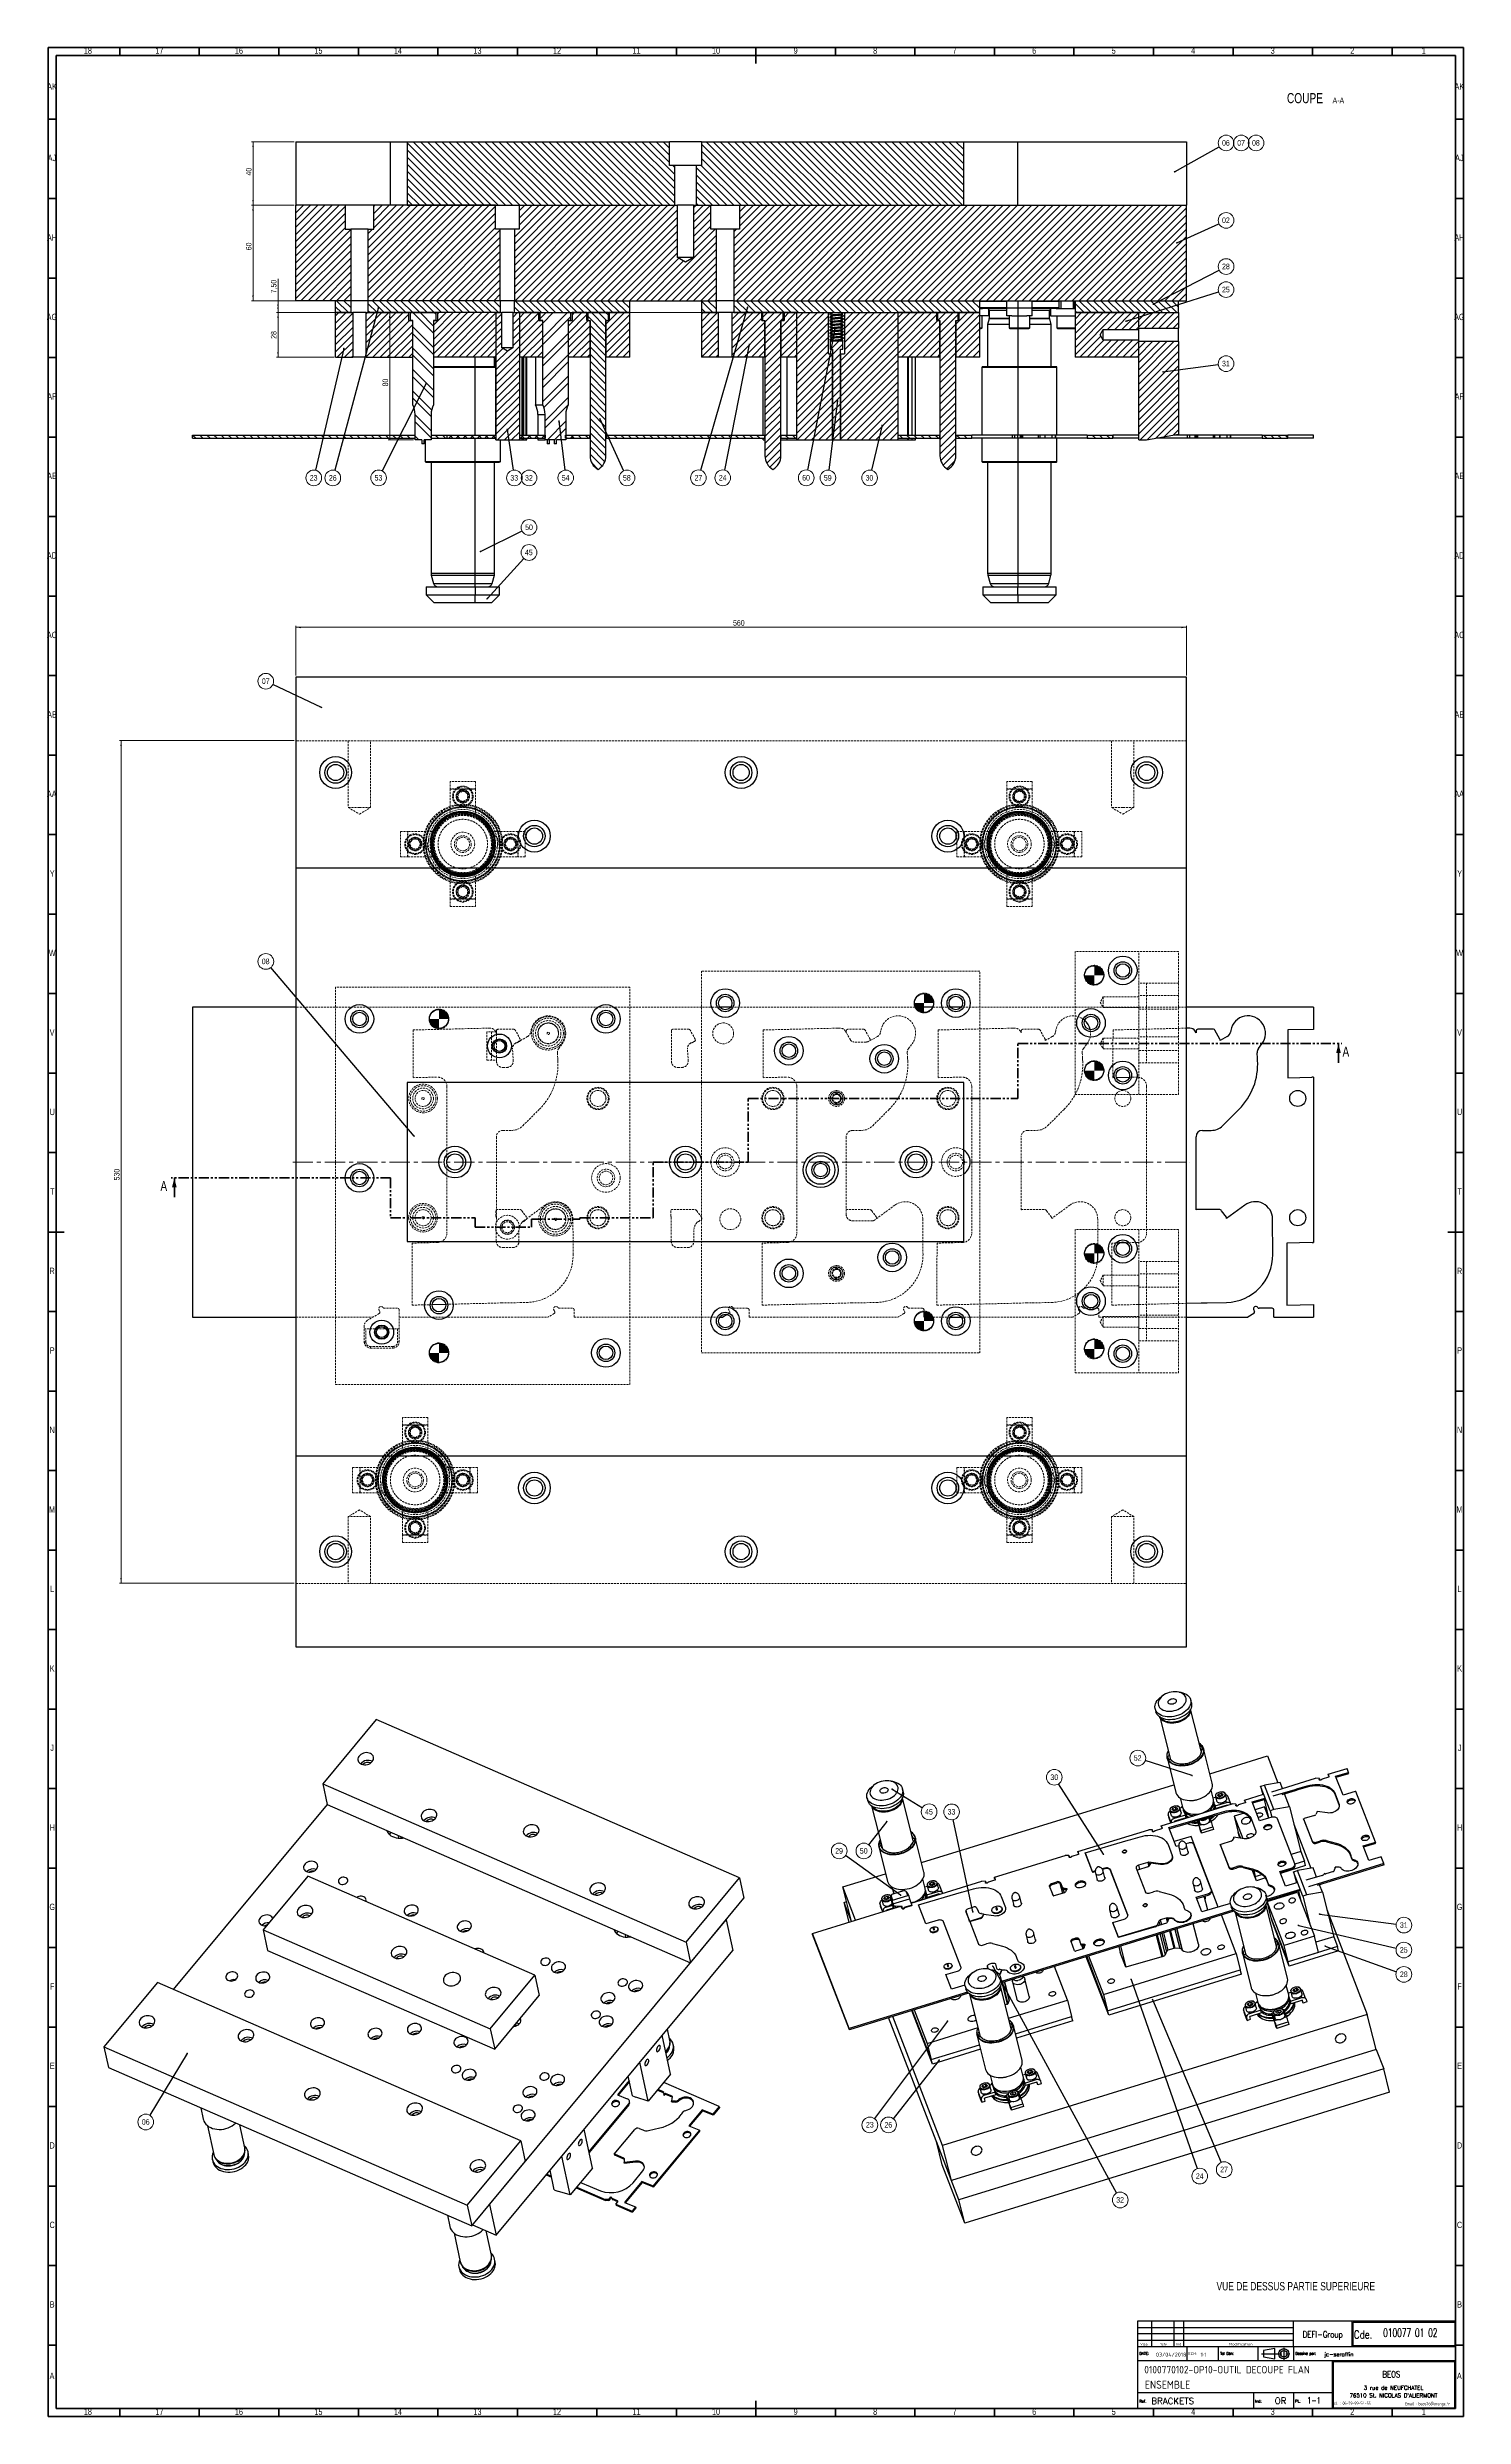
# Model space of a CAD drawing. Header units: millimetres. Extents: x 4 to 895, y 5 to 1495.
import ezdxf

# ---------------------------------------------------------------- set-up
doc = ezdxf.new("R2010")
doc.units = ezdxf.units.MM
for name, pattern in [('CENTERX2', [20.32, 12.7, -2.54, 2.54, -2.54]), ('HIDDEN', [1.905, 1.27, -0.635]), ('PHANTOM', [12.7, 6.35, -1.27, 1.27, -1.27, 1.27, -1.27])]:
    doc.linetypes.add(name, pattern=pattern)
doc.layers.add('DIMENSIONS', color=176, linetype='Continuous')
doc.styles.add('SLDTEXTSTYLE0', font='TXT', dxfattribs={"width": 0.75})
doc.styles.add('SLDTEXTSTYLE1', font='ISOCP')
doc.styles.add('SLDTEXTSTYLE10', font='ISOCP', dxfattribs={"width": 1.147311})
doc.styles.add('SLDTEXTSTYLE11', font='ISOCP', dxfattribs={"width": 1.385904})
doc.styles.add('SLDTEXTSTYLE12', font='ISOCP', dxfattribs={"width": 1.246461})
doc.styles.add('SLDTEXTSTYLE13', font='ROMAND')
doc.styles.add('SLDTEXTSTYLE2', font='ROMANT', dxfattribs={"width": 0.8})
doc.styles.add('SLDTEXTSTYLE3', font='ISOCP', dxfattribs={"width": 0.8})
doc.styles.add('SLDTEXTSTYLE4', font='ROMANS', dxfattribs={"width": 0.8})
doc.styles.add('SLDTEXTSTYLE5', font='ROMANT')
doc.styles.add('SLDTEXTSTYLE6', font='ROMANS')
doc.styles.add('SLDTEXTSTYLE7', font='ROMANT', dxfattribs={"width": 0.65})
doc.styles.add('SLDTEXTSTYLE8', font='ISOCP', dxfattribs={"width": 1.446157})
doc.styles.add('SLDTEXTSTYLE9', font='ISOCP', dxfattribs={"width": 1.294402})
doc.dimstyles.new('SLDDIMSTYLE0', dxfattribs={"dimtxt": 3.5, "dimasz": 3.302, "dimexe": 0, "dimexo": 0.0625, "dimgap": 0.875, "dimtad": 1, "dimrnd": 1e-09, "dimzin": 12, "dimdsep": 46, "dimtxsty": 'SLDTEXTSTYLE0', "dimsah": 1, "dimcen": 0.09, "dimadec": 0, "dimazin": 3, "dimtfac": 1, "dimtofl": 0, "dimtmove": 0, "dimatfit": 3, "dimfxl": 1, "dimfrac": 2, "dimtolj": 1, "dimtzin": 12, "dimarcsym": 0})
doc.dimstyles.new('SLDDIMSTYLE1', dxfattribs={"dimtxt": 0.18, "dimasz": 1.016, "dimexe": 0, "dimexo": 0.0625, "dimgap": 0, "dimtad": 0, "dimtih": 1, "dimtoh": 1, "dimdec": 0, "dimrnd": 1e-09, "dimzin": 0, "dimdsep": 46, "dimtxsty": 'Standard', "dimblk1": 'DOT', "dimblk2": 'DOT', "dimsah": 1, "dimcen": 0.09, "dimadec": 0, "dimazin": 0, "dimtfac": 1.016, "dimtdec": 0, "dimtofl": 0, "dimtmove": 0, "dimatfit": 3, "dimldrblk": 'DOT', "dimfxl": 1, "dimfrac": 2, "dimtolj": 1, "dimtzin": 0, "dimarcsym": 0})
doc.dimstyles.new('SLDDIMSTYLE2', dxfattribs={"dimtxt": 3.5, "dimasz": 3.302, "dimexe": 0, "dimexo": 0.0625, "dimgap": 0.875, "dimtad": 1, "dimrnd": 1e-09, "dimzin": 12, "dimdsep": 46, "dimtxsty": 'SLDTEXTSTYLE0', "dimsah": 1, "dimcen": 0.09, "dimadec": 0, "dimazin": 3, "dimtfac": 1, "dimtmove": 0, "dimatfit": 0, "dimfxl": 1, "dimfrac": 2, "dimtolj": 1, "dimtzin": 12, "dimarcsym": 0})

msp = doc.modelspace()

# ---------------------------------------------------------------- texts
at = {"color": 7, "linetype": 'Continuous', "lineweight": 0, "style": 'SLDTEXTSTYLE0'}
for s, insert, char_height, attachment_point in [('18', (29.92, 1495.06), 3.9688, 2), ('17', (74.92, 1495.06), 3.9688, 2), ('16', (124.92, 1495.06), 3.9688, 2), ('15', (174.92, 1495.06), 3.9688, 2), ('14', (224.92, 1495.06), 3.9688, 2), ('13', (274.92, 1495.06), 3.9688, 2), ('12', (324.92, 1495.06), 3.9688, 2), ('11', (374.92, 1495.06), 3.9688, 2), ('10', (424.92, 1495.06), 3.9688, 2), ('9', (474.96, 1495.06), 3.969, 2), ('8', (524.96, 1495.06), 3.969, 2), ('7', (574.96, 1495.06), 3.969, 2), ('6', (624.96, 1495.06), 3.969, 2), ('5', (674.96, 1495.06), 3.969, 2), ('4', (724.96, 1495.06), 3.969, 2), ('3', (774.96, 1495.06), 3.969, 2), ('2', (824.96, 1495.06), 3.969, 2), ('1', (869.96, 1495.06), 3.969, 2), ('AK', (7.328, 1472.56), 3.9688, 2), ('AK', (892.328, 1472.56), 3.9688, 2), ('AJ', (7.305, 1427.56), 3.9688, 2), ('AJ', (892.305, 1427.56), 3.9688, 2), ('AH', (7.33, 1377.56), 3.9688, 2), ('AH', (892.33, 1377.56), 3.9688, 2), ('AG', (7.326, 1327.56), 3.9688, 2), ('AG', (892.326, 1327.56), 3.9688, 2), ('AF', (7.297, 1277.56), 3.9688, 2), ('AF', (892.297, 1277.56), 3.9688, 2), ('AE', (7.347, 1227.56), 3.9688, 2), ('AE', (892.347, 1227.56), 3.9688, 2), ('AD', (7.292, 1177.56), 3.9688, 2), ('AD', (892.292, 1177.56), 3.9688, 2), ('AC', (7.298, 1127.56), 3.9688, 2), ('AC', (892.298, 1127.56), 3.9688, 2), ('AB', (7.31, 1077.56), 3.9688, 2), ('AB', (892.31, 1077.56), 3.9688, 2), ('AA', (7.179, 1027.56), 3.9688, 2), ('AA', (892.179, 1027.56), 3.9688, 2), ('Y', (7.485, 977.56), 3.969, 2), ('Y', (892.485, 977.56), 3.969, 2), ('W', (7.503, 927.56), 3.969, 2), ('W', (892.503, 927.56), 3.969, 2), ('V', (7.439, 877.56), 3.969, 2), ('V', (892.439, 877.56), 3.969, 2), ('U', (7.506, 827.56), 3.969, 2), ('U', (892.506, 827.56), 3.969, 2), ('T', (7.488, 777.56), 3.969, 2), ('T', (892.488, 777.56), 3.969, 2), ('R', (7.444, 727.56), 3.969, 2), ('R', (892.444, 727.56), 3.969, 2), ('P', (7.485, 677.56), 3.969, 2), ('P', (892.485, 677.56), 3.969, 2), ('N', (7.464, 627.56), 3.969, 2), ('N', (892.464, 627.56), 3.969, 2), ('M', (7.362, 577.56), 3.969, 2), ('M', (892.362, 577.56), 3.969, 2), ('L', (7.455, 527.56), 3.969, 2), ('L', (892.455, 527.56), 3.969, 2), ('K', (7.489, 477.56), 3.969, 2), ('K', (892.489, 477.56), 3.969, 2), ('J', (7.465, 427.56), 3.969, 2), ('J', (892.465, 427.56), 3.969, 2), ('H', (7.49, 377.56), 3.969, 2), ('H', (892.49, 377.56), 3.969, 2), ('G', (7.487, 327.56), 3.969, 2), ('G', (892.487, 327.56), 3.969, 2), ('F', (7.458, 277.56), 3.969, 2), ('F', (892.458, 277.56), 3.969, 2), ('E', (7.508, 227.56), 3.969, 2), ('E', (892.508, 227.56), 3.969, 2), ('D', (7.453, 177.56), 3.969, 2), ('D', (892.453, 177.56), 3.969, 2), ('C', (7.459, 127.56), 3.969, 2), ('C', (892.459, 127.56), 3.969, 2), ('VUE DE DESSUS PARTIE SUPERIEURE', (739.641, 89.675), 5.29167, 1), ('B', (7.471, 77.56), 3.969, 2), ('B', (892.471, 77.56), 3.969, 2), ('A', (7.34, 32.56), 3.969, 2), ('A', (892.34, 32.56), 3.969, 2), ('18', (29.92, 10.06), 3.9688, 2), ('17', (74.92, 10.06), 3.9688, 2), ('16', (124.92, 10.06), 3.9688, 2), ('15', (174.92, 10.06), 3.9688, 2), ('14', (224.92, 10.06), 3.9688, 2), ('13', (274.92, 10.06), 3.9688, 2), ('12', (324.92, 10.06), 3.9688, 2), ('11', (374.92, 10.06), 3.9688, 2), ('10', (424.92, 10.06), 3.9688, 2), ('9', (474.96, 10.06), 3.969, 2), ('8', (524.96, 10.06), 3.969, 2), ('7', (574.96, 10.06), 3.969, 2), ('6', (624.96, 10.06), 3.969, 2), ('5', (674.96, 10.06), 3.969, 2), ('4', (724.96, 10.06), 3.969, 2), ('3', (774.96, 10.06), 3.969, 2), ('2', (824.96, 10.06), 3.969, 2), ('1', (869.96, 10.06), 3.969, 2)]:
    msp.add_mtext(s, dxfattribs=dict(at, insert=insert, char_height=char_height, attachment_point=attachment_point))
at = {"color": 7, "linetype": 'Continuous', "char_height": 6.35, "attachment_point": 1, "style": 'SLDTEXTSTYLE0'}
for insert in [(818.834, 866.642), (75.532, 782.142)]:
    msp.add_mtext('A', dxfattribs=dict(at, insert=insert))
at = {"layer": 'DIMENSIONS'}
for s, insert, char_height, attachment_point, style in [('010077 01 02', (844.36, 60.391), 5.29167, 1, 'SLDTEXTSTYLE7'), ('DATE:', (691.034, 45.598), 1.7277, 1, 'SLDTEXTSTYLE6'), ('Visa', (691.655, 51.348), 1.5671, 1, 'SLDTEXTSTYLE12'), ('03/04/2018', (701.533, 45.253), 2.5, 1, 'SLDTEXTSTYLE1'), ('Date', (703.824, 51.283), 1.4924, 1, 'SLDTEXTSTYLE10'), ('Ind', (714.254, 51.283), 1.4924, 1, 'SLDTEXTSTYLE11'), ('ECH:', (721.911, 45.56), 1.8141, 1, 'SLDTEXTSTYLE9'), ('1:1', (729.62, 45.24), 2.5, 1, 'SLDTEXTSTYLE1'), ('Tol Gén:', (741.952, 45.598), 1.7277, 1, 'SLDTEXTSTYLE4'), ('Modification', (747.489, 51.348), 1.56705, 1, 'SLDTEXTSTYLE8'), ('Dessiné par:', (789.221, 45.598), 1.72768, 1, 'SLDTEXTSTYLE4'), ('DEFI-Group', (806.42, 58.701), 4, 2, 'SLDTEXTSTYLE2'), ('jc-seraffin', (807.355, 45.42), 2.5, 1, 'SLDTEXTSTYLE5'), ('Cde.', (826, 59.126), 5, 1, 'SLDTEXTSTYLE2'), ('0100770102-OP10-OUTIL DECOUPE FLAN', (694.191, 36.916), 4.7625, 1, 'SLDTEXTSTYLE1'), ('BEOS', (849.571, 33.595), 4, 2, 'SLDTEXTSTYLE2'), ('Ref:', (691.034, 15.598), 1.7277, 1, 'SLDTEXTSTYLE6'), ('ENSEMBLE', (694.603, 27.564), 5, 1, 'SLDTEXTSTYLE1'), ('BRACKETS', (698.634, 16.803), 4, 1, 'SLDTEXTSTYLE5'), ('Ind:', (763.826, 15.598), 1.7277, 1, 'SLDTEXTSTYLE6'), ('OR', (776.194, 16.951), 4, 1, 'SLDTEXTSTYLE5'), ('PL:', (789.034, 15.598), 1.7277, 1, 'SLDTEXTSTYLE6'), ('1-1', (796.651, 17.173), 4, 1, 'SLDTEXTSTYLE7'), ("76510 St. NICOLAS D'ALIERMONT", (850.903, 19.623), 2.5, 2, 'SLDTEXTSTYLE13'), ('3 rue de NEUFCHATEL', (850.909, 24.448), 2.5, 2, 'SLDTEXTSTYLE13'), ('Tel. : 06-79-99-54-55', (824.36, 14.429), 2, 2, 'SLDTEXTSTYLE3'), ('Email : beos76@orange.fr', (872.372, 14.097), 2, 2, 'SLDTEXTSTYLE3')]:
    msp.add_mtext(s, dxfattribs=dict(at, insert=insert, char_height=char_height, attachment_point=attachment_point, style=style))

# ---------------------------------------------------------------- blocks, each defined once
blk = doc.blocks.new('_D')
at = {"color": 7, "linetype": 'Continuous', "lineweight": 18}
for p, q in [((160.7, 1100.1), (160.7, 1131.4)), ((720.7, 1130.4), (160.7, 1130.4)), ((720.7, 1100.1), (720.7, 1131.4))]:
    blk.add_line(p, q, dxfattribs=at)
for points in [[(160.7, 1130.4), (164, 1129.8), (164, 1130.9)], [(720.7, 1130.4), (717.4, 1130.9), (717.4, 1129.8)]]:
    blk.add_solid(points, dxfattribs=at)
at = {"color": 7, "linetype": 'Continuous', "lineweight": 18, "insert": (435.6, 1134.9), "char_height": 3.5, "attachment_point": 1, "style": 'SLDTEXTSTYLE0'}
blk.add_mtext('560', dxfattribs=at)
blk = doc.blocks.new('_D_1')
at = {"color": 7, "linetype": 'Continuous', "lineweight": 18}
for p, q in [((159.7, 1059.1), (49.8, 1059.1)), ((50.8, 1059.1), (50.8, 529.1)), ((159.7, 529.1), (49.8, 529.1))]:
    blk.add_line(p, q, dxfattribs=at)
for points in [[(50.8, 1059.1), (50.3, 1055.8), (51.3, 1055.8)], [(50.8, 529.1), (51.3, 532.4), (50.3, 532.4)]]:
    blk.add_solid(points, dxfattribs=at)
at = {"color": 7, "linetype": 'Continuous', "lineweight": 18, "insert": (46.3, 782.5), "char_height": 3.5, "attachment_point": 1, "rotation": 90, "style": 'SLDTEXTSTYLE0'}
blk.add_mtext('530', dxfattribs=at)
blk = doc.blocks.new('SW_NOTE_0')
at = {"color": 0, "linetype": 'Continuous', "lineweight": 0}
blk.add_circle((-4.5, 2.1), 4.94, dxfattribs=at)
at = {"color": 0, "linetype": 'Continuous', "lineweight": 0, "insert": (-4.5, 3.9), "char_height": 3.5, "attachment_point": 2, "style": 'SLDTEXTSTYLE0'}
blk.add_mtext('07', dxfattribs=at)
blk = doc.blocks.new('_Dot')
at = {"color": 0, "linetype": 'ByBlock', "lineweight": -2}
blk.add_line((-0.5, 0), (-1, 0), dxfattribs=at)
at = {"color": 0, "linetype": 'ByBlock', "const_width": 0.5}
blk.add_lwpolyline([(-0.25, 0, 1), (0.25, 0, 1)], format="xyb", close=True, dxfattribs=at)
blk = doc.blocks.new('SW_NOTE_1')
at = {"color": 0, "linetype": 'Continuous', "lineweight": 0}
blk.add_circle((-3.2, 3.8), 4.94, dxfattribs=at)
at = {"color": 0, "linetype": 'Continuous', "lineweight": 0, "insert": (-3.3, 5.6), "char_height": 3.5, "attachment_point": 2, "style": 'SLDTEXTSTYLE0'}
blk.add_mtext('08', dxfattribs=at)
blk = doc.blocks.new('SW_DOWELSYMBOL_0')
at = {"linetype": 'Continuous', "lineweight": 0}
h = blk.add_hatch(color=0, dxfattribs=at)
edge = h.paths.add_edge_path(flags=0)
edge.add_arc((0, 0), 6, 180, 270)
edge.add_line((0, -6), (0, 0))
edge.add_line((0, 0), (-6, 0))
h = blk.add_hatch(color=0, dxfattribs=at)
edge = h.paths.add_edge_path(flags=0)
edge.add_arc((0, 0), 6, 0, 90)
edge.add_line((0, 6), (0, 0))
edge.add_line((0, 0), (6, 0))
at = {"color": 0, "linetype": 'Continuous', "lineweight": 0}
blk.add_circle((0, 0), 6, dxfattribs=at)
blk = doc.blocks.new('SW_DOWELSYMBOL_1')
at = {"linetype": 'Continuous', "lineweight": 0}
h = blk.add_hatch(color=0, dxfattribs=at)
edge = h.paths.add_edge_path(flags=0)
edge.add_arc((0, 0), 6, 180, 270)
edge.add_line((0, -6), (0, 0))
edge.add_line((0, 0), (-6, 0))
h = blk.add_hatch(color=0, dxfattribs=at)
edge = h.paths.add_edge_path(flags=0)
edge.add_arc((0, 0), 6, 0, 90)
edge.add_line((0, 6), (0, 0))
edge.add_line((0, 0), (6, 0))
at = {"color": 0, "linetype": 'Continuous', "lineweight": 0}
blk.add_circle((0, 0), 6, dxfattribs=at)
blk = doc.blocks.new('SW_DOWELSYMBOL_2')
at = {"linetype": 'Continuous', "lineweight": 0}
h = blk.add_hatch(color=0, dxfattribs=at)
edge = h.paths.add_edge_path(flags=0)
edge.add_arc((0, 0), 6, 180, 270)
edge.add_line((0, -6), (0, 0))
edge.add_line((0, 0), (-6, 0))
h = blk.add_hatch(color=0, dxfattribs=at)
edge = h.paths.add_edge_path(flags=0)
edge.add_arc((0, 0), 6, 0, 90)
edge.add_line((0, 6), (0, 0))
edge.add_line((0, 0), (6, 0))
at = {"color": 0, "linetype": 'Continuous', "lineweight": 0}
blk.add_circle((0, 0), 6, dxfattribs=at)
blk = doc.blocks.new('SW_DOWELSYMBOL_3')
at = {"linetype": 'Continuous', "lineweight": 0}
h = blk.add_hatch(color=0, dxfattribs=at)
edge = h.paths.add_edge_path(flags=0)
edge.add_arc((0, 0), 6, 180, 270)
edge.add_line((0, -6), (0, 0))
edge.add_line((0, 0), (-6, 0))
h = blk.add_hatch(color=0, dxfattribs=at)
edge = h.paths.add_edge_path(flags=0)
edge.add_arc((0, 0), 6, 0, 90)
edge.add_line((0, 6), (0, 0))
edge.add_line((0, 0), (6, 0))
at = {"color": 0, "linetype": 'Continuous', "lineweight": 0}
blk.add_circle((0, 0), 6, dxfattribs=at)
blk = doc.blocks.new('SW_DOWELSYMBOL_4')
at = {"linetype": 'Continuous', "lineweight": 0}
h = blk.add_hatch(color=0, dxfattribs=at)
edge = h.paths.add_edge_path(flags=0)
edge.add_arc((0, 0), 6, 180, 270)
edge.add_line((0, -6), (0, 0))
edge.add_line((0, 0), (-6, 0))
h = blk.add_hatch(color=0, dxfattribs=at)
edge = h.paths.add_edge_path(flags=0)
edge.add_arc((0, 0), 6, 0, 90)
edge.add_line((0, 6), (0, 0))
edge.add_line((0, 0), (6, 0))
at = {"color": 0, "linetype": 'Continuous', "lineweight": 0}
blk.add_circle((0, 0), 6, dxfattribs=at)
blk = doc.blocks.new('SW_DOWELSYMBOL_5')
at = {"linetype": 'Continuous', "lineweight": 0}
h = blk.add_hatch(color=0, dxfattribs=at)
edge = h.paths.add_edge_path(flags=0)
edge.add_arc((0, 0), 6, 180, 270)
edge.add_line((0, -6), (0, 0))
edge.add_line((0, 0), (-6, 0))
h = blk.add_hatch(color=0, dxfattribs=at)
edge = h.paths.add_edge_path(flags=0)
edge.add_arc((0, 0), 6, 0, 90)
edge.add_line((0, 6), (0, 0))
edge.add_line((0, 0), (6, 0))
at = {"color": 0, "linetype": 'Continuous', "lineweight": 0}
blk.add_circle((0, 0), 6, dxfattribs=at)
blk = doc.blocks.new('SW_DOWELSYMBOL_6')
at = {"linetype": 'Continuous', "lineweight": 0}
h = blk.add_hatch(color=0, dxfattribs=at)
edge = h.paths.add_edge_path(flags=0)
edge.add_arc((0, 0), 6, 180, 270)
edge.add_line((0, -6), (0, 0))
edge.add_line((0, 0), (-6, 0))
h = blk.add_hatch(color=0, dxfattribs=at)
edge = h.paths.add_edge_path(flags=0)
edge.add_arc((0, 0), 6, 0, 90)
edge.add_line((0, 6), (0, 0))
edge.add_line((0, 0), (6, 0))
at = {"color": 0, "linetype": 'Continuous', "lineweight": 0}
blk.add_circle((0, 0), 6, dxfattribs=at)
blk = doc.blocks.new('SW_DOWELSYMBOL_7')
at = {"linetype": 'Continuous', "lineweight": 0}
h = blk.add_hatch(color=0, dxfattribs=at)
edge = h.paths.add_edge_path(flags=0)
edge.add_arc((0, 0), 6, 180, 270)
edge.add_line((0, -6), (0, 0))
edge.add_line((0, 0), (-6, 0))
h = blk.add_hatch(color=0, dxfattribs=at)
edge = h.paths.add_edge_path(flags=0)
edge.add_arc((0, 0), 6, 0, 90)
edge.add_line((0, 6), (0, 0))
edge.add_line((0, 0), (6, 0))
at = {"color": 0, "linetype": 'Continuous', "lineweight": 0}
blk.add_circle((0, 0), 6, dxfattribs=at)
blk = doc.blocks.new('_D_2')
at = {"color": 7, "linetype": 'Continuous', "lineweight": 18}
for p, q in [((159.7, 1435.8), (132.8, 1435.8)), ((133.8, 1435.8), (133.8, 1395.8)), ((159.7, 1395.8), (132.8, 1395.8))]:
    blk.add_line(p, q, dxfattribs=at)
for points in [[(133.8, 1435.8), (133.3, 1432.5), (134.3, 1432.5)], [(133.8, 1395.8), (134.3, 1399.1), (133.3, 1399.1)]]:
    blk.add_solid(points, dxfattribs=at)
at = {"color": 7, "linetype": 'Continuous', "lineweight": 18, "insert": (129.3, 1414.5), "char_height": 3.5, "attachment_point": 1, "rotation": 90, "style": 'SLDTEXTSTYLE0'}
blk.add_mtext('40', dxfattribs=at)
blk = doc.blocks.new('_D_3')
at = {"color": 7, "linetype": 'Continuous', "lineweight": 18}
for p, q in [((159.7, 1395.8), (132.8, 1395.8)), ((133.8, 1335.8), (133.8, 1395.8)), ((159.7, 1335.8), (132.8, 1335.8))]:
    blk.add_line(p, q, dxfattribs=at)
for points in [[(133.8, 1395.8), (133.3, 1392.5), (134.3, 1392.5)], [(133.8, 1335.8), (134.3, 1339.1), (133.3, 1339.1)]]:
    blk.add_solid(points, dxfattribs=at)
at = {"color": 7, "linetype": 'Continuous', "lineweight": 18, "insert": (129.3, 1367.5), "char_height": 3.5, "attachment_point": 1, "rotation": 90, "style": 'SLDTEXTSTYLE0'}
blk.add_mtext('60', dxfattribs=at)
blk = doc.blocks.new('_D_4')
at = {"color": 7, "linetype": 'Continuous', "lineweight": 18}
for p, q in [((149.5, 1335.8), (149.5, 1349.5)), ((184.7, 1335.8), (148.5, 1335.8)), ((415.4, 1328.3), (148.5, 1328.3)), ((149.5, 1328.3), (149.5, 1335.8))]:
    blk.add_line(p, q, dxfattribs=at)
for points in [[(149.5, 1335.8), (149, 1332.5), (150, 1332.5)], [(149.5, 1328.3), (150, 1331.6), (149, 1331.6)]]:
    blk.add_solid(points, dxfattribs=at)
at = {"color": 7, "linetype": 'Continuous', "lineweight": 18, "insert": (145, 1340.4), "char_height": 3.5, "attachment_point": 1, "rotation": 90, "style": 'SLDTEXTSTYLE0'}
blk.add_mtext('7,50', dxfattribs=at)
blk = doc.blocks.new('_D_5')
at = {"color": 7, "linetype": 'Continuous', "lineweight": 18}
for p, q in [((184.7, 1328.3), (148.5, 1328.3)), ((149.5, 1300.3), (149.5, 1328.3)), ((184.7, 1300.3), (148.5, 1300.3))]:
    blk.add_line(p, q, dxfattribs=at)
for points in [[(149.5, 1328.3), (149, 1325), (150, 1325)], [(149.5, 1300.3), (150, 1303.6), (149, 1303.6)]]:
    blk.add_solid(points, dxfattribs=at)
at = {"color": 7, "linetype": 'Continuous', "lineweight": 18, "insert": (145, 1311.8), "char_height": 3.5, "attachment_point": 1, "rotation": 90, "style": 'SLDTEXTSTYLE0'}
blk.add_mtext('28', dxfattribs=at)
blk = doc.blocks.new('_D_6')
at = {"color": 7, "linetype": 'Continuous', "lineweight": 18}
for p, q in [((231.7, 1328.3), (218.7, 1328.3)), ((219.7, 1328.3), (219.7, 1248.3)), ((234.6, 1248.3), (218.7, 1248.3))]:
    blk.add_line(p, q, dxfattribs=at)
for points in [[(219.7, 1328.3), (219.2, 1325), (220.3, 1325)], [(219.7, 1248.3), (220.3, 1251.6), (219.2, 1251.6)]]:
    blk.add_solid(points, dxfattribs=at)
at = {"color": 7, "linetype": 'Continuous', "lineweight": 18, "insert": (215.2, 1281.9), "char_height": 3.5, "attachment_point": 1, "rotation": 90, "style": 'SLDTEXTSTYLE0'}
blk.add_mtext('80', dxfattribs=at)
blk = doc.blocks.new('SW_NOTE_2')
at = {"color": 0, "linetype": 'Continuous', "lineweight": 0, "attachment_point": 2, "style": 'SLDTEXTSTYLE0'}
for s, insert, char_height in [('COUPE', (14.6, 8.2), 6.35), ('A-A', (35.6, 5.3), 3.5)]:
    blk.add_mtext(s, dxfattribs=dict(at, insert=insert, char_height=char_height))
blk = doc.blocks.new('SW_NOTE_3')
at = {"color": 0, "linetype": 'Continuous', "lineweight": 0}
blk.add_circle((4.5, 2.1), 4.94, dxfattribs=at)
at = {"color": 0, "linetype": 'Continuous', "lineweight": 0, "insert": (4.4, 3.9), "char_height": 3.5, "attachment_point": 2, "style": 'SLDTEXTSTYLE0'}
blk.add_mtext('02', dxfattribs=at)
blk = doc.blocks.new('SW_NOTE_4')
at = {"color": 0, "linetype": 'Continuous', "lineweight": 0}
blk.add_circle((4.3, 2.4), 4.94, dxfattribs=at)
at = {"color": 0, "linetype": 'Continuous', "lineweight": 0, "insert": (4.2, 4.2), "char_height": 3.5, "attachment_point": 2, "style": 'SLDTEXTSTYLE0'}
blk.add_mtext('06', dxfattribs=at)
blk = doc.blocks.new('SW_NOTE_5')
at = {"color": 0, "linetype": 'Continuous', "lineweight": 0}
blk.add_circle((2.6, 2.7), 4.94, dxfattribs=at)
at = {"color": 0, "linetype": 'Continuous', "lineweight": 0, "insert": (2.5, 4.5), "char_height": 3.5, "attachment_point": 2, "style": 'SLDTEXTSTYLE0'}
blk.add_mtext('07', dxfattribs=at)
blk = doc.blocks.new('SW_NOTE_6')
at = {"color": 0, "linetype": 'Continuous', "lineweight": 0}
blk.add_circle((2.6, 2.7), 4.94, dxfattribs=at)
at = {"color": 0, "linetype": 'Continuous', "lineweight": 0, "insert": (2.5, 4.5), "char_height": 3.5, "attachment_point": 2, "style": 'SLDTEXTSTYLE0'}
blk.add_mtext('08', dxfattribs=at)
blk = doc.blocks.new('SW_NOTE_7')
at = {"color": 0, "linetype": 'Continuous', "lineweight": 0}
blk.add_circle((-1.1, -4.8), 4.94, dxfattribs=at)
at = {"color": 0, "linetype": 'Continuous', "lineweight": 0, "insert": (-1.2, -3), "char_height": 3.5, "attachment_point": 2, "style": 'SLDTEXTSTYLE0'}
blk.add_mtext('23', dxfattribs=at)
blk = doc.blocks.new('SW_NOTE_8')
at = {"color": 0, "linetype": 'Continuous', "lineweight": 0}
blk.add_circle((-1, -4.8), 4.94, dxfattribs=at)
at = {"color": 0, "linetype": 'Continuous', "lineweight": 0, "insert": (-1, -3), "char_height": 3.5, "attachment_point": 2, "style": 'SLDTEXTSTYLE0'}
blk.add_mtext('24', dxfattribs=at)
blk = doc.blocks.new('SW_NOTE_9')
at = {"color": 0, "linetype": 'Continuous', "lineweight": 0}
blk.add_circle((4.7, 1.5), 4.94, dxfattribs=at)
at = {"color": 0, "linetype": 'Continuous', "lineweight": 0, "insert": (4.6, 3.3), "char_height": 3.5, "attachment_point": 2, "style": 'SLDTEXTSTYLE0'}
blk.add_mtext('25', dxfattribs=at)
blk = doc.blocks.new('SW_NOTE_10')
at = {"color": 0, "linetype": 'Continuous', "lineweight": 0}
blk.add_circle((-1.3, -4.8), 4.94, dxfattribs=at)
at = {"color": 0, "linetype": 'Continuous', "lineweight": 0, "insert": (-1.3, -3), "char_height": 3.5, "attachment_point": 2, "style": 'SLDTEXTSTYLE0'}
blk.add_mtext('26', dxfattribs=at)
blk = doc.blocks.new('SW_NOTE_11')
at = {"color": 0, "linetype": 'Continuous', "lineweight": 0}
blk.add_circle((-1.4, -4.7), 4.94, dxfattribs=at)
at = {"color": 0, "linetype": 'Continuous', "lineweight": 0, "insert": (-1.4, -2.9), "char_height": 3.5, "attachment_point": 2, "style": 'SLDTEXTSTYLE0'}
blk.add_mtext('27', dxfattribs=at)
blk = doc.blocks.new('SW_NOTE_12')
at = {"color": 0, "linetype": 'Continuous', "lineweight": 0}
blk.add_circle((4.4, 2.3), 4.94, dxfattribs=at)
at = {"color": 0, "linetype": 'Continuous', "lineweight": 0, "insert": (4.3, 4.1), "char_height": 3.5, "attachment_point": 2, "style": 'SLDTEXTSTYLE0'}
blk.add_mtext('28', dxfattribs=at)
blk = doc.blocks.new('SW_NOTE_13')
at = {"color": 0, "linetype": 'Continuous', "lineweight": 0}
blk.add_circle((-1.1, -4.8), 4.94, dxfattribs=at)
at = {"color": 0, "linetype": 'Continuous', "lineweight": 0, "insert": (-1.2, -3), "char_height": 3.5, "attachment_point": 2, "style": 'SLDTEXTSTYLE0'}
blk.add_mtext('30', dxfattribs=at)
blk = doc.blocks.new('SW_NOTE_14')
at = {"color": 0, "linetype": 'Continuous', "lineweight": 0}
blk.add_circle((4.9, 0.6), 4.94, dxfattribs=at)
at = {"color": 0, "linetype": 'Continuous', "lineweight": 0, "insert": (4.8, 2.4), "char_height": 3.5, "attachment_point": 2, "style": 'SLDTEXTSTYLE0'}
blk.add_mtext('31', dxfattribs=at)
blk = doc.blocks.new('SW_NOTE_15')
at = {"color": 0, "linetype": 'Continuous', "lineweight": 0}
blk.add_circle((0.7, -4.9), 4.94, dxfattribs=at)
at = {"color": 0, "linetype": 'Continuous', "lineweight": 0, "insert": (0.6, -3.1), "char_height": 3.5, "attachment_point": 2, "style": 'SLDTEXTSTYLE0'}
blk.add_mtext('33', dxfattribs=at)
blk = doc.blocks.new('SW_NOTE_16')
at = {"color": 0, "linetype": 'Continuous', "lineweight": 0}
blk.add_circle((2.6, 2.7), 4.94, dxfattribs=at)
at = {"color": 0, "linetype": 'Continuous', "lineweight": 0, "insert": (2.5, 4.5), "char_height": 3.5, "attachment_point": 2, "style": 'SLDTEXTSTYLE0'}
blk.add_mtext('32', dxfattribs=at)
blk = doc.blocks.new('SW_NOTE_17')
at = {"color": 0, "linetype": 'Continuous', "lineweight": 0}
blk.add_circle((3.3, 3.7), 4.94, dxfattribs=at)
at = {"color": 0, "linetype": 'Continuous', "lineweight": 0, "insert": (3.2, 5.5), "char_height": 3.5, "attachment_point": 2, "style": 'SLDTEXTSTYLE0'}
blk.add_mtext('45', dxfattribs=at)
blk = doc.blocks.new('SW_NOTE_18')
at = {"color": 0, "linetype": 'Continuous', "lineweight": 0}
blk.add_circle((4.4, 2.2), 4.94, dxfattribs=at)
at = {"color": 0, "linetype": 'Continuous', "lineweight": 0, "insert": (4.4, 4), "char_height": 3.5, "attachment_point": 2, "style": 'SLDTEXTSTYLE0'}
blk.add_mtext('50', dxfattribs=at)
blk = doc.blocks.new('SW_NOTE_19')
at = {"color": 0, "linetype": 'Continuous', "lineweight": 0}
blk.add_circle((-2.2, -4.4), 4.94, dxfattribs=at)
at = {"color": 0, "linetype": 'Continuous', "lineweight": 0, "insert": (-2.3, -2.6), "char_height": 3.5, "attachment_point": 2, "style": 'SLDTEXTSTYLE0'}
blk.add_mtext('53', dxfattribs=at)
blk = doc.blocks.new('SW_NOTE_20')
at = {"color": 0, "linetype": 'Continuous', "lineweight": 0}
blk.add_circle((0.6, -4.9), 4.94, dxfattribs=at)
at = {"color": 0, "linetype": 'Continuous', "lineweight": 0, "insert": (0.5, -3.1), "char_height": 3.5, "attachment_point": 2, "style": 'SLDTEXTSTYLE0'}
blk.add_mtext('54', dxfattribs=at)
blk = doc.blocks.new('SW_NOTE_21')
at = {"color": 0, "linetype": 'Continuous', "lineweight": 0}
blk.add_circle((2.1, -4.5), 4.94, dxfattribs=at)
at = {"color": 0, "linetype": 'Continuous', "lineweight": 0, "insert": (2, -2.7), "char_height": 3.5, "attachment_point": 2, "style": 'SLDTEXTSTYLE0'}
blk.add_mtext('58', dxfattribs=at)
blk = doc.blocks.new('SW_NOTE_22')
at = {"color": 0, "linetype": 'Continuous', "lineweight": 0}
blk.add_circle((-0.6, -4.9), 4.94, dxfattribs=at)
at = {"color": 0, "linetype": 'Continuous', "lineweight": 0, "insert": (-0.7, -3.1), "char_height": 3.5, "attachment_point": 2, "style": 'SLDTEXTSTYLE0'}
blk.add_mtext('59', dxfattribs=at)
blk = doc.blocks.new('SW_NOTE_23')
at = {"color": 0, "linetype": 'Continuous', "lineweight": 0}
blk.add_circle((-0.9, -4.8), 4.94, dxfattribs=at)
at = {"color": 0, "linetype": 'Continuous', "lineweight": 0, "insert": (-1, -3), "char_height": 3.5, "attachment_point": 2, "style": 'SLDTEXTSTYLE0'}
blk.add_mtext('60', dxfattribs=at)
blk = doc.blocks.new('SW_NOTE_24')
at = {"color": 0, "linetype": 'Continuous', "lineweight": 0}
blk.add_circle((-2.6, -4.2), 4.94, dxfattribs=at)
at = {"color": 0, "linetype": 'Continuous', "lineweight": 0, "insert": (-2.6, -2.4), "char_height": 3.5, "attachment_point": 2, "style": 'SLDTEXTSTYLE0'}
blk.add_mtext('06', dxfattribs=at)
blk = doc.blocks.new('SW_NOTE_25')
at = {"color": 0, "linetype": 'Continuous', "lineweight": 0}
blk.add_circle((-3, -4), 4.94, dxfattribs=at)
at = {"color": 0, "linetype": 'Continuous', "lineweight": 0, "insert": (-3, -2.1), "char_height": 3.5, "attachment_point": 2, "style": 'SLDTEXTSTYLE0'}
blk.add_mtext('23', dxfattribs=at)
blk = doc.blocks.new('SW_NOTE_26')
at = {"color": 0, "linetype": 'Continuous', "lineweight": 0}
blk.add_circle((1.6, -4.7), 4.94, dxfattribs=at)
at = {"color": 0, "linetype": 'Continuous', "lineweight": 0, "insert": (1.6, -2.9), "char_height": 3.5, "attachment_point": 2, "style": 'SLDTEXTSTYLE0'}
blk.add_mtext('24', dxfattribs=at)
blk = doc.blocks.new('SW_NOTE_27')
at = {"color": 0, "linetype": 'Continuous', "lineweight": 0}
blk.add_circle((4.8, -1.1), 4.94, dxfattribs=at)
at = {"color": 0, "linetype": 'Continuous', "lineweight": 0, "insert": (4.7, 0.7), "char_height": 3.5, "attachment_point": 2, "style": 'SLDTEXTSTYLE0'}
blk.add_mtext('25', dxfattribs=at)
blk = doc.blocks.new('SW_NOTE_28')
at = {"color": 0, "linetype": 'Continuous', "lineweight": 0}
blk.add_circle((-3, -3.9), 4.94, dxfattribs=at)
at = {"color": 0, "linetype": 'Continuous', "lineweight": 0, "insert": (-3.1, -2.1), "char_height": 3.5, "attachment_point": 2, "style": 'SLDTEXTSTYLE0'}
blk.add_mtext('26', dxfattribs=at)
blk = doc.blocks.new('SW_NOTE_29')
at = {"color": 0, "linetype": 'Continuous', "lineweight": 0}
blk.add_circle((1.9, -4.6), 4.94, dxfattribs=at)
at = {"color": 0, "linetype": 'Continuous', "lineweight": 0, "insert": (1.8, -2.7), "char_height": 3.5, "attachment_point": 2, "style": 'SLDTEXTSTYLE0'}
blk.add_mtext('27', dxfattribs=at)
blk = doc.blocks.new('SW_NOTE_30')
at = {"color": 0, "linetype": 'Continuous', "lineweight": 0}
blk.add_circle((4.6, -1.7), 4.94, dxfattribs=at)
at = {"color": 0, "linetype": 'Continuous', "lineweight": 0, "insert": (4.6, 0.1), "char_height": 3.5, "attachment_point": 2, "style": 'SLDTEXTSTYLE0'}
blk.add_mtext('28', dxfattribs=at)
blk = doc.blocks.new('SW_NOTE_31')
at = {"color": 0, "linetype": 'Continuous', "lineweight": 0}
blk.add_circle((-4, 2.9), 4.94, dxfattribs=at)
at = {"color": 0, "linetype": 'Continuous', "lineweight": 0, "insert": (-4.1, 4.7), "char_height": 3.5, "attachment_point": 2, "style": 'SLDTEXTSTYLE0'}
blk.add_mtext('29', dxfattribs=at)
blk = doc.blocks.new('SW_NOTE_32')
at = {"color": 0, "linetype": 'Continuous', "lineweight": 0}
blk.add_circle((-2.7, 4.2), 4.94, dxfattribs=at)
at = {"color": 0, "linetype": 'Continuous', "lineweight": 0, "insert": (-2.7, 6), "char_height": 3.5, "attachment_point": 2, "style": 'SLDTEXTSTYLE0'}
blk.add_mtext('30', dxfattribs=at)
blk = doc.blocks.new('SW_NOTE_33')
at = {"color": 0, "linetype": 'Continuous', "lineweight": 0}
blk.add_circle((4.9, -0.6), 4.94, dxfattribs=at)
at = {"color": 0, "linetype": 'Continuous', "lineweight": 0, "insert": (4.8, 1.2), "char_height": 3.5, "attachment_point": 2, "style": 'SLDTEXTSTYLE0'}
blk.add_mtext('31', dxfattribs=at)
blk = doc.blocks.new('SW_NOTE_34')
at = {"color": 0, "linetype": 'Continuous', "lineweight": 0}
blk.add_circle((2.4, -4.3), 4.94, dxfattribs=at)
at = {"color": 0, "linetype": 'Continuous', "lineweight": 0, "insert": (2.3, -2.5), "char_height": 3.5, "attachment_point": 2, "style": 'SLDTEXTSTYLE0'}
blk.add_mtext('32', dxfattribs=at)
blk = doc.blocks.new('SW_NOTE_35')
at = {"color": 0, "linetype": 'Continuous', "lineweight": 0}
blk.add_circle((-1, 4.8), 4.94, dxfattribs=at)
at = {"color": 0, "linetype": 'Continuous', "lineweight": 0, "insert": (-1.1, 6.6), "char_height": 3.5, "attachment_point": 2, "style": 'SLDTEXTSTYLE0'}
blk.add_mtext('33', dxfattribs=at)
blk = doc.blocks.new('SW_NOTE_36')
at = {"color": 0, "linetype": 'Continuous', "lineweight": 0}
blk.add_circle((-3, -3.9), 4.94, dxfattribs=at)
at = {"color": 0, "linetype": 'Continuous', "lineweight": 0, "insert": (-3.1, -2.1), "char_height": 3.5, "attachment_point": 2, "style": 'SLDTEXTSTYLE0'}
blk.add_mtext('50', dxfattribs=at)
blk = doc.blocks.new('SW_NOTE_37')
at = {"color": 0, "linetype": 'Continuous', "lineweight": 0}
blk.add_circle((4.2, -2.6), 4.94, dxfattribs=at)
at = {"color": 0, "linetype": 'Continuous', "lineweight": 0, "insert": (4.1, -0.8), "char_height": 3.5, "attachment_point": 2, "style": 'SLDTEXTSTYLE0'}
blk.add_mtext('45', dxfattribs=at)
blk = doc.blocks.new('SW_NOTE_38')
at = {"color": 0, "linetype": 'Continuous', "lineweight": 0}
blk.add_circle((-4.7, 1.5), 4.94, dxfattribs=at)
at = {"color": 0, "linetype": 'Continuous', "lineweight": 0, "insert": (-4.8, 3.3), "char_height": 3.5, "attachment_point": 2, "style": 'SLDTEXTSTYLE0'}
blk.add_mtext('52', dxfattribs=at)

# ---------------------------------------------------------------- dimensions: what is measured, and where the dimension line sits
at = {"color": 7, "linetype": 'Continuous', "lineweight": 18}
for base, p1, p2, dimstyle, picture, middle in [((133.814, 1395.805), (160.694, 1435.805), (160.694, 1395.805), 'SLDDIMSTYLE0', '_D_2', (133.814, 1417.102)), ((133.814, 1395.805), (160.694, 1335.805), (160.694, 1395.805), 'SLDDIMSTYLE0', '_D_3', (133.814, 1370.056)), ((149.522, 1335.805), (416.415, 1328.305), (185.694, 1335.805), 'SLDDIMSTYLE2', '_D_4', (149.522, 1344.948)), ((149.522, 1328.305), (185.694, 1300.305), (185.694, 1328.305), 'SLDDIMSTYLE0', '_D_5', (149.522, 1314.38)), ((219.745, 1248.305), (232.694, 1328.305), (235.644, 1248.305), 'SLDDIMSTYLE0', '_D_6', (219.745, 1284.474)), ((50.767, 529.057), (160.694, 1059.057), (160.694, 529.057), 'SLDDIMSTYLE0', '_D_1', (50.767, 786.425))]:
    dim = msp.add_linear_dim(base=base, p1=p1, p2=p2, angle=90, dimstyle=dimstyle, dxfattribs=at)
    dim.commit()
    dim.dimension.update_dxf_attribs({"geometry": picture, "text_midpoint": middle, "dimtype": 160})
dim = msp.add_linear_dim(base=(160.694, 1130.353), p1=(720.694, 1099.057), p2=(160.694, 1099.057), dimstyle='SLDDIMSTYLE0', dxfattribs=at)
dim.commit()
dim.dimension.update_dxf_attribs({"geometry": '_D', "text_midpoint": (439.477, 1130.353), "dimtype": 160})

# ---------------------------------------------------------------- hatches: boundary and pattern name
at = {"linetype": 'Continuous', "lineweight": 18}
h = msp.add_hatch(dxfattribs=at)
h.set_pattern_fill('ANSI31', angle=90, style=0)
h.paths.add_polyline_path([(395.694, 1435.805), (230.694, 1435.805), (230.694, 1395.805), (398.944, 1395.805), (398.944, 1420.805), (395.694, 1420.805)], flags=0)
h = msp.add_hatch(dxfattribs=at)
h.set_pattern_fill('ANSI31', angle=90, style=0)
h.paths.add_polyline_path([(580.694, 1435.805), (415.694, 1435.805), (415.694, 1420.805), (412.444, 1420.805), (412.444, 1395.805), (580.694, 1395.805)], flags=0)
h = msp.add_hatch(dxfattribs=at)
h.set_pattern_fill('ANSI31', style=0)
h.paths.add_polyline_path([(160.694, 1395.805), (160.694, 1335.805), (195.194, 1335.805), (195.194, 1380.805), (191.694, 1380.805), (191.694, 1395.805)], flags=0)
h = msp.add_hatch(dxfattribs=at)
h.set_pattern_fill('ANSI31', style=0)
h.paths.add_polyline_path([(206.194, 1335.805), (289.194, 1335.805), (289.194, 1380.805), (286.194, 1380.805), (286.194, 1395.805), (209.694, 1395.805), (209.694, 1380.805), (206.194, 1380.805)], flags=0)
h = msp.add_hatch(dxfattribs=at)
h.set_pattern_fill('ANSI31', style=0)
h.paths.add_polyline_path([(400.594, 1395.805), (301.194, 1395.805), (301.194, 1380.805), (298.194, 1380.805), (298.194, 1335.805), (425.194, 1335.805), (425.194, 1380.805), (421.694, 1380.805), (421.694, 1395.805), (410.794, 1395.805), (410.794, 1363.055), (405.694, 1359.991), (400.594, 1363.055)], flags=0)
h = msp.add_hatch(dxfattribs=at)
h.set_pattern_fill('ANSI31', style=0)
h.paths.add_polyline_path([(720.694, 1395.805), (439.694, 1395.805), (439.694, 1380.805), (436.194, 1380.805), (436.194, 1335.805), (720.694, 1335.805)], flags=0)
h = msp.add_hatch(dxfattribs=at)
h.set_pattern_fill('ANSI31', angle=90, style=0)
h.paths.add_polyline_path([(185.694, 1335.805), (185.694, 1328.305), (195.194, 1328.305), (195.194, 1335.805)], flags=0)
h = msp.add_hatch(dxfattribs=at)
h.set_pattern_fill('ANSI31', style=0)
h.paths.add_polyline_path([(185.694, 1328.305), (185.694, 1300.305), (196.444, 1300.305), (196.444, 1328.305)], flags=0)
h = msp.add_hatch(dxfattribs=at)
h.set_pattern_fill('ANSI31', style=0)
h.paths.add_polyline_path([(204.944, 1328.305), (204.944, 1300.305), (234.194, 1300.305), (234.194, 1323.305), (231.694, 1323.305), (231.694, 1328.305)], flags=0)
h = msp.add_hatch(dxfattribs=at)
h.set_pattern_fill('ANSI31', angle=90, style=0)
h.paths.add_polyline_path([(206.194, 1328.305), (289.444, 1328.305), (289.444, 1335.805), (206.194, 1335.805)], flags=0)
h = msp.add_hatch(dxfattribs=at)
h.set_pattern_fill('ANSI32', angle=90, style=0)
edge = h.paths.add_edge_path(flags=0)
edge.add_line((248.694, 1328.305), (232.694, 1328.305))
edge.add_line((232.694, 1328.305), (232.694, 1323.305))
edge.add_line((232.694, 1323.305), (234.194, 1323.305))
edge.add_line((234.194, 1323.305), (234.194, 1270.272))
edge.add_arc((222.644, 1264.305), 13, 0, 27.319443, ccw=False)
edge.add_line((235.644, 1264.305), (235.644, 1248.305))
edge.add_line((235.644, 1248.305), (239.944, 1248.305))
edge.add_line((239.944, 1248.305), (239.944, 1245.805))
edge.add_line((239.944, 1245.805), (241.444, 1245.805))
edge.add_line((241.444, 1245.805), (241.444, 1248.305))
edge.add_line((241.444, 1248.305), (245.744, 1248.305))
edge.add_line((245.744, 1248.305), (245.744, 1264.305))
edge.add_arc((258.744, 1264.305), 13, 152.680557, 180, ccw=False)
edge.add_line((247.194, 1270.272), (247.194, 1323.305))
edge.add_line((247.194, 1323.305), (248.694, 1323.305))
edge.add_line((248.694, 1323.305), (248.694, 1328.305))
h = msp.add_hatch(dxfattribs=at)
h.set_pattern_fill('ANSI31', style=0)
h.paths.add_polyline_path([(247.194, 1300.305), (286.758, 1300.305), (286.758, 1328.305), (249.694, 1328.305), (249.694, 1323.305), (247.194, 1323.305)], flags=0)
h = msp.add_hatch(dxfattribs=at)
h.set_pattern_fill('ANSI31', style=0)
h.paths.add_polyline_path([(301.284, 1248.305), (301.284, 1328.305), (297.094, 1328.305), (297.094, 1306.055), (293.694, 1304.012), (290.294, 1306.055), (290.294, 1328.305), (286.758, 1328.305), (286.758, 1248.305)], flags=0)
h = msp.add_hatch(dxfattribs=at)
h.set_pattern_fill('ANSI31', angle=90, style=0)
h.paths.add_polyline_path([(370.694, 1335.805), (297.944, 1335.805), (297.944, 1328.305), (370.694, 1328.305)], flags=0)
h = msp.add_hatch(dxfattribs=at)
h.set_pattern_fill('ANSI31', style=0)
h.paths.add_polyline_path([(301.284, 1300.305), (315.921, 1300.305), (315.921, 1323.305), (313.421, 1323.305), (313.421, 1328.305), (301.284, 1328.305)], flags=0)
h = msp.add_hatch(dxfattribs=at)
h.set_pattern_fill('ANSI32', style=0)
edge = h.paths.add_edge_path(flags=0)
edge.add_line((333.421, 1328.305), (314.421, 1328.305))
edge.add_line((314.421, 1328.305), (314.421, 1323.305))
edge.add_line((314.421, 1323.305), (315.921, 1323.305))
edge.add_line((315.921, 1323.305), (315.921, 1270.272))
edge.add_arc((304.371, 1264.305), 13, 0, 27.319443, ccw=False)
edge.add_line((317.371, 1264.305), (317.371, 1248.305))
edge.add_line((317.371, 1248.305), (323.171, 1248.305))
edge.add_line((323.171, 1248.305), (323.171, 1245.805))
edge.add_line((323.171, 1245.805), (324.671, 1245.805))
edge.add_line((324.671, 1245.805), (324.671, 1248.305))
edge.add_line((324.671, 1248.305), (330.471, 1248.305))
edge.add_line((330.471, 1248.305), (330.471, 1264.305))
edge.add_arc((343.471, 1264.305), 13, 152.680557, 180, ccw=False)
edge.add_line((331.921, 1270.272), (331.921, 1323.305))
edge.add_line((331.921, 1323.305), (333.421, 1323.305))
edge.add_line((333.421, 1323.305), (333.421, 1328.305))
h = msp.add_hatch(dxfattribs=at)
h.set_pattern_fill('ANSI31', style=0)
h.paths.add_polyline_path([(331.921, 1300.305), (345.694, 1300.305), (345.694, 1323.305), (343.694, 1323.305), (343.694, 1328.305), (334.421, 1328.305), (334.421, 1323.305), (331.921, 1323.305)], flags=0)
h = msp.add_hatch(dxfattribs=at)
h.set_pattern_fill('ANSI31', angle=90, style=0)
edge = h.paths.add_edge_path(flags=0)
edge.add_line((357.194, 1323.305), (357.194, 1328.305))
edge.add_line((357.194, 1328.305), (344.194, 1328.305))
edge.add_line((344.194, 1328.305), (344.194, 1323.305))
edge.add_line((344.194, 1323.305), (345.694, 1323.305))
edge.add_line((345.694, 1323.305), (345.694, 1238.305))
edge.add_arc((355.694, 1238.305), 10, 180, 240)
edge.add_arc((345.694, 1238.305), 10, 300, 360)
edge.add_line((355.694, 1238.305), (355.694, 1323.305))
edge.add_line((355.694, 1323.305), (357.194, 1323.305))
h = msp.add_hatch(dxfattribs=at)
h.set_pattern_fill('ANSI31', style=0)
h.paths.add_polyline_path([(355.694, 1300.305), (370.694, 1300.305), (370.694, 1328.305), (357.694, 1328.305), (357.694, 1323.305), (355.694, 1323.305)], flags=0)
h = msp.add_hatch(dxfattribs=at)
h.set_pattern_fill('ANSI31', angle=90, style=0)
h.paths.add_polyline_path([(425.194, 1335.805), (415.694, 1335.805), (415.694, 1328.305), (425.194, 1328.305)], flags=0)
h = msp.add_hatch(dxfattribs=at)
h.set_pattern_fill('ANSI31', style=0)
h.paths.add_polyline_path([(426.444, 1328.305), (415.694, 1328.305), (415.694, 1300.305), (426.444, 1300.305)], flags=0)
h = msp.add_hatch(dxfattribs=at)
h.set_pattern_fill('ANSI31', style=0)
h.paths.add_polyline_path([(434.944, 1300.305), (455.694, 1300.305), (455.694, 1323.305), (453.694, 1323.305), (453.694, 1328.305), (434.944, 1328.305)], flags=0)
h = msp.add_hatch(dxfattribs=at)
h.set_pattern_fill('ANSI31', angle=90, style=0)
h.paths.add_polyline_path([(590.694, 1335.805), (436.194, 1335.805), (436.194, 1328.305), (590.694, 1328.305)], flags=0)
h = msp.add_hatch(dxfattribs=at)
h.set_pattern_fill('ANSI31', style=0)
edge = h.paths.add_edge_path(flags=0)
edge.add_line((467.194, 1323.305), (467.194, 1328.305))
edge.add_line((467.194, 1328.305), (454.194, 1328.305))
edge.add_line((454.194, 1328.305), (454.194, 1323.305))
edge.add_line((454.194, 1323.305), (455.694, 1323.305))
edge.add_line((455.694, 1323.305), (455.694, 1238.305))
edge.add_arc((465.694, 1238.305), 10, 180, 240)
edge.add_arc((455.694, 1238.305), 10, 300, 360)
edge.add_line((465.694, 1238.305), (465.694, 1323.305))
edge.add_line((465.694, 1323.305), (467.194, 1323.305))
h = msp.add_hatch(dxfattribs=at)
h.set_pattern_fill('ANSI31', style=0)
h.paths.add_polyline_path([(465.694, 1300.305), (475.694, 1300.305), (475.694, 1328.305), (467.694, 1328.305), (467.694, 1323.305), (465.694, 1323.305)], flags=0)
h = msp.add_hatch(dxfattribs=at)
h.set_pattern_fill('ANSI31', style=0)
h.paths.add_polyline_path([(475.694, 1328.305), (475.694, 1248.305), (498.144, 1248.305), (498.144, 1302.305), (495.694, 1302.305), (495.694, 1328.305)], flags=0)
h = msp.add_hatch(dxfattribs=at)
h.set_pattern_fill('ANSI31', angle=90, style=0)
edge = h.paths.add_edge_path(flags=0)
edge.add_spline(control_points=[(497.194, 1327.905), (495.994, 1327.905), (495.994, 1326.705), (497.194, 1326.705), (498.394, 1326.705), (498.394, 1327.905), (497.194, 1327.905)], knot_values=[0, 0, 0, 0, 0.5, 0.5, 0.5, 1, 1, 1, 1], weights=[0.99999998, 0.33333333, 0.33333333, 0.99999998, 0.33333333, 0.33333333, 0.99999998], degree=3, periodic=0)
h = msp.add_hatch(dxfattribs=at)
h.set_pattern_fill('ANSI31', angle=90, style=0)
edge = h.paths.add_edge_path(flags=0)
edge.add_spline(control_points=[(504.194, 1326.905), (502.994, 1326.905), (502.994, 1325.705), (504.194, 1325.705), (505.394, 1325.705), (505.394, 1326.905), (504.194, 1326.905)], knot_values=[0, 0, 0, 0, 0.5, 0.5, 0.5, 1, 1, 1, 1], weights=[0.99999998, 0.33333333, 0.33333333, 0.99999998, 0.33333333, 0.33333333, 0.99999998], degree=3, periodic=0)
h = msp.add_hatch(dxfattribs=at)
h.set_pattern_fill('ANSI31', style=0)
h.paths.add_polyline_path([(503.244, 1302.305), (503.244, 1248.305), (539.272, 1248.305), (539.272, 1328.305), (505.694, 1328.305), (505.694, 1302.305)], flags=0)
h = msp.add_hatch(dxfattribs=at)
h.set_pattern_fill('ANSI31', angle=90, style=0)
edge = h.paths.add_edge_path(flags=0)
edge.add_line((504.794, 1328.305), (503.594, 1328.305))
edge.add_spline(control_points=[(503.594, 1328.305), (503.594, 1327.905), (503.894, 1327.705), (504.194, 1327.705), (504.494, 1327.705), (504.794, 1327.905), (504.794, 1328.305)], knot_values=[0, 0, 0, 0, 0.25, 0.25, 0.25, 0.5, 0.5, 0.5, 0.5], weights=[0.49999999, 0.49999999, 0.66666665, 0.99999998, 0.66666665, 0.49999999, 0.49999999], degree=3, periodic=0)
h = msp.add_hatch(dxfattribs=at)
h.set_pattern_fill('ANSI31', style=0)
h.paths.add_polyline_path([(539.272, 1300.305), (565.694, 1300.305), (565.694, 1323.305), (563.694, 1323.305), (563.694, 1328.305), (539.272, 1328.305)], flags=0)
h = msp.add_hatch(dxfattribs=at)
h.set_pattern_fill('ANSI31', style=0)
edge = h.paths.add_edge_path(flags=0)
edge.add_line((577.194, 1323.305), (577.194, 1328.305))
edge.add_line((577.194, 1328.305), (564.194, 1328.305))
edge.add_line((564.194, 1328.305), (564.194, 1323.305))
edge.add_line((564.194, 1323.305), (565.694, 1323.305))
edge.add_line((565.694, 1323.305), (565.694, 1238.305))
edge.add_arc((575.694, 1238.305), 10, 180, 240)
edge.add_arc((565.694, 1238.305), 10, 300, 360)
edge.add_line((575.694, 1238.305), (575.694, 1323.305))
edge.add_line((575.694, 1323.305), (577.194, 1323.305))
h = msp.add_hatch(dxfattribs=at)
h.set_pattern_fill('ANSI31', style=0)
h.paths.add_polyline_path([(575.694, 1300.305), (590.694, 1300.305), (590.694, 1328.305), (577.694, 1328.305), (577.694, 1323.305), (575.694, 1323.305)], flags=0)
h = msp.add_hatch(dxfattribs=at)
h.set_pattern_fill('ANSI31', angle=90, style=0)
h.paths.add_polyline_path([(715.694, 1335.805), (650.694, 1335.805), (650.694, 1328.305), (715.694, 1328.305)], flags=0)
h = msp.add_hatch(dxfattribs=at)
h.set_pattern_fill('ANSI31', style=0)
h.paths.add_polyline_path([(650.694, 1300.305), (690.694, 1300.305), (690.694, 1310.905), (668.444, 1310.905), (666.401, 1314.305), (668.444, 1317.705), (690.694, 1317.705), (690.694, 1328.305), (650.694, 1328.305)], flags=0)
h = msp.add_hatch(dxfattribs=at)
h.set_pattern_fill('ANSI31', style=0)
h.paths.add_polyline_path([(715.694, 1328.305), (690.694, 1328.305), (690.694, 1318.555), (715.694, 1318.555)], flags=0)
h = msp.add_hatch(dxfattribs=at)
h.set_pattern_fill('ANSI31', angle=90, style=0)
edge = h.paths.add_edge_path(flags=0)
edge.add_spline(control_points=[(497.194, 1325.905), (495.994, 1325.905), (495.994, 1324.705), (497.194, 1324.705), (498.394, 1324.705), (498.394, 1325.905), (497.194, 1325.905)], knot_values=[0, 0, 0, 0, 0.5, 0.5, 0.5, 1, 1, 1, 1], weights=[0.99999998, 0.33333333, 0.33333333, 0.99999998, 0.33333333, 0.33333333, 0.99999998], degree=3, periodic=0)
h = msp.add_hatch(dxfattribs=at)
h.set_pattern_fill('ANSI31', angle=90, style=0)
edge = h.paths.add_edge_path(flags=0)
edge.add_spline(control_points=[(497.194, 1323.905), (495.994, 1323.905), (495.994, 1322.705), (497.194, 1322.705), (498.394, 1322.705), (498.394, 1323.905), (497.194, 1323.905)], knot_values=[0, 0, 0, 0, 0.5, 0.5, 0.5, 1, 1, 1, 1], weights=[0.99999998, 0.33333333, 0.33333333, 0.99999998, 0.33333333, 0.33333333, 0.99999998], degree=3, periodic=0)
h = msp.add_hatch(dxfattribs=at)
h.set_pattern_fill('ANSI31', angle=90, style=0)
edge = h.paths.add_edge_path(flags=0)
edge.add_spline(control_points=[(497.194, 1321.905), (495.994, 1321.905), (495.994, 1320.705), (497.194, 1320.705), (498.394, 1320.705), (498.394, 1321.905), (497.194, 1321.905)], knot_values=[0, 0, 0, 0, 0.5, 0.5, 0.5, 1, 1, 1, 1], weights=[0.99999998, 0.33333333, 0.33333333, 0.99999998, 0.33333333, 0.33333333, 0.99999998], degree=3, periodic=0)
h = msp.add_hatch(dxfattribs=at)
h.set_pattern_fill('ANSI31', angle=90, style=0)
edge = h.paths.add_edge_path(flags=0)
edge.add_spline(control_points=[(497.194, 1319.905), (495.994, 1319.905), (495.994, 1318.705), (497.194, 1318.705), (498.394, 1318.705), (498.394, 1319.905), (497.194, 1319.905)], knot_values=[0, 0, 0, 0, 0.5, 0.5, 0.5, 1, 1, 1, 1], weights=[0.99999998, 0.33333333, 0.33333333, 0.99999998, 0.33333333, 0.33333333, 0.99999998], degree=3, periodic=0)
h = msp.add_hatch(dxfattribs=at)
h.set_pattern_fill('ANSI31', angle=90, style=0)
edge = h.paths.add_edge_path(flags=0)
edge.add_spline(control_points=[(497.194, 1317.905), (495.994, 1317.905), (495.994, 1316.705), (497.194, 1316.705), (498.394, 1316.705), (498.394, 1317.905), (497.194, 1317.905)], knot_values=[0, 0, 0, 0, 0.5, 0.5, 0.5, 1, 1, 1, 1], weights=[0.99999998, 0.33333333, 0.33333333, 0.99999998, 0.33333333, 0.33333333, 0.99999998], degree=3, periodic=0)
h = msp.add_hatch(dxfattribs=at)
h.set_pattern_fill('ANSI31', angle=90, style=0)
edge = h.paths.add_edge_path(flags=0)
edge.add_spline(control_points=[(497.194, 1315.905), (495.994, 1315.905), (495.994, 1314.705), (497.194, 1314.705), (498.394, 1314.705), (498.394, 1315.905), (497.194, 1315.905)], knot_values=[0, 0, 0, 0, 0.5, 0.5, 0.5, 1, 1, 1, 1], weights=[0.99999998, 0.33333333, 0.33333333, 0.99999998, 0.33333333, 0.33333333, 0.99999998], degree=3, periodic=0)
h = msp.add_hatch(dxfattribs=at)
h.set_pattern_fill('ANSI31', angle=90, style=0)
edge = h.paths.add_edge_path(flags=0)
edge.add_spline(control_points=[(497.194, 1313.905), (495.994, 1313.905), (495.994, 1312.705), (497.194, 1312.705), (498.394, 1312.705), (498.394, 1313.905), (497.194, 1313.905)], knot_values=[0, 0, 0, 0, 0.5, 0.5, 0.5, 1, 1, 1, 1], weights=[0.99999998, 0.33333333, 0.33333333, 0.99999998, 0.33333333, 0.33333333, 0.99999998], degree=3, periodic=0)
h = msp.add_hatch(dxfattribs=at)
h.set_pattern_fill('ANSI31', angle=90, style=0)
edge = h.paths.add_edge_path(flags=0)
edge.add_spline(control_points=[(497.194, 1311.905), (495.994, 1311.905), (495.994, 1310.705), (497.194, 1310.705), (498.394, 1310.705), (498.394, 1311.905), (497.194, 1311.905)], knot_values=[0, 0, 0, 0, 0.5, 0.5, 0.5, 1, 1, 1, 1], weights=[0.99999998, 0.33333333, 0.33333333, 0.99999998, 0.33333333, 0.33333333, 0.99999998], degree=3, periodic=0)
h = msp.add_hatch(dxfattribs=at)
h.set_pattern_fill('ANSI31', angle=90, style=0)
edge = h.paths.add_edge_path(flags=0)
edge.add_spline(control_points=[(504.194, 1324.905), (502.994, 1324.905), (502.994, 1323.705), (504.194, 1323.705), (505.394, 1323.705), (505.394, 1324.905), (504.194, 1324.905)], knot_values=[0, 0, 0, 0, 0.5, 0.5, 0.5, 1, 1, 1, 1], weights=[0.99999998, 0.33333333, 0.33333333, 0.99999998, 0.33333333, 0.33333333, 0.99999998], degree=3, periodic=0)
h = msp.add_hatch(dxfattribs=at)
h.set_pattern_fill('ANSI31', angle=90, style=0)
edge = h.paths.add_edge_path(flags=0)
edge.add_spline(control_points=[(504.194, 1322.905), (502.994, 1322.905), (502.994, 1321.705), (504.194, 1321.705), (505.394, 1321.705), (505.394, 1322.905), (504.194, 1322.905)], knot_values=[0, 0, 0, 0, 0.5, 0.5, 0.5, 1, 1, 1, 1], weights=[0.99999998, 0.33333333, 0.33333333, 0.99999998, 0.33333333, 0.33333333, 0.99999998], degree=3, periodic=0)
h = msp.add_hatch(dxfattribs=at)
h.set_pattern_fill('ANSI31', angle=90, style=0)
edge = h.paths.add_edge_path(flags=0)
edge.add_spline(control_points=[(504.194, 1320.905), (502.994, 1320.905), (502.994, 1319.705), (504.194, 1319.705), (505.394, 1319.705), (505.394, 1320.905), (504.194, 1320.905)], knot_values=[0, 0, 0, 0, 0.5, 0.5, 0.5, 1, 1, 1, 1], weights=[0.99999998, 0.33333333, 0.33333333, 0.99999998, 0.33333333, 0.33333333, 0.99999998], degree=3, periodic=0)
h = msp.add_hatch(dxfattribs=at)
h.set_pattern_fill('ANSI31', angle=90, style=0)
edge = h.paths.add_edge_path(flags=0)
edge.add_spline(control_points=[(504.194, 1318.905), (502.994, 1318.905), (502.994, 1317.705), (504.194, 1317.705), (505.394, 1317.705), (505.394, 1318.905), (504.194, 1318.905)], knot_values=[0, 0, 0, 0, 0.5, 0.5, 0.5, 1, 1, 1, 1], weights=[0.99999998, 0.33333333, 0.33333333, 0.99999998, 0.33333333, 0.33333333, 0.99999998], degree=3, periodic=0)
h = msp.add_hatch(dxfattribs=at)
h.set_pattern_fill('ANSI31', angle=90, style=0)
edge = h.paths.add_edge_path(flags=0)
edge.add_spline(control_points=[(504.194, 1316.905), (502.994, 1316.905), (502.994, 1315.705), (504.194, 1315.705), (505.394, 1315.705), (505.394, 1316.905), (504.194, 1316.905)], knot_values=[0, 0, 0, 0, 0.5, 0.5, 0.5, 1, 1, 1, 1], weights=[0.99999998, 0.33333333, 0.33333333, 0.99999998, 0.33333333, 0.33333333, 0.99999998], degree=3, periodic=0)
h = msp.add_hatch(dxfattribs=at)
h.set_pattern_fill('ANSI31', angle=90, style=0)
edge = h.paths.add_edge_path(flags=0)
edge.add_spline(control_points=[(504.194, 1314.905), (502.994, 1314.905), (502.994, 1313.705), (504.194, 1313.705), (505.394, 1313.705), (505.394, 1314.905), (504.194, 1314.905)], knot_values=[0, 0, 0, 0, 0.5, 0.5, 0.5, 1, 1, 1, 1], weights=[0.99999998, 0.33333333, 0.33333333, 0.99999998, 0.33333333, 0.33333333, 0.99999998], degree=3, periodic=0)
h = msp.add_hatch(dxfattribs=at)
h.set_pattern_fill('ANSI31', angle=90, style=0)
edge = h.paths.add_edge_path(flags=0)
edge.add_spline(control_points=[(504.194, 1312.905), (502.994, 1312.905), (502.994, 1311.705), (504.194, 1311.705), (505.394, 1311.705), (505.394, 1312.905), (504.194, 1312.905)], knot_values=[0, 0, 0, 0, 0.5, 0.5, 0.5, 1, 1, 1, 1], weights=[0.99999998, 0.33333333, 0.33333333, 0.99999998, 0.33333333, 0.33333333, 0.99999998], degree=3, periodic=0)
h = msp.add_hatch(dxfattribs=at)
h.set_pattern_fill('ANSI31', style=0)
h.paths.add_polyline_path([(504.694, 1305.305), (504.694, 1310.305), (496.694, 1310.305), (496.694, 1305.305), (498.194, 1305.305), (498.194, 1248.305), (503.194, 1248.305), (503.194, 1305.305)], flags=0)
h = msp.add_hatch(dxfattribs=at)
h.set_pattern_fill('ANSI31', angle=90, style=0)
edge = h.paths.add_edge_path(flags=0)
edge.add_line((503.594, 1310.305), (504.794, 1310.305))
edge.add_spline(control_points=[(504.794, 1310.305), (504.794, 1310.705), (504.494, 1310.905), (504.194, 1310.905), (503.894, 1310.905), (503.594, 1310.705), (503.594, 1310.305)], knot_values=[0, 0, 0, 0, 0.25, 0.25, 0.25, 0.5, 0.5, 0.5, 0.5], weights=[0.49999999, 0.49999999, 0.66666666, 0.99999998, 0.66666666, 0.49999999, 0.49999999], degree=3, periodic=0)
h = msp.add_hatch(dxfattribs=at)
h.set_pattern_fill('ANSI31', style=0)
h.paths.add_polyline_path([(690.694, 1310.055), (690.694, 1248.305), (695.694, 1248.305), (715.694, 1251.832), (715.694, 1310.055)], flags=0)
h = msp.add_hatch(dxfattribs=at)
h.set_pattern_fill('ANSI31', angle=90, style=0)
h.paths.add_polyline_path([(95.694, 1251.305), (95.694, 1249.305), (235.644, 1249.305), (235.644, 1251.305)], flags=0)
h = msp.add_hatch(dxfattribs=at)
h.set_pattern_fill('ANSI31', angle=90, style=0)
h.paths.add_polyline_path([(286.758, 1251.305), (245.744, 1251.305), (245.744, 1249.305), (286.758, 1249.305)], flags=0)
h = msp.add_hatch(dxfattribs=at)
h.set_pattern_fill('ANSI31', style=0)
h.paths.add_polyline_path([(255.694, 1251.305), (255.694, 1249.305), (286.758, 1249.305), (286.758, 1251.305)], flags=0)
h = msp.add_hatch(dxfattribs=at)
h.set_pattern_fill('ANSI31', style=0)
h.paths.add_polyline_path([(301.284, 1251.305), (301.284, 1249.305), (317.521, 1249.305), (317.521, 1251.305)], flags=0)
h = msp.add_hatch(dxfattribs=at)
h.set_pattern_fill('ANSI31', angle=90, style=0)
h.paths.add_polyline_path([(317.371, 1251.305), (301.284, 1251.305), (301.284, 1249.305), (317.371, 1249.305)], flags=0)
h = msp.add_hatch(dxfattribs=at)
h.set_pattern_fill('ANSI31', style=0)
h.paths.add_polyline_path([(330.321, 1249.305), (334.921, 1249.305), (334.921, 1251.305), (330.321, 1251.305)], flags=0)
h = msp.add_hatch(dxfattribs=at)
h.set_pattern_fill('ANSI31', angle=90, style=0)
h.paths.add_polyline_path([(345.644, 1251.305), (330.471, 1251.305), (330.471, 1249.305), (345.644, 1249.305)], flags=0)
h = msp.add_hatch(dxfattribs=at)
h.set_pattern_fill('ANSI31', angle=90, style=0)
h.paths.add_polyline_path([(455.644, 1251.305), (355.744, 1251.305), (355.744, 1249.305), (455.644, 1249.305)], flags=0)
h = msp.add_hatch(dxfattribs=at)
h.set_pattern_fill('ANSI31', angle=90, style=0)
h.paths.add_polyline_path([(465.744, 1249.305), (475.694, 1249.305), (475.694, 1251.305), (465.744, 1251.305)], flags=0)
h = msp.add_hatch(dxfattribs=at)
h.set_pattern_fill('ANSI31', angle=90, style=0)
h.paths.add_polyline_path([(565.644, 1251.305), (539.272, 1251.305), (539.272, 1249.305), (565.644, 1249.305)], flags=0)
h = msp.add_hatch(dxfattribs=at)
h.set_pattern_fill('ANSI31', angle=90, style=0)
h.paths.add_polyline_path([(585.694, 1251.305), (575.744, 1251.305), (575.744, 1249.305), (585.694, 1249.305)], flags=0)
h = msp.add_hatch(dxfattribs=at)
h.set_pattern_fill('ANSI31', angle=90, style=0)
h.paths.add_polyline_path([(658.312, 1249.305), (674.532, 1249.305), (674.532, 1251.305), (658.312, 1251.305)], flags=0)
h = msp.add_hatch(dxfattribs=at)
h.set_pattern_fill('ANSI31', angle=90, style=0)
h.paths.add_polyline_path([(768.312, 1249.305), (784.532, 1249.305), (784.532, 1251.305), (768.312, 1251.305)], flags=0)

# ---------------------------------------------------------------- linework, layer by layer
at = {"color": 7, "linetype": 'Continuous', "lineweight": 70}
for p, q in [((5, 5), (5, 1495)), ((5, 1495), (895, 1495)), ((895, 1495), (895, 5)), ((10, 10), (10, 1490)), ((10, 1490), (890, 1490)), ((890, 1490), (890, 10)), ((895, 5), (5, 5)), ((890, 10), (10, 10))]:
    msp.add_line(p, q, dxfattribs=at)
at = {"color": 7, "linetype": 'Continuous', "lineweight": 35}
for p, q in [((50, 1490), (50, 1495)), ((100, 1490), (100, 1495)), ((150, 1490), (150, 1495)), ((200, 1490), (200, 1495)), ((250, 1490), (250, 1495)), ((300, 1490), (300, 1495)), ((350, 1490), (350, 1495)), ((400, 1490), (400, 1495)), ((450, 1495.001), (450, 1484.999)), ((450, 1490), (450, 1495)), ((500, 1490), (500, 1495)), ((550, 1490), (550, 1495)), ((600, 1490), (600, 1495)), ((650, 1490), (650, 1495)), ((700, 1490), (700, 1495)), ((750, 1490), (750, 1495)), ((800, 1490), (800, 1495)), ((850, 1490), (850, 1495)), ((10, 1450), (5, 1450)), ((890, 1450), (895, 1450)), ((10, 1400), (5, 1400)), ((890, 1400), (895, 1400)), ((10, 1350), (5, 1350)), ((890, 1350), (895, 1350)), ((10, 1300), (5, 1300)), ((890, 1300), (895, 1300)), ((10, 1250), (5, 1250)), ((890, 1250), (895, 1250)), ((10, 1200), (5, 1200)), ((890, 1200), (895, 1200)), ((10, 1150), (5, 1150)), ((890, 1150), (895, 1150)), ((10, 1100), (5, 1100)), ((890, 1100), (895, 1100)), ((10, 1050), (5, 1050)), ((890, 1050), (895, 1050)), ((10, 1000), (5, 1000)), ((890, 1000), (895, 1000)), ((10, 950), (5, 950)), ((890, 950), (895, 950)), ((10, 900), (5, 900)), ((890, 900), (895, 900)), ((816.334, 856.557), (816.334, 868.557)), ((10, 850), (5, 850)), ((890, 850), (895, 850)), ((10, 800), (5, 800)), ((890, 800), (895, 800)), ((84.281, 772.057), (84.281, 784.057)), ((4.999, 750), (15.001, 750)), ((10, 750), (5, 750)), ((895.001, 750), (884.999, 750)), ((890, 750), (895, 750)), ((10, 700), (5, 700)), ((890, 700), (895, 700)), ((10, 650), (5, 650)), ((890, 650), (895, 650)), ((10, 600), (5, 600)), ((890, 600), (895, 600)), ((10, 550), (5, 550)), ((890, 550), (895, 550)), ((10, 500), (5, 500)), ((890, 500), (895, 500)), ((10, 450), (5, 450)), ((890, 450), (895, 450)), ((10, 400), (5, 400)), ((890, 400), (895, 400)), ((10, 350), (5, 350)), ((890, 350), (895, 350)), ((10, 300), (5, 300)), ((890, 300), (895, 300)), ((10, 250), (5, 250)), ((890, 250), (895, 250)), ((10, 200), (5, 200)), ((890, 200), (895, 200)), ((10, 150), (5, 150)), ((890, 150), (895, 150)), ((10, 100), (5, 100)), ((890, 100), (895, 100)), ((10, 50), (5, 50)), ((890, 50), (895, 50)), ((450, 4.999), (450, 15.001)), ((50, 10), (50, 5)), ((100, 10), (100, 5)), ((150, 10), (150, 5)), ((200, 10), (200, 5)), ((250, 10), (250, 5)), ((300, 10), (300, 5)), ((350, 10), (350, 5)), ((400, 10), (400, 5)), ((450, 10), (450, 5)), ((500, 10), (500, 5)), ((550, 10), (550, 5)), ((600, 10), (600, 5)), ((650, 10), (650, 5)), ((700, 10), (700, 5)), ((750, 10), (750, 5)), ((800, 10), (800, 5)), ((850, 10), (850, 5))]:
    msp.add_line(p, q, dxfattribs=at)
at = {"color": 7, "linetype": 'Continuous', "lineweight": 25}
for p, q in [((160.694, 1435.805), (160.694, 1395.805)), ((160.694, 1435.805), (220.302, 1435.805)), ((220.302, 1395.805), (220.302, 1435.805)), ((220.302, 1435.805), (230.694, 1435.805)), ((230.694, 1435.805), (230.694, 1395.805)), ((230.694, 1435.805), (395.694, 1435.805)), ((395.694, 1420.805), (395.694, 1435.805)), ((415.694, 1435.805), (395.694, 1435.805)), ((415.694, 1435.805), (415.694, 1420.805)), ((415.694, 1435.805), (580.694, 1435.805)), ((580.694, 1395.805), (580.694, 1435.805)), ((580.694, 1435.805), (614.737, 1435.805)), ((614.737, 1435.805), (720.694, 1435.805)), ((614.737, 1395.805), (614.737, 1435.805)), ((720.694, 1435.805), (720.694, 1395.805)), ((398.944, 1420.805), (395.694, 1420.805)), ((398.944, 1395.805), (398.944, 1420.805)), ((412.444, 1420.805), (398.944, 1420.805)), ((412.444, 1420.805), (412.444, 1395.805)), ((415.694, 1420.805), (412.444, 1420.805)), ((191.694, 1395.805), (160.694, 1395.805)), ((160.694, 1335.805), (160.694, 1395.805)), ((191.694, 1395.805), (191.694, 1380.805)), ((209.694, 1395.805), (191.694, 1395.805)), ((209.694, 1380.805), (209.694, 1395.805)), ((286.194, 1395.805), (209.694, 1395.805)), ((230.694, 1395.805), (398.944, 1395.805)), ((286.194, 1380.805), (286.194, 1395.805)), ((301.194, 1395.805), (301.194, 1380.805)), ((301.194, 1395.805), (400.594, 1395.805)), ((400.594, 1363.055), (400.594, 1395.805)), ((410.794, 1395.805), (400.594, 1395.805)), ((410.794, 1395.805), (410.794, 1363.055)), ((410.794, 1395.805), (421.694, 1395.805)), ((412.444, 1395.805), (580.694, 1395.805)), ((421.694, 1380.805), (421.694, 1395.805)), ((439.694, 1395.805), (439.694, 1380.805)), ((439.694, 1395.805), (720.694, 1395.805)), ((720.694, 1335.805), (720.694, 1395.805)), ((191.694, 1380.805), (195.194, 1380.805)), ((195.194, 1380.805), (195.194, 1335.805)), ((206.194, 1380.805), (195.194, 1380.805)), ((206.194, 1335.805), (206.194, 1380.805)), ((206.194, 1380.805), (209.694, 1380.805)), ((289.194, 1380.805), (286.194, 1380.805)), ((289.194, 1335.805), (289.194, 1380.805)), ((298.194, 1380.805), (289.194, 1380.805)), ((298.194, 1380.805), (298.194, 1335.805)), ((301.194, 1380.805), (298.194, 1380.805)), ((425.194, 1380.805), (421.694, 1380.805)), ((425.194, 1335.805), (425.194, 1380.805)), ((436.194, 1380.805), (425.194, 1380.805)), ((436.194, 1380.805), (436.194, 1335.805)), ((439.694, 1380.805), (436.194, 1380.805)), ((405.694, 1359.991), (400.594, 1363.055)), ((410.794, 1363.055), (400.594, 1363.055)), ((410.794, 1363.055), (405.694, 1359.991)), ((195.194, 1335.805), (160.694, 1335.805)), ((195.194, 1335.805), (185.694, 1335.805)), ((185.694, 1328.305), (185.694, 1335.805)), ((185.694, 1328.305), (196.444, 1328.305)), ((185.694, 1300.305), (185.694, 1328.305)), ((195.194, 1328.305), (185.694, 1328.305)), ((195.194, 1335.805), (195.194, 1328.305)), ((206.194, 1335.805), (195.194, 1335.805)), ((196.444, 1328.305), (196.444, 1300.305)), ((204.944, 1328.305), (196.444, 1328.305)), ((204.944, 1300.305), (204.944, 1328.305)), ((204.944, 1328.305), (231.694, 1328.305)), ((206.194, 1328.305), (206.194, 1335.805)), ((289.444, 1335.805), (206.194, 1335.805)), ((289.194, 1335.805), (206.194, 1335.805)), ((289.444, 1328.305), (206.194, 1328.305)), ((231.694, 1323.305), (231.694, 1328.305)), ((232.694, 1323.305), (232.694, 1328.305)), ((232.694, 1328.305), (248.694, 1328.305)), ((248.694, 1328.305), (248.694, 1323.305)), ((249.694, 1328.305), (249.694, 1323.305)), ((286.758, 1328.305), (249.694, 1328.305)), ((286.758, 1248.305), (286.758, 1328.305)), ((286.758, 1328.305), (290.294, 1328.305)), ((286.758, 1300.305), (286.758, 1328.305)), ((289.444, 1328.305), (289.444, 1335.805)), ((297.944, 1335.805), (289.444, 1335.805)), ((290.294, 1306.055), (290.294, 1328.305)), ((297.094, 1328.305), (290.294, 1328.305)), ((297.094, 1328.305), (297.094, 1306.055)), ((297.094, 1328.305), (301.284, 1328.305)), ((297.944, 1335.805), (297.944, 1328.305)), ((297.944, 1335.805), (370.694, 1335.805)), ((297.944, 1328.305), (370.694, 1328.305)), ((298.194, 1335.805), (425.194, 1335.805)), ((301.284, 1328.305), (301.284, 1248.305)), ((313.421, 1328.305), (301.284, 1328.305)), ((301.284, 1328.305), (301.284, 1300.305)), ((313.421, 1323.305), (313.421, 1328.305)), ((314.421, 1323.305), (314.421, 1328.305)), ((314.421, 1328.305), (333.421, 1328.305)), ((333.421, 1328.305), (333.421, 1323.305)), ((334.421, 1328.305), (334.421, 1323.305)), ((343.694, 1328.305), (334.421, 1328.305)), ((343.694, 1323.305), (343.694, 1328.305)), ((344.194, 1328.305), (344.194, 1323.305)), ((357.194, 1328.305), (344.194, 1328.305)), ((357.194, 1323.305), (357.194, 1328.305)), ((357.694, 1328.305), (357.694, 1323.305)), ((370.694, 1328.305), (357.694, 1328.305)), ((370.694, 1328.305), (370.694, 1335.805)), ((370.694, 1300.305), (370.694, 1328.305)), ((415.694, 1335.805), (415.694, 1328.305)), ((415.694, 1335.805), (425.194, 1335.805)), ((415.694, 1328.305), (425.194, 1328.305)), ((415.694, 1328.305), (415.694, 1300.305)), ((426.444, 1328.305), (415.694, 1328.305)), ((425.194, 1328.305), (425.194, 1335.805)), ((436.194, 1335.805), (425.194, 1335.805)), ((426.444, 1300.305), (426.444, 1328.305)), ((434.944, 1328.305), (426.444, 1328.305)), ((434.944, 1328.305), (434.944, 1300.305)), ((453.694, 1328.305), (434.944, 1328.305)), ((436.194, 1335.805), (436.194, 1328.305)), ((436.194, 1335.805), (590.694, 1335.805)), ((436.194, 1335.805), (720.694, 1335.805)), ((436.194, 1328.305), (590.694, 1328.305)), ((453.694, 1323.305), (453.694, 1328.305)), ((454.194, 1328.305), (454.194, 1323.305)), ((467.194, 1328.305), (454.194, 1328.305)), ((467.194, 1323.305), (467.194, 1328.305)), ((467.694, 1328.305), (467.694, 1323.305)), ((475.694, 1328.305), (467.694, 1328.305)), ((475.694, 1328.305), (495.694, 1328.305)), ((475.694, 1248.305), (475.694, 1328.305)), ((475.694, 1300.305), (475.694, 1328.305)), ((495.694, 1302.305), (495.694, 1328.305)), ((503.594, 1328.305), (504.794, 1328.305)), ((505.694, 1328.305), (505.694, 1302.305)), ((505.694, 1328.305), (539.272, 1328.305)), ((539.272, 1328.305), (539.272, 1248.305)), ((539.272, 1328.305), (539.272, 1300.305)), ((563.694, 1328.305), (539.272, 1328.305)), ((563.694, 1323.305), (563.694, 1328.305)), ((564.194, 1328.305), (564.194, 1323.305)), ((577.194, 1328.305), (564.194, 1328.305)), ((577.194, 1323.305), (577.194, 1328.305)), ((577.694, 1328.305), (577.694, 1323.305)), ((590.694, 1328.305), (577.694, 1328.305)), ((591.194, 1335.805), (590.694, 1335.305)), ((590.694, 1328.305), (590.694, 1335.805)), ((607.744, 1335.305), (590.694, 1335.305)), ((590.694, 1331.305), (591.194, 1330.805)), ((607.744, 1331.305), (590.694, 1331.305)), ((590.694, 1330.805), (592.52, 1330.805)), ((590.694, 1300.305), (590.694, 1328.305)), ((596.194, 1326.305), (590.694, 1326.305)), ((592.194, 1318.805), (592.194, 1326.305)), ((607.744, 1330.805), (592.52, 1330.805)), ((596.194, 1330.805), (596.194, 1326.305)), ((596.694, 1329.605), (596.694, 1324.643)), ((607.744, 1331.105), (607.744, 1335.805)), ((614.737, 1331.105), (607.744, 1331.105)), ((607.744, 1326.305), (607.744, 1331.105)), ((611.004, 1326.305), (607.744, 1326.305)), ((609.194, 1326.305), (609.194, 1318.805)), ((611.004, 1326.305), (614.737, 1326.305)), ((614.737, 1335.805), (614.737, 1331.105)), ((623.644, 1331.105), (614.737, 1331.105)), ((614.737, 1331.105), (614.737, 1326.305)), ((614.737, 1326.305), (614.737, 1318.805)), ((614.737, 1326.305), (620.385, 1326.305)), ((623.644, 1326.305), (620.385, 1326.305)), ((622.194, 1318.805), (622.194, 1326.305)), ((623.644, 1331.105), (623.644, 1335.805)), ((640.694, 1335.305), (623.644, 1335.305)), ((640.694, 1331.305), (623.644, 1331.305)), ((623.644, 1326.305), (623.644, 1331.105)), ((638.869, 1330.805), (623.644, 1330.805)), ((634.694, 1324.643), (634.694, 1329.605)), ((635.194, 1330.805), (635.194, 1326.305)), ((635.194, 1326.305), (650.194, 1326.305)), ((638.869, 1330.805), (650.194, 1330.805)), ((639.194, 1326.305), (639.194, 1318.805)), ((640.694, 1335.305), (640.194, 1335.805)), ((640.194, 1330.805), (640.694, 1331.305)), ((640.694, 1331.305), (640.694, 1335.305)), ((641.694, 1335.805), (641.694, 1330.805)), ((649.694, 1330.805), (649.694, 1335.805)), ((650.194, 1326.305), (650.694, 1326.332)), ((650.394, 1335.805), (650.394, 1331.005)), ((650.694, 1335.805), (650.694, 1328.305)), ((650.694, 1335.805), (715.694, 1335.805)), ((650.694, 1328.305), (715.694, 1328.305)), ((690.694, 1328.305), (650.694, 1328.305)), ((650.694, 1328.305), (650.694, 1300.305)), ((690.694, 1328.305), (715.694, 1328.305)), ((690.694, 1318.555), (690.694, 1328.305)), ((690.694, 1317.705), (690.694, 1328.305)), ((715.694, 1328.305), (715.694, 1335.805)), ((715.694, 1328.305), (715.694, 1318.555)), ((231.694, 1323.305), (234.194, 1323.305)), ((234.194, 1323.305), (232.694, 1323.305)), ((234.194, 1270.272), (234.194, 1323.305)), ((234.194, 1300.305), (234.194, 1323.305)), ((248.694, 1323.305), (247.194, 1323.305)), ((247.194, 1323.305), (247.194, 1270.272)), ((247.194, 1323.305), (247.194, 1300.305)), ((247.194, 1323.305), (249.694, 1323.305)), ((313.421, 1323.305), (315.921, 1323.305)), ((315.921, 1323.305), (314.421, 1323.305)), ((315.921, 1270.272), (315.921, 1323.305)), ((315.921, 1300.305), (315.921, 1323.305)), ((333.421, 1323.305), (331.921, 1323.305)), ((331.921, 1323.305), (331.921, 1270.272)), ((331.921, 1323.305), (331.921, 1300.305)), ((331.921, 1323.305), (334.421, 1323.305)), ((343.694, 1323.305), (345.694, 1323.305)), ((344.194, 1323.305), (345.694, 1323.305)), ((345.694, 1323.305), (345.694, 1238.305)), ((345.694, 1300.305), (345.694, 1323.305)), ((355.694, 1323.305), (357.194, 1323.305)), ((355.694, 1238.305), (355.694, 1323.305)), ((355.694, 1323.305), (355.694, 1300.305)), ((355.694, 1323.305), (357.694, 1323.305)), ((453.694, 1323.305), (455.694, 1323.305)), ((454.194, 1323.305), (455.694, 1323.305)), ((455.694, 1323.305), (455.694, 1238.305)), ((455.694, 1300.305), (455.694, 1323.305)), ((465.694, 1323.305), (467.194, 1323.305)), ((465.694, 1238.305), (465.694, 1323.305)), ((465.694, 1323.305), (465.694, 1300.305)), ((465.694, 1323.305), (467.694, 1323.305)), ((563.694, 1323.305), (565.694, 1323.305)), ((564.194, 1323.305), (565.694, 1323.305)), ((565.694, 1323.305), (565.694, 1238.305)), ((565.694, 1300.305), (565.694, 1323.305)), ((575.694, 1323.305), (577.194, 1323.305)), ((575.694, 1238.305), (575.694, 1323.305)), ((575.694, 1323.305), (575.694, 1300.305)), ((575.694, 1323.305), (577.694, 1323.305)), ((596.667, 1324.436), (595.694, 1320.805)), ((595.694, 1320.805), (595.694, 1294.272)), ((609.194, 1320.805), (595.694, 1320.805)), ((614.737, 1318.277), (614.737, 1294.295)), ((635.694, 1320.805), (622.194, 1320.805)), ((635.694, 1320.805), (634.722, 1324.436)), ((635.694, 1294.272), (635.694, 1320.805)), ((666.401, 1314.305), (668.444, 1317.705)), ((668.444, 1310.905), (666.401, 1314.305)), ((668.444, 1317.705), (690.694, 1317.705)), ((668.444, 1310.905), (668.444, 1317.705)), ((690.694, 1318.555), (715.694, 1318.555)), ((690.694, 1310.905), (690.694, 1317.705)), ((715.694, 1310.055), (715.694, 1318.555)), ((185.694, 1300.305), (196.444, 1300.305)), ((204.944, 1300.305), (196.444, 1300.305)), ((204.944, 1300.305), (234.194, 1300.305)), ((286.758, 1300.305), (247.194, 1300.305)), ((273.478, 1294.295), (273.478, 1300.305)), ((285.694, 1294.272), (285.694, 1299.643)), ((286.454, 1251.305), (286.454, 1300.305)), ((293.694, 1304.012), (290.294, 1306.055)), ((297.094, 1306.055), (290.294, 1306.055)), ((297.094, 1306.055), (293.694, 1304.012)), ((315.921, 1300.305), (301.284, 1300.305)), ((306.014, 1251.305), (306.014, 1300.305)), ((311.405, 1300.305), (311.405, 1270.272)), ((345.694, 1300.305), (331.921, 1300.305)), ((370.694, 1300.305), (355.694, 1300.305)), ((426.444, 1300.305), (415.694, 1300.305)), ((434.944, 1300.305), (426.444, 1300.305)), ((455.694, 1300.305), (434.944, 1300.305)), ((454.52, 1251.305), (454.52, 1300.305)), ((475.694, 1300.305), (465.694, 1300.305)), ((495.694, 1302.305), (498.144, 1302.305)), ((496.694, 1310.305), (496.694, 1305.305)), ((504.694, 1310.305), (496.694, 1310.305)), ((496.694, 1305.305), (498.194, 1305.305)), ((498.144, 1248.305), (498.144, 1302.305)), ((498.144, 1302.305), (498.194, 1302.305)), ((498.194, 1305.305), (498.194, 1248.305)), ((503.194, 1248.305), (503.194, 1305.305)), ((503.194, 1305.305), (504.694, 1305.305)), ((503.194, 1302.305), (503.244, 1302.305)), ((503.244, 1302.305), (503.244, 1248.305)), ((503.244, 1302.305), (505.694, 1302.305)), ((504.794, 1310.305), (503.594, 1310.305)), ((504.694, 1305.305), (504.694, 1310.305)), ((565.694, 1300.305), (539.272, 1300.305)), ((545.533, 1251.305), (545.533, 1300.305)), ((550.405, 1251.305), (550.405, 1300.305)), ((590.694, 1300.305), (575.694, 1300.305)), ((690.694, 1300.305), (650.694, 1300.305)), ((690.694, 1310.905), (668.444, 1310.905)), ((690.694, 1300.305), (690.694, 1310.905)), ((715.694, 1310.055), (690.694, 1310.055)), ((690.694, 1248.305), (690.694, 1310.055)), ((715.694, 1310.055), (715.694, 1251.832)), ((273.478, 1251.305), (273.478, 1293.872)), ((592.069, 1293.872), (592.069, 1251.305)), ((615.694, 1294.272), (614.737, 1294.272)), ((614.737, 1293.872), (614.737, 1251.305)), ((639.319, 1251.305), (639.319, 1293.872)), ((311.405, 1270.272), (315.921, 1270.272)), ((235.644, 1248.305), (235.644, 1264.305)), ((245.744, 1264.305), (245.744, 1248.305)), ((312.855, 1264.305), (312.855, 1251.305)), ((317.371, 1248.305), (317.371, 1264.305)), ((330.471, 1264.305), (330.471, 1248.305)), ((695.694, 1248.305), (715.694, 1251.832)), ((95.694, 1251.305), (235.644, 1251.305)), ((95.694, 1249.305), (95.694, 1251.305)), ((95.694, 1249.305), (235.644, 1249.305)), ((235.644, 1249.305), (235.644, 1251.305)), ((239.944, 1248.305), (235.644, 1248.305)), ((239.944, 1248.305), (239.944, 1245.805)), ((241.444, 1245.805), (239.944, 1245.805)), ((245.744, 1248.305), (241.444, 1248.305)), ((241.444, 1245.805), (241.444, 1248.305)), ((242.069, 1248.305), (242.069, 1234.672)), ((245.744, 1251.305), (245.744, 1249.305)), ((245.744, 1251.305), (286.758, 1251.305)), ((245.744, 1249.305), (286.758, 1249.305)), ((255.694, 1251.305), (255.694, 1249.305)), ((255.694, 1251.305), (286.758, 1251.305)), ((255.694, 1249.305), (286.758, 1249.305)), ((273.478, 1234.672), (273.478, 1249.305)), ((286.454, 1248.305), (286.454, 1249.305)), ((286.454, 1248.305), (286.608, 1248.305)), ((286.608, 1248.305), (286.758, 1248.305)), ((286.758, 1249.305), (286.758, 1251.305)), ((286.758, 1248.305), (301.284, 1248.305)), ((289.319, 1234.672), (289.319, 1248.305)), ((301.284, 1251.305), (301.284, 1249.305)), ((301.284, 1251.305), (317.371, 1251.305)), ((301.284, 1251.305), (317.521, 1251.305)), ((301.284, 1249.305), (317.371, 1249.305)), ((301.284, 1249.305), (317.521, 1249.305)), ((301.284, 1248.305), (303.095, 1248.305)), ((303.095, 1248.305), (303.617, 1248.305)), ((303.617, 1248.305), (303.998, 1248.305)), ((303.998, 1248.305), (305.608, 1248.305)), ((305.608, 1248.305), (306.014, 1248.305)), ((306.014, 1248.305), (306.014, 1249.305)), ((312.855, 1249.305), (312.855, 1248.305)), ((312.855, 1248.305), (317.371, 1248.305)), ((317.371, 1249.305), (317.371, 1251.305)), ((323.171, 1248.305), (317.371, 1248.305)), ((317.521, 1251.305), (317.521, 1249.305)), ((318.655, 1248.305), (318.655, 1245.805)), ((319.583, 1245.805), (318.655, 1245.805)), ((320.155, 1245.805), (319.583, 1245.805)), ((320.155, 1245.805), (320.155, 1248.305)), ((323.171, 1248.305), (323.171, 1245.805)), ((324.671, 1245.805), (323.171, 1245.805)), ((330.471, 1248.305), (324.671, 1248.305)), ((324.671, 1245.805), (324.671, 1248.305)), ((330.321, 1249.305), (330.321, 1251.305)), ((330.321, 1251.305), (334.921, 1251.305)), ((330.321, 1249.305), (334.921, 1249.305)), ((330.471, 1251.305), (330.471, 1249.305)), ((330.471, 1251.305), (345.644, 1251.305)), ((330.471, 1249.305), (345.644, 1249.305)), ((334.921, 1249.305), (334.921, 1251.305)), ((345.644, 1249.305), (345.644, 1251.305)), ((345.694, 1251.305), (345.644, 1251.305)), ((345.694, 1249.305), (345.644, 1249.305)), ((355.744, 1251.305), (355.694, 1251.305)), ((355.744, 1249.305), (355.694, 1249.305)), ((355.744, 1251.305), (355.744, 1249.305)), ((355.744, 1251.305), (455.644, 1251.305)), ((355.744, 1249.305), (455.644, 1249.305)), ((454.52, 1248.305), (454.52, 1249.305)), ((454.52, 1248.305), (455.694, 1248.305)), ((455.644, 1249.305), (455.644, 1251.305)), ((455.694, 1251.305), (455.644, 1251.305)), ((455.694, 1249.305), (455.644, 1249.305)), ((465.744, 1251.305), (465.694, 1251.305)), ((465.744, 1249.305), (465.694, 1249.305)), ((465.694, 1248.305), (469.546, 1248.305)), ((465.744, 1251.305), (465.744, 1249.305)), ((465.744, 1251.305), (475.694, 1251.305)), ((465.744, 1249.305), (475.694, 1249.305)), ((469.546, 1248.305), (475.694, 1248.305)), ((475.694, 1249.305), (475.694, 1251.305)), ((475.694, 1248.305), (498.144, 1248.305)), ((498.194, 1248.305), (498.144, 1248.305)), ((498.194, 1248.305), (503.194, 1248.305)), ((503.244, 1248.305), (503.194, 1248.305)), ((503.244, 1248.305), (539.272, 1248.305)), ((539.272, 1251.305), (539.272, 1249.305)), ((539.272, 1251.305), (565.644, 1251.305)), ((539.272, 1249.305), (565.644, 1249.305)), ((539.272, 1248.305), (545.533, 1248.305)), ((545.533, 1248.305), (545.533, 1249.305)), ((545.533, 1248.305), (545.968, 1248.305)), ((545.968, 1248.305), (548.166, 1248.305)), ((548.166, 1248.305), (550.405, 1248.305)), ((550.405, 1248.305), (550.405, 1249.305)), ((565.644, 1249.305), (565.644, 1251.305)), ((565.694, 1251.305), (565.644, 1251.305)), ((565.694, 1249.305), (565.644, 1249.305)), ((575.744, 1251.305), (575.694, 1251.305)), ((575.744, 1249.305), (575.694, 1249.305)), ((575.744, 1251.305), (575.744, 1249.305)), ((575.744, 1251.305), (585.694, 1251.305)), ((575.744, 1249.305), (585.694, 1249.305)), ((585.694, 1249.305), (585.694, 1251.305)), ((611.292, 1251.305), (585.694, 1251.305)), ((611.292, 1249.305), (585.694, 1249.305)), ((592.069, 1249.305), (592.069, 1234.672)), ((611.292, 1249.305), (611.292, 1251.305)), ((612.804, 1251.305), (611.292, 1251.305)), ((612.804, 1249.305), (611.292, 1249.305)), ((612.804, 1249.305), (612.804, 1251.305)), ((614.737, 1251.305), (612.804, 1251.305)), ((614.737, 1249.305), (612.804, 1249.305)), ((614.737, 1249.305), (614.737, 1251.305)), ((616.287, 1251.305), (614.737, 1251.305)), ((614.737, 1249.305), (614.737, 1234.672)), ((616.287, 1249.305), (614.737, 1249.305)), ((616.287, 1249.305), (616.287, 1251.305)), ((616.824, 1251.305), (616.287, 1251.305)), ((616.824, 1249.305), (616.287, 1249.305)), ((616.824, 1249.305), (616.824, 1251.305)), ((616.824, 1251.305), (616.824, 1249.305)), ((616.824, 1251.305), (616.824, 1251.305)), ((617.824, 1251.305), (616.824, 1251.305)), ((616.824, 1249.305), (616.824, 1249.305)), ((617.824, 1249.305), (616.824, 1249.305)), ((617.824, 1249.305), (617.824, 1251.305)), ((627.779, 1251.305), (617.824, 1251.305)), ((627.779, 1249.305), (617.824, 1249.305)), ((627.779, 1249.305), (627.779, 1251.305)), ((628.658, 1251.305), (627.779, 1251.305)), ((628.658, 1249.305), (627.779, 1249.305)), ((628.658, 1249.305), (628.658, 1251.305)), ((631.786, 1251.305), (628.658, 1251.305)), ((631.786, 1249.305), (628.658, 1249.305)), ((631.786, 1249.305), (631.786, 1251.305)), ((631.869, 1251.305), (631.786, 1251.305)), ((631.869, 1249.305), (631.786, 1249.305)), ((631.869, 1249.305), (631.869, 1251.305)), ((636.342, 1251.305), (631.869, 1251.305)), ((636.342, 1249.305), (631.869, 1249.305)), ((636.342, 1249.305), (636.342, 1251.305)), ((638.374, 1251.305), (636.342, 1251.305)), ((638.374, 1249.305), (636.342, 1249.305)), ((638.374, 1249.305), (638.374, 1251.305)), ((638.567, 1251.305), (638.374, 1251.305)), ((638.567, 1249.305), (638.374, 1249.305)), ((638.567, 1249.305), (638.567, 1251.305)), ((658.312, 1251.305), (638.567, 1251.305)), ((658.312, 1249.305), (638.567, 1249.305)), ((639.319, 1234.672), (639.319, 1249.305)), ((658.312, 1251.305), (658.312, 1249.305)), ((658.312, 1251.305), (674.532, 1251.305)), ((658.312, 1249.305), (674.532, 1249.305)), ((674.532, 1249.305), (674.532, 1251.305)), ((674.536, 1251.305), (674.532, 1251.305)), ((674.536, 1249.305), (674.532, 1249.305)), ((674.536, 1249.305), (674.536, 1251.305)), ((690.694, 1251.305), (674.536, 1251.305)), ((690.694, 1249.305), (674.536, 1249.305)), ((690.694, 1248.305), (695.694, 1248.305)), ((721.292, 1249.305), (701.366, 1249.305)), ((721.292, 1251.305), (712.708, 1251.305)), ((721.292, 1249.305), (721.292, 1251.305)), ((722.804, 1251.305), (721.292, 1251.305)), ((722.804, 1249.305), (721.292, 1249.305)), ((722.804, 1249.305), (722.804, 1251.305)), ((726.287, 1251.305), (722.804, 1251.305)), ((726.287, 1249.305), (722.804, 1249.305)), ((726.287, 1249.305), (726.287, 1251.305)), ((726.824, 1251.305), (726.287, 1251.305)), ((726.824, 1249.305), (726.287, 1249.305)), ((726.824, 1251.305), (726.824, 1249.305)), ((726.824, 1249.305), (726.824, 1251.305)), ((726.824, 1251.305), (726.824, 1251.305)), ((727.824, 1251.305), (726.824, 1251.305)), ((726.824, 1249.305), (726.824, 1249.305)), ((727.824, 1249.305), (726.824, 1249.305)), ((727.824, 1249.305), (727.824, 1251.305)), ((737.779, 1251.305), (727.824, 1251.305)), ((737.779, 1249.305), (727.824, 1249.305)), ((737.779, 1249.305), (737.779, 1251.305)), ((738.658, 1251.305), (737.779, 1251.305)), ((738.658, 1249.305), (737.779, 1249.305)), ((738.658, 1249.305), (738.658, 1251.305)), ((741.786, 1251.305), (738.658, 1251.305)), ((741.786, 1249.305), (738.658, 1249.305)), ((741.786, 1249.305), (741.786, 1251.305)), ((741.869, 1251.305), (741.786, 1251.305)), ((741.869, 1249.305), (741.786, 1249.305)), ((741.869, 1249.305), (741.869, 1251.305)), ((746.342, 1251.305), (741.869, 1251.305)), ((746.342, 1249.305), (741.869, 1249.305)), ((746.342, 1249.305), (746.342, 1251.305)), ((748.374, 1251.305), (746.342, 1251.305)), ((748.374, 1249.305), (746.342, 1249.305)), ((748.374, 1249.305), (748.374, 1251.305)), ((748.567, 1251.305), (748.374, 1251.305)), ((748.567, 1249.305), (748.374, 1249.305)), ((748.567, 1249.305), (748.567, 1251.305)), ((768.312, 1251.305), (748.567, 1251.305)), ((768.312, 1249.305), (748.567, 1249.305)), ((768.312, 1251.305), (768.312, 1249.305)), ((768.312, 1251.305), (784.532, 1251.305)), ((768.312, 1249.305), (784.532, 1249.305)), ((784.532, 1249.305), (784.532, 1251.305)), ((784.536, 1251.305), (784.532, 1251.305)), ((784.536, 1249.305), (784.532, 1249.305)), ((784.536, 1249.305), (784.536, 1251.305)), ((800.694, 1251.305), (784.536, 1251.305)), ((800.694, 1249.305), (784.536, 1249.305)), ((800.694, 1249.305), (800.694, 1251.305)), ((245.694, 1234.272), (245.694, 1164.464)), ((273.478, 1164.464), (273.478, 1234.274)), ((285.694, 1164.464), (285.694, 1234.272)), ((595.694, 1234.272), (595.694, 1164.464)), ((614.737, 1234.272), (615.694, 1234.272)), ((614.737, 1234.25), (614.737, 1164.464)), ((635.694, 1164.464), (635.694, 1234.272)), ((245.865, 1163.17), (247.242, 1158.029)), ((273.478, 1163.17), (273.478, 1164.464)), ((273.478, 1158.029), (273.478, 1163.17)), ((284.147, 1158.029), (285.524, 1163.17)), ((595.865, 1163.17), (597.242, 1158.029)), ((614.737, 1164.464), (614.737, 1163.17)), ((614.737, 1163.17), (614.737, 1158.029)), ((634.147, 1158.029), (635.524, 1163.17)), ((242.694, 1155.805), (242.694, 1150.805)), ((242.694, 1155.805), (273.478, 1155.805)), ((242.694, 1150.805), (247.694, 1145.805)), ((242.694, 1150.805), (273.478, 1150.805)), ((273.478, 1155.805), (273.478, 1150.805)), ((273.478, 1155.805), (288.694, 1155.805)), ((273.478, 1145.805), (273.478, 1150.805)), ((273.478, 1150.805), (288.694, 1150.805)), ((283.694, 1145.805), (288.694, 1150.805)), ((288.694, 1150.805), (288.694, 1155.805)), ((592.694, 1155.805), (592.694, 1150.805)), ((592.694, 1155.805), (614.737, 1155.805)), ((592.694, 1150.805), (597.694, 1145.805)), ((592.694, 1150.805), (614.737, 1150.805)), ((614.737, 1150.805), (614.737, 1155.805)), ((614.737, 1155.805), (638.694, 1155.805)), ((614.737, 1150.805), (614.737, 1145.805)), ((614.737, 1150.805), (638.694, 1150.805)), ((633.694, 1145.805), (638.694, 1150.805)), ((638.694, 1150.805), (638.694, 1155.805)), ((273.478, 1145.805), (247.694, 1145.805)), ((283.694, 1145.805), (273.478, 1145.805)), ((614.737, 1145.805), (597.694, 1145.805)), ((633.694, 1145.805), (614.737, 1145.805)), ((720.694, 1099.057), (160.694, 1099.057)), ((160.694, 1099.057), (160.694, 979.057)), ((720.694, 979.057), (720.694, 1099.057)), ((160.694, 979.057), (720.694, 979.057)), ((160.694, 979.057), (160.694, 609.057)), ((720.694, 609.057), (720.694, 979.057)), ((95.694, 891.557), (95.694, 696.557)), ((160.694, 891.557), (95.694, 891.557)), ((434.131, 891.557), (427.257, 891.557)), ((561.149, 891.557), (550.24, 891.557)), ((579.131, 891.557), (572.257, 891.557)), ((800.694, 891.557), (720.694, 891.557)), ((800.694, 891.557), (800.694, 877.518)), ((721.292, 878.275), (720.694, 878.26)), ((722.804, 878.274), (721.292, 878.275)), ((726.824, 875.345), (726.287, 876.275)), ((726.824, 876.558), (726.824, 875.345)), ((737.779, 877.557), (727.824, 877.557)), ((741.786, 871.274), (738.658, 877.035)), ((746.342, 872.951), (741.869, 870.522)), ((748.567, 876.893), (748.374, 875.782)), ((765.968, 865.466), (768.166, 868.36)), ((784.536, 877.118), (784.52, 847.111)), ((800.694, 877.518), (784.536, 877.118)), ((765.372, 859.394), (765.162, 862.8)), ((765.458, 857.988), (765.372, 859.394)), ((230.694, 844.057), (230.694, 744.057)), ((580.694, 844.057), (230.694, 844.057)), ((580.694, 744.057), (580.694, 844.057)), ((676.679, 847.164), (684.774, 847.365)), ((784.52, 847.111), (799.546, 847.483)), ((800.694, 847.401), (800.694, 743.542)), ((743.426, 816.879), (753.802, 827.244)), ((726.764, 763.974), (726.789, 809.959)), ((730.791, 813.957), (736.354, 813.954)), ((741.174, 764.25), (727.454, 764.25)), ((745.819, 759.317), (742.784, 763.437)), ((757.396, 766.977), (746.005, 758.584)), ((775.064, 735.931), (774.921, 758.193)), ((230.694, 744.057), (580.694, 744.057)), ((665.064, 735.931), (665.025, 742.087)), ((682.739, 743.284), (678.468, 743.178)), ((783.865, 743.064), (783.844, 704.057)), ((799.843, 743.459), (783.865, 743.064)), ((246.456, 704.37), (254.912, 704.579)), ((720.694, 705.218), (730.056, 705.449)), ((730.056, 705.449), (733.806, 705.447)), ((733.806, 705.447), (745.813, 705.747)), ((762.995, 700.957), (763.461, 700.151)), ((774.694, 702.057), (766.399, 702.057)), ((775.694, 696.557), (775.694, 701.057)), ((783.844, 704.057), (800.694, 704.475)), ((800.694, 704.475), (800.694, 696.557)), ((95.694, 696.557), (160.694, 696.557)), ((427.257, 696.557), (429.237, 696.557)), ((431.943, 698.12), (429.237, 696.557)), ((555.694, 696.557), (555.694, 700.057)), ((555.694, 696.557), (561.149, 696.557)), ((572.257, 696.557), (579.131, 696.557)), ((720.694, 696.557), (759.237, 696.557)), ((763.095, 698.785), (759.237, 696.557)), ((775.694, 696.557), (800.694, 696.557)), ((720.694, 609.057), (160.694, 609.057)), ((160.694, 609.057), (160.694, 489.057)), ((720.694, 489.057), (720.694, 609.057)), ((160.694, 489.057), (720.694, 489.057)), ((701.077, 450.128), (701.539, 448.297)), ((706.166, 458.634), (705.073, 457.874)), ((716.183, 460.679), (714.861, 460.829)), ((729.924, 423.696), (723.296, 449.952)), ((723.84, 453.926), (723.377, 455.758)), ((211.275, 443.484), (177.589, 402.957)), ((439.738, 343.931), (211.275, 443.484)), ((703.904, 445.057), (710.728, 418.025)), ((708.529, 419.333), (714.002, 397.649)), ((711.66, 417.437), (711.225, 417.884)), ((728.711, 428.501), (729.231, 428.173)), ((736.909, 403.432), (731.435, 425.116)), ((735.408, 409.378), (771.713, 420.584)), ((771.713, 420.584), (778.272, 403.581)), ((177.589, 402.957), (406.052, 303.404)), ((177.589, 402.957), (180.348, 390.036)), ((524.943, 402.7), (523.851, 401.941)), ((534.961, 404.745), (533.638, 404.895)), ((554.185, 353.445), (712.803, 402.401)), ((779.617, 403.807), (769.753, 402.155)), ((774.326, 398.02), (801.925, 406.538)), ((781.049, 400.095), (779.617, 403.807)), ((804.029, 406.423), (801.925, 406.538)), ((804.238, 405.741), (804.365, 406.057)), ((804.365, 406.057), (804.55, 405.325)), ((804.562, 405.473), (804.377, 406.206)), ((804.514, 405.237), (804.55, 405.325)), ((809.948, 407.126), (805.991, 405.905)), ((809.774, 408.961), (821.696, 412.641)), ((809.774, 408.961), (810.306, 407.58)), ((809.958, 408.228), (809.774, 408.961)), ((809.958, 408.228), (810.287, 407.376)), ((814.548, 407.859), (822.633, 410.211)), ((819.176, 395.892), (814.548, 407.859)), ((814.821, 407.152), (822.818, 409.478)), ((822.633, 410.211), (821.696, 412.641)), ((822.818, 409.478), (822.633, 410.211)), ((180.348, 390.036), (83.632, 273.681)), ((180.348, 390.036), (408.811, 290.484)), ((519.854, 394.195), (520.316, 392.363)), ((522.681, 389.123), (529.276, 363.001)), ((549.041, 366.416), (542.073, 394.019)), ((542.617, 397.993), (542.155, 399.824)), ((704.855, 376.578), (749.466, 390.347)), ((711.756, 386.666), (712.226, 387.841)), ((712.226, 387.841), (713.879, 388.351)), ((712.596, 386.376), (712.226, 387.841)), ((713.879, 388.351), (715.06, 387.685)), ((714.248, 386.886), (713.879, 388.351)), ((715.06, 387.685), (714.589, 386.51)), ((717.298, 385.041), (716.605, 387.788)), ((718.214, 388.23), (716.618, 387.738)), ((716.768, 394.099), (718.25, 388.228)), ((718.214, 388.23), (718.629, 387.155)), ((737.642, 393.123), (736.16, 398.994)), ((737.383, 394.147), (739.012, 394.65)), ((737.608, 390.207), (737.749, 391.58)), ((737.971, 389.778), (737.681, 390.923)), ((738.695, 389.092), (738.28, 390.167)), ((738.28, 390.167), (738.695, 388.525)), ((738.695, 389.092), (745.849, 391.3)), ((739.111, 387.443), (738.695, 389.092)), ((739.111, 387.443), (738.794, 388.265)), ((738.917, 395.028), (739.61, 392.281)), ((746.265, 389.651), (739.111, 387.443)), ((740.37, 395.497), (740.841, 396.673)), ((741.551, 394.831), (740.37, 395.497)), ((740.817, 387.677), (740.864, 387.984)), ((740.841, 396.673), (742.493, 397.183)), ((740.841, 396.673), (741.21, 395.208)), ((741.149, 387.78), (741.182, 388.082)), ((741.21, 395.208), (741.15, 395.057)), ((742.862, 395.718), (741.21, 395.208)), ((741.512, 387.892), (741.464, 388.17)), ((743.203, 395.341), (741.551, 394.831)), ((742.493, 397.183), (743.674, 396.517)), ((742.862, 395.718), (742.493, 397.183)), ((743.263, 395.492), (742.862, 395.718)), ((743.674, 396.517), (743.203, 395.341)), ((745.913, 393.872), (745.219, 396.619)), ((746.243, 389.352), (746.142, 389.613)), ((746.429, 389.41), (746.379, 389.607)), ((748.532, 390.405), (746.649, 395.285)), ((748.582, 390.248), (748.622, 390.087)), ((751.569, 390.231), (749.466, 390.347)), ((751.779, 389.55), (751.906, 389.866)), ((751.906, 389.866), (752.091, 389.133)), ((752.103, 389.282), (751.918, 390.014)), ((752.055, 389.045), (752.091, 389.133)), ((757.489, 390.934), (753.532, 389.713)), ((757.314, 392.769), (769.237, 396.449)), ((757.314, 392.769), (757.847, 391.388)), ((757.499, 392.037), (757.314, 392.769)), ((757.499, 392.037), (757.828, 391.185)), ((762.089, 391.667), (770.174, 394.02)), ((766.716, 379.7), (762.089, 391.667)), ((762.362, 390.961), (770.359, 393.287)), ((769.809, 388.51), (764.003, 386.718)), ((767.369, 401.419), (769.753, 402.155)), ((773.288, 386.075), (767.369, 401.419)), ((767.369, 401.419), (768.667, 396.273)), ((769.486, 393.033), (772.177, 382.372)), ((775.672, 386.811), (769.753, 402.155)), ((772.552, 381.398), (769.809, 388.51)), ((775.295, 395.509), (789.061, 399.514)), ((785.537, 388.463), (775.672, 386.811)), ((780.922, 396.36), (789.246, 398.782)), ((785.537, 388.463), (782.332, 396.77)), ((785.537, 388.463), (792.607, 360.452)), ((789.061, 399.514), (790.849, 400.067)), ((789.061, 399.514), (789.246, 398.782)), ((789.246, 398.782), (791.034, 399.334)), ((790.849, 400.067), (796.611, 401.742)), ((790.849, 400.067), (791.034, 399.334)), ((791.034, 399.334), (796.796, 401.01)), ((796.611, 401.742), (796.796, 401.01)), ((814.134, 396.785), (816.701, 389.932)), ((814.134, 396.785), (814.319, 396.053)), ((814.319, 396.053), (816.842, 389.318)), ((826.843, 398.122), (819.176, 395.892)), ((839.554, 366.35), (827.258, 398.222)), ((652.396, 360.387), (697.007, 374.156)), ((699.11, 374.04), (697.007, 374.156)), ((699.32, 373.359), (699.446, 373.675)), ((699.446, 373.675), (699.631, 372.942)), ((699.644, 373.09), (699.459, 373.823)), ((699.596, 372.854), (699.631, 372.942)), ((705.029, 374.743), (701.073, 373.522)), ((704.855, 376.578), (705.388, 375.197)), ((705.04, 375.846), (704.855, 376.578)), ((705.04, 375.846), (705.369, 374.993)), ((711.097, 378.678), (709.215, 383.558)), ((709.215, 383.558), (709.649, 381.836)), ((709.629, 375.476), (736.602, 383.323)), ((714.257, 363.509), (709.629, 375.476)), ((710.952, 378.46), (709.649, 381.836)), ((709.903, 374.769), (736.787, 382.59)), ((710.303, 386.197), (710.996, 383.45)), ((711.097, 378.678), (711.138, 378.517)), ((712.937, 386), (711.756, 386.666)), ((712.596, 386.376), (712.536, 386.226)), ((714.248, 386.886), (712.596, 386.376)), ((714.589, 386.51), (712.937, 386)), ((720.096, 383.351), (712.942, 381.143)), ((713.332, 379.194), (713.282, 379.392)), ((720.512, 381.703), (713.359, 379.495)), ((714.649, 386.66), (714.248, 386.886)), ((718.398, 381.05), (718.632, 380.83)), ((718.629, 387.155), (719.043, 385.512)), ((718.76, 381.162), (719.008, 380.946)), ((718.888, 386.819), (719.664, 385.677)), ((719.045, 385.506), (719.049, 385.41)), ((719.259, 386.273), (719.548, 385.127)), ((719.681, 384.427), (720.096, 383.351)), ((720.512, 381.703), (720.096, 383.351)), ((724.986, 376.956), (725.119, 376.941)), ((729.163, 375.255), (727.388, 379.856)), ((727.586, 379.914), (728.747, 376.904)), ((728.473, 380.172), (728.855, 378.659)), ((729.649, 373.363), (729.206, 375.121)), ((730.194, 371.951), (729.649, 373.363)), ((729.759, 373.672), (737.342, 376.013)), ((729.759, 373.672), (730.194, 371.951)), ((737.777, 374.291), (730.194, 371.951)), ((735.157, 380.25), (734.718, 381.989)), ((736.33, 379.244), (735.215, 382.133)), ((736.602, 383.323), (738.39, 383.876)), ((736.602, 383.323), (736.787, 382.59)), ((736.787, 382.59), (738.575, 383.143)), ((736.953, 379.929), (737.062, 380.004)), ((737.342, 376.013), (737.777, 374.291)), ((738.39, 383.876), (744.152, 385.551)), ((738.39, 383.876), (738.575, 383.143)), ((738.575, 383.143), (744.337, 384.818)), ((744.152, 385.551), (744.337, 384.818)), ((756.918, 384.531), (750.733, 382.622)), ((750.733, 382.622), (753.322, 372.366)), ((750.733, 382.622), (756.152, 368.574)), ((761.675, 380.594), (764.242, 373.741)), ((761.675, 380.594), (761.86, 379.861)), ((761.86, 379.861), (764.383, 373.127)), ((774.383, 381.931), (766.716, 379.7)), ((775.672, 386.811), (773.288, 386.075)), ((773.288, 386.075), (774.337, 381.917)), ((788.779, 352.71), (777.884, 380.951)), ((788.249, 377.718), (798.989, 349.878)), ((794.42, 381.07), (799.875, 366.962)), ((794.605, 380.337), (794.42, 381.07)), ((794.605, 380.337), (800.06, 366.229)), ((801.324, 383.106), (794.781, 381.087)), ((802.956, 385.304), (801.996, 383.593)), ((809.384, 384.657), (802.957, 385.556)), ((802.957, 385.556), (802.992, 385.418)), ((527.306, 363.4), (532.78, 341.716)), ((549.104, 366.48), (548.454, 369.055)), ((555.686, 347.498), (550.212, 369.182)), ((599.937, 344.196), (644.547, 357.964)), ((646.651, 357.849), (644.547, 357.964)), ((647.185, 356.899), (647, 357.632)), ((652.57, 358.552), (648.614, 357.331)), ((652.396, 360.387), (652.929, 359.006)), ((652.581, 359.654), (652.396, 360.387)), ((652.581, 359.654), (652.91, 358.802)), ((657.078, 359.651), (684.05, 367.498)), ((661.705, 347.684), (657.078, 359.651)), ((657.078, 359.651), (657.17, 359.285)), ((661.798, 347.318), (657.17, 359.285)), ((680.577, 360.104), (680.617, 359.944)), ((683.041, 360.556), (683.001, 360.716)), ((684.05, 367.498), (685.838, 368.051)), ((685.838, 368.051), (691.6, 369.726)), ((709.123, 364.769), (711.69, 357.916)), ((711.861, 357.299), (711.769, 357.665)), ((723.599, 369.954), (713.027, 366.691)), ((715.865, 363.977), (714.257, 363.509)), ((715.967, 363.023), (717.041, 358.769)), ((715.967, 363.023), (716.006, 362.899)), ((721.924, 365.74), (720.38, 365.29)), ((721.888, 359.993), (720.815, 364.247)), ((740.76, 325.47), (723.599, 369.954)), ((736.319, 336.519), (725.425, 364.76)), ((741.961, 364.879), (747.416, 350.77)), ((742.146, 364.146), (741.961, 364.879)), ((742.146, 364.146), (747.601, 350.038)), ((748.865, 366.915), (742.322, 364.895)), ((750.497, 369.113), (749.537, 367.402)), ((756.924, 368.466), (750.498, 369.365)), ((750.498, 369.365), (750.533, 369.226)), ((753.322, 372.366), (754.707, 368.776)), ((754.015, 369.619), (753.322, 372.366)), ((754.32, 368.83), (754.015, 369.619)), ((792.607, 360.452), (786.517, 358.573)), ((792.607, 360.452), (794.975, 354.315)), ((799.875, 366.962), (800.06, 366.229)), ((802.257, 366.324), (804.91, 367.144)), ((802.257, 366.324), (802.442, 365.591)), ((802.442, 365.591), (805.095, 366.411)), ((804.91, 367.144), (805.095, 366.411)), ((808.629, 367.287), (814.804, 365.634)), ((808.629, 367.287), (808.814, 366.555)), ((808.814, 366.555), (814.989, 364.901)), ((814.804, 365.634), (814.989, 364.901)), ((824.003, 357.915), (824.128, 357.471)), ((824.003, 357.915), (824.188, 357.182)), ((831.806, 364.059), (839.016, 366.156)), ((835.366, 354.852), (831.806, 364.059)), ((832.079, 363.352), (839.201, 365.424)), ((839.016, 366.156), (839.201, 365.424)), ((839.739, 365.618), (839.554, 366.35)), ((168.25, 344.92), (140.178, 311.148)), ((311.039, 282.7), (168.25, 344.92)), ((406.052, 303.404), (439.738, 343.931)), ((439.738, 343.931), (442.497, 331.011)), ((504.647, 338.155), (531.58, 346.468)), ((556.419, 337.19), (554.937, 343.061)), ((599.937, 344.196), (600.469, 342.815)), ((600.122, 343.463), (599.937, 344.196)), ((600.122, 343.463), (600.45, 342.611)), ((646.861, 357.167), (646.987, 357.483)), ((646.987, 357.483), (647.172, 356.751)), ((647.137, 356.663), (647.172, 356.751)), ((663.416, 348.182), (661.705, 347.684)), ((661.705, 347.684), (661.798, 347.318)), ((663.405, 347.785), (661.798, 347.318)), ((663.507, 346.832), (664.581, 342.578)), ((663.507, 346.832), (663.547, 346.708)), ((669.372, 349.914), (667.686, 349.424)), ((669.465, 349.548), (667.92, 349.099)), ((669.429, 343.802), (668.355, 348.056)), ((683.768, 320.694), (672.873, 348.935)), ((683.848, 320.36), (672.966, 348.569)), ((689.071, 349.928), (694.865, 334.945)), ((696.406, 350.724), (689.863, 348.704)), ((696.514, 353.6), (690.505, 351.745)), ((698.037, 352.921), (697.078, 351.21)), ((704.373, 352.641), (697.126, 353.655)), ((704.465, 352.274), (698.039, 353.174)), ((698.039, 353.174), (698.074, 353.035)), ((747.416, 350.77), (747.601, 350.038)), ((749.798, 350.133), (752.451, 350.952)), ((749.798, 350.133), (749.983, 349.4)), ((749.983, 349.4), (752.636, 350.22)), ((752.451, 350.952), (752.636, 350.22)), ((756.17, 351.096), (762.345, 349.442)), ((756.17, 351.096), (756.355, 350.363)), ((756.355, 350.363), (762.53, 348.71)), ((764.67, 342), (762.03, 348.844)), ((762.345, 349.442), (762.53, 348.71)), ((762.438, 348.734), (763.977, 344.747)), ((763.01, 348.575), (763.977, 344.747)), ((763.977, 344.747), (768.162, 346.039)), ((764.67, 342), (763.977, 344.747)), ((770.384, 343.764), (764.67, 342)), ((779.347, 347.867), (786.556, 349.965)), ((782.907, 338.661), (779.347, 347.867)), ((779.62, 347.16), (786.741, 349.232)), ((795.669, 351.568), (779.809, 346.673)), ((782.292, 353.647), (782.703, 352.021)), ((786.556, 349.965), (786.741, 349.232)), ((788.086, 347.715), (790.471, 348.451)), ((788.086, 347.715), (789.861, 340.684)), ((794.005, 332.371), (788.086, 347.715)), ((789.011, 351.829), (788.826, 352.562)), ((794.975, 354.315), (788.86, 352.427)), ((800.335, 350.103), (790.471, 348.451)), ((796.39, 333.107), (790.471, 348.451)), ((795.669, 351.568), (794.975, 354.315)), ((805.342, 345.188), (795.78, 342.406)), ((844.781, 352.8), (797.411, 338.179)), ((802.545, 344.374), (800.335, 350.103)), ((844.966, 352.067), (803.005, 339.116)), ((806.063, 345.411), (805.342, 345.188)), ((807.633, 346.901), (807.487, 346.537)), ((807.777, 346.529), (807.633, 346.901)), ((813.119, 347.835), (808.372, 346.37)), ((814.287, 350.353), (813.477, 348.125)), ((816.658, 350.509), (814.237, 350.596)), ((814.237, 350.596), (814.293, 350.374)), ((818.186, 349.627), (817.962, 349.939)), ((824.128, 357.471), (824.431, 356.394)), ((824.128, 357.471), (824.313, 356.738)), ((824.188, 357.182), (824.313, 356.738)), ((824.313, 356.738), (824.616, 355.662)), ((824.431, 356.394), (824.616, 355.662)), ((825.131, 355.695), (826.522, 355.13)), ((825.131, 355.695), (825.316, 354.963)), ((825.316, 354.963), (826.707, 354.398)), ((826.522, 355.13), (826.707, 354.398)), ((843.119, 357.108), (835.366, 354.852)), ((844.781, 352.8), (843.119, 357.108)), ((844.966, 352.067), (844.781, 352.8)), ((408.811, 290.484), (442.497, 331.011)), ((512.704, 317.271), (504.647, 338.155)), ((510.12, 316.474), (504.647, 338.155)), ((505.46, 328.454), (506.978, 328.922)), ((508.602, 316.006), (505.46, 328.454)), ((510.085, 316.463), (505.46, 328.454)), ((529.08, 330.263), (529.773, 327.516)), ((530.533, 330.732), (531.004, 331.908)), ((531.714, 330.066), (530.533, 330.732)), ((531.004, 331.908), (532.656, 332.417)), ((531.374, 330.442), (531.004, 331.908)), ((531.374, 330.442), (531.313, 330.292)), ((533.026, 330.952), (531.374, 330.442)), ((533.366, 330.576), (531.714, 330.066)), ((532.656, 332.417), (533.837, 331.752)), ((533.026, 330.952), (532.656, 332.417)), ((533.426, 330.727), (533.026, 330.952)), ((533.837, 331.752), (533.366, 330.576)), ((534.632, 331.551), (536.391, 324.583)), ((534.664, 331.452), (534.98, 332.234)), ((535.611, 328.997), (534.664, 331.452)), ((535.032, 332.834), (534.732, 332.253)), ((534.98, 332.234), (535.927, 329.779)), ((535.545, 338.166), (536.652, 333.78)), ((535.927, 329.779), (535.611, 328.997)), ((535.611, 328.997), (536.005, 327.434)), ((535.927, 329.779), (545.465, 332.723)), ((536.005, 327.434), (546.497, 330.672)), ((542.732, 335.657), (536.056, 333.596)), ((544.766, 335.161), (544.226, 335.531)), ((545.465, 332.723), (544.518, 335.178)), ((545.155, 334.69), (544.518, 335.178)), ((545.155, 334.69), (546.102, 332.235)), ((546.102, 332.235), (545.465, 332.723)), ((546.102, 332.235), (546.497, 330.672)), ((546.497, 330.672), (547.918, 326.99)), ((547.521, 328.018), (592.088, 341.773)), ((552.252, 326.902), (579.224, 334.749)), ((556.16, 338.213), (557.79, 338.716)), ((556.385, 334.273), (556.526, 335.647)), ((556.748, 333.844), (556.459, 334.99)), ((557.472, 333.158), (557.057, 334.234)), ((557.057, 334.234), (557.472, 332.592)), ((557.472, 333.158), (564.626, 335.366)), ((557.888, 331.51), (557.472, 333.158)), ((557.888, 331.51), (557.571, 332.332)), ((557.694, 339.095), (558.388, 336.348)), ((565.042, 333.718), (557.888, 331.51)), ((559.147, 339.564), (559.618, 340.739)), ((560.328, 338.898), (559.147, 339.564)), ((559.594, 331.744), (559.641, 332.051)), ((559.618, 340.739), (561.27, 341.249)), ((559.618, 340.739), (559.988, 339.274)), ((559.926, 331.847), (559.959, 332.149)), ((559.988, 339.274), (559.927, 339.124)), ((561.64, 339.784), (559.988, 339.274)), ((560.29, 331.959), (560.241, 332.236)), ((561.98, 339.408), (560.328, 338.898)), ((561.27, 341.249), (562.451, 340.583)), ((561.64, 339.784), (561.27, 341.249)), ((562.04, 339.558), (561.64, 339.784)), ((562.451, 340.583), (561.98, 339.408)), ((564.69, 337.939), (563.996, 340.686)), ((565.02, 333.419), (564.919, 333.68)), ((565.206, 333.476), (565.156, 333.674)), ((567.309, 334.472), (565.427, 339.351)), ((567.359, 334.314), (567.4, 334.153)), ((579.224, 334.749), (581.012, 335.302)), ((581.012, 335.302), (586.774, 336.977)), ((594.192, 341.657), (592.088, 341.773)), ((594.401, 340.976), (594.528, 341.292)), ((594.528, 341.292), (594.713, 340.56)), ((594.725, 340.708), (594.541, 341.44)), ((594.678, 340.471), (594.713, 340.56)), ((600.111, 342.361), (596.155, 341.139)), ((604.297, 332.02), (606.864, 325.167)), ((611.048, 330.641), (612.122, 326.387)), ((611.048, 330.641), (611.088, 330.517)), ((616.97, 327.61), (615.896, 331.865)), ((636.474, 333.966), (634.702, 338.547)), ((636.135, 340.363), (639.118, 341.285)), ((636.135, 340.363), (636.32, 339.631)), ((636.32, 339.631), (639.303, 340.553)), ((636.808, 332.673), (636.453, 333.593)), ((636.667, 333.208), (636.482, 333.941)), ((643.947, 334.532), (637.404, 332.513)), ((639.118, 341.285), (639.303, 340.553)), ((641.071, 340.511), (642.679, 334.141)), ((641.503, 340.639), (642.254, 338.636)), ((641.503, 340.639), (641.688, 339.906)), ((641.688, 339.906), (642.439, 337.904)), ((642.254, 338.636), (642.439, 337.904)), ((642.792, 337.323), (643.877, 334.511)), ((643.917, 337.266), (644.102, 336.534)), ((644.201, 337.252), (644.386, 336.519)), ((644.403, 337.255), (645.312, 337.128)), ((644.403, 337.255), (644.588, 336.522)), ((644.588, 336.522), (645.398, 336.409)), ((645.578, 336.73), (644.618, 335.019)), ((697.246, 334.308), (699.899, 335.127)), ((703.618, 335.271), (709.794, 333.617)), ((724.846, 340.008), (725.919, 335.753)), ((724.846, 340.008), (724.885, 339.884)), ((726.887, 331.676), (734.097, 333.773)), ((730.447, 322.47), (726.887, 331.676)), ((727.161, 330.969), (734.282, 333.041)), ((730.767, 336.977), (729.693, 341.231)), ((734.157, 323.549), (731.934, 332.358)), ((734.097, 333.773), (734.282, 333.041)), ((736.552, 335.638), (736.367, 336.37)), ((753.52, 335.883), (752.427, 335.124)), ((763.537, 337.928), (762.215, 338.078)), ((771.194, 331.176), (770.731, 333.007)), ((792.507, 335.876), (771.309, 329.333)), ((792.322, 336.608), (771.342, 330.133)), ((771.45, 328.919), (790.526, 334.806)), ((782.105, 301.3), (771.45, 328.919)), ((774.039, 318.663), (771.45, 328.919)), ((771.544, 341.724), (771.669, 341.279)), ((771.544, 341.724), (771.729, 340.991)), ((771.669, 341.279), (771.972, 340.203)), ((771.669, 341.279), (771.854, 340.547)), ((771.729, 340.991), (771.854, 340.547)), ((771.854, 340.547), (772.157, 339.471)), ((771.972, 340.203), (772.157, 339.471)), ((772.672, 339.504), (774.063, 338.939)), ((772.672, 339.504), (772.857, 338.771)), ((772.857, 338.771), (774.248, 338.207)), ((774.063, 338.939), (774.248, 338.207)), ((790.66, 340.917), (782.907, 338.661)), ((790.526, 334.806), (801.181, 307.187)), ((791.178, 335.466), (792.894, 328.669)), ((796.39, 333.107), (794.005, 332.371)), ((794.005, 332.371), (798.813, 313.325)), ((806.254, 334.76), (796.39, 333.107)), ((806.254, 334.76), (804.406, 339.549)), ((806.254, 334.76), (813.325, 306.749)), ((282.487, 138.508), (431.268, 317.502)), ((431.268, 317.502), (435.407, 298.121)), ((485.48, 308.869), (539.629, 325.582)), ((529.874, 322.745), (527.992, 327.624)), ((527.992, 327.624), (528.427, 325.903)), ((529.729, 322.526), (528.427, 325.903)), ((529.874, 322.745), (529.915, 322.584)), ((535.907, 326.502), (531.72, 325.21)), ((532.109, 323.261), (532.059, 323.459)), ((536.323, 324.854), (532.136, 323.561)), ((536.241, 326.823), (536.005, 327.434)), ((541.64, 325.832), (537.605, 326.054)), ((541.732, 325.466), (539.629, 325.582)), ((541.831, 324.929), (541.923, 324.562)), ((541.85, 325.151), (541.976, 325.467)), ((547.559, 326.535), (543.603, 325.314)), ((547.652, 326.169), (543.695, 324.948)), ((548.018, 326.598), (547.926, 326.965)), ((556.879, 314.935), (552.252, 326.902)), ((564.546, 317.166), (556.879, 314.935)), ((578.942, 287.945), (568.047, 316.186)), ((582.119, 322.822), (582.211, 322.455)), ((583.922, 318.141), (582.151, 322.722)), ((582.243, 322.355), (582.211, 322.455)), ((583.928, 317.999), (582.243, 322.355)), ((583.583, 324.538), (586.567, 325.46)), ((583.894, 317.793), (583.986, 317.427)), ((584.257, 316.847), (583.901, 317.768)), ((584.349, 316.481), (583.994, 317.402)), ((584.583, 316.305), (590.039, 302.197)), ((591.395, 318.707), (584.852, 316.688)), ((591.488, 318.341), (584.944, 316.322)), ((588.952, 324.814), (589.702, 322.811)), ((591.852, 321.43), (592.76, 321.303)), ((593.027, 320.905), (592.067, 319.194)), ((593.119, 320.539), (592.159, 318.828)), ((593.15, 320.725), (593.057, 321.091)), ((599.547, 319.892), (593.133, 320.789)), ((598.342, 323.135), (598.435, 322.768)), ((600.923, 324.76), (601.154, 323.844)), ((601.881, 324.028), (601.65, 324.944)), ((750.505, 322.912), (604.394, 277.816)), ((749.928, 323.524), (604.426, 278.615)), ((604.786, 324.371), (604.693, 324.738)), ((672.386, 323.816), (673.46, 319.562)), ((672.386, 323.816), (672.426, 323.692)), ((674.336, 315.851), (681.546, 317.948)), ((677.896, 306.645), (674.336, 315.851)), ((674.336, 315.851), (674.428, 315.485)), ((677.988, 306.279), (674.428, 315.485)), ((678.308, 320.786), (677.234, 325.04)), ((700.331, 313.172), (677.896, 306.645)), ((693.599, 326.347), (693.639, 326.188)), ((696.063, 326.8), (696.023, 326.959)), ((701.052, 313.395), (700.331, 313.172)), ((700.331, 313.172), (700.423, 312.806)), ((701.144, 313.028), (700.423, 312.806)), ((703.327, 316.644), (702.476, 314.521)), ((702.714, 314.519), (702.568, 314.155)), ((702.858, 314.147), (702.714, 314.519)), ((708.201, 315.453), (703.453, 313.987)), ((707.95, 318.517), (704.245, 317.374)), ((709.368, 317.971), (708.558, 315.742)), ((711.647, 318.493), (708.578, 318.603)), ((711.739, 318.126), (709.319, 318.213)), ((709.319, 318.213), (709.375, 317.991)), ((713.175, 317.611), (712.951, 317.923)), ((713.267, 317.244), (713.044, 317.557)), ((718.992, 325.899), (719.117, 325.454)), ((719.117, 325.454), (719.42, 324.378)), ((720.12, 323.679), (721.511, 323.114)), ((723.546, 320.763), (723.453, 321.129)), ((728.261, 302.083), (724.991, 315.037)), ((748.364, 327.682), (730.447, 322.47)), ((752.011, 296.304), (742.678, 320.496)), ((748.431, 327.378), (748.893, 325.546)), ((751.258, 322.306), (758.082, 295.275)), ((777.278, 300.945), (770.65, 327.202)), ((784.694, 291.044), (774.039, 318.663)), ((774.733, 315.916), (774.039, 318.663)), ((785.387, 288.297), (774.733, 315.916)), ((808.966, 324.015), (834.457, 257.939)), ((140.178, 311.148), (282.967, 248.927)), ((140.178, 311.148), (142.937, 298.227)), ((142.937, 298.227), (285.726, 236.007)), ((286.625, 119.127), (435.407, 298.121)), ((406.052, 303.404), (408.811, 290.484)), ((508.565, 249.028), (485.48, 308.869)), ((485.665, 308.136), (485.48, 308.869)), ((508.75, 248.296), (485.665, 308.136)), ((559.489, 310.781), (559.582, 310.414)), ((561.343, 312.223), (561.574, 311.307)), ((562.301, 311.49), (562.07, 312.406)), ((564.478, 311.65), (564.386, 312.017)), ((592.42, 301.559), (595.073, 302.379)), ((598.792, 302.522), (604.968, 300.868)), ((619.927, 307.625), (621.001, 303.371)), ((619.927, 307.625), (619.966, 307.501)), ((625.849, 304.595), (624.775, 308.849)), ((650.399, 297.956), (648.145, 303.784)), ((649.578, 305.601), (650.823, 305.986)), ((649.578, 305.601), (649.763, 304.868)), ((649.763, 304.868), (651.008, 305.253)), ((650.823, 305.986), (651.008, 305.253)), ((655.742, 299.261), (650.994, 297.796)), ((653.219, 305.308), (653.892, 302.924)), ((653.219, 305.308), (653.404, 304.575)), ((653.404, 304.575), (654.077, 302.192)), ((653.892, 302.924), (654.077, 302.192)), ((655.741, 299.261), (654.897, 301.449)), ((655.297, 301.362), (656.037, 299.446)), ((655.331, 302.077), (655.467, 302.072)), ((655.331, 302.077), (655.516, 301.345)), ((655.467, 302.072), (655.652, 301.34)), ((655.516, 301.345), (655.652, 301.34)), ((655.843, 302.162), (656.557, 302.136)), ((655.843, 302.162), (656.028, 301.429)), ((656.028, 301.429), (656.742, 301.404)), ((656.909, 301.779), (656.099, 299.551)), ((656.557, 302.136), (656.742, 301.404)), ((656.647, 301.407), (656.712, 301.239)), ((656.742, 301.404), (656.772, 301.402)), ((677.896, 306.645), (677.988, 306.279)), ((700.423, 312.806), (677.988, 306.279)), ((678.188, 300.592), (679.144, 296.804)), ((679.334, 300.946), (682.704, 287.598)), ((701.676, 307.841), (705.139, 294.125)), ((712.758, 299.471), (709.053, 298.327)), ((716.455, 299.446), (713.386, 299.557)), ((717.983, 298.564), (717.759, 298.877)), ((776.065, 305.75), (776.585, 305.422)), ((784.263, 280.681), (778.789, 302.365)), ((801.181, 307.187), (782.105, 301.3)), ((784.694, 291.044), (782.105, 301.3)), ((815.693, 300.611), (784.694, 291.044)), ((803.77, 296.932), (801.181, 307.187)), ((813.325, 306.749), (802.161, 303.303)), ((813.325, 306.749), (815.693, 300.611)), ((816.386, 297.864), (815.693, 300.611)), ((568.368, 287.765), (568.461, 287.399)), ((569.51, 283.102), (576.72, 285.2)), ((570.222, 289.207), (570.453, 288.291)), ((571.18, 288.475), (570.949, 289.39)), ((573.357, 288.635), (573.265, 289.001)), ((586.604, 284.365), (585.512, 283.606)), ((596.622, 286.411), (595.299, 286.56)), ((595.561, 288.059), (595.654, 287.693)), ((596.173, 286.461), (595.593, 287.959)), ((595.686, 287.593), (595.654, 287.693)), ((596.121, 286.467), (595.686, 287.593)), ((597.026, 289.776), (598.271, 290.161)), ((600.667, 289.483), (601.34, 287.099)), ((602.779, 286.252), (602.915, 286.247)), ((603.19, 283.436), (602.909, 283.35)), ((603.292, 286.337), (604.005, 286.311)), ((604.357, 285.954), (603.547, 283.726)), ((604.45, 285.588), (603.64, 283.36)), ((604.459, 285.728), (604.366, 286.094)), ((606.821, 285.744), (604.433, 285.83)), ((608.349, 284.862), (608.125, 285.174)), ((610.027, 286.599), (610.119, 286.233)), ((612.607, 288.225), (612.838, 287.309)), ((613.566, 287.492), (613.335, 288.408)), ((614.166, 293.15), (614.291, 292.705)), ((614.291, 292.705), (614.594, 291.629)), ((615.294, 290.93), (616.685, 290.365)), ((616.47, 287.836), (616.377, 288.202)), ((645.909, 266.99), (637.76, 288.114)), ((671.836, 257.542), (657.671, 294.259)), ((657.998, 294.36), (671.142, 260.289)), ((659.22, 294.738), (668.553, 270.545)), ((668.553, 270.545), (752.011, 296.304)), ((671.142, 260.289), (754.6, 286.048)), ((755.293, 283.301), (671.836, 257.542)), ((682.704, 287.598), (679.144, 296.804)), ((705.139, 294.125), (682.704, 287.598)), ((705.86, 294.348), (705.139, 294.125)), ((708.135, 297.598), (707.284, 295.474)), ((752.011, 296.304), (754.6, 286.048)), ((755.293, 283.301), (754.6, 286.048)), ((755.883, 296.582), (761.356, 274.899)), ((759.014, 294.687), (758.579, 295.134)), ((803.77, 296.932), (784.694, 291.044)), ((785.387, 288.297), (784.694, 291.044)), ((816.386, 297.864), (785.387, 288.297)), ((73.723, 277.999), (40.036, 237.472)), ((302.185, 178.446), (73.723, 277.999)), ((282.967, 248.927), (311.039, 282.7)), ((285.726, 236.007), (313.798, 269.779)), ((311.039, 282.7), (313.798, 269.779)), ((583.012, 272.006), (508.565, 249.028)), ((583.589, 271.394), (508.75, 248.296)), ((573.07, 273.896), (569.51, 283.102)), ((581.421, 276.326), (573.07, 273.896)), ((581.515, 275.86), (581.978, 274.029)), ((584.342, 270.789), (591.097, 244.03)), ((603.283, 283.07), (603.138, 283.025)), ((610.428, 249.167), (603.734, 275.684)), ((604.278, 279.658), (603.816, 281.49)), ((609.174, 267.047), (606.307, 278.406)), ((611.355, 278.376), (614.132, 267.375)), ((621.888, 269.333), (619.111, 280.334)), ((668.553, 270.545), (671.142, 260.289)), ((764.122, 271.349), (765.604, 265.477)), ((784.996, 270.373), (783.514, 276.244)), ((784.737, 271.396), (786.366, 271.899)), ((784.962, 267.456), (785.103, 268.83)), ((786.049, 266.341), (793.203, 268.549)), ((786.271, 272.278), (786.964, 269.531)), ((787.724, 272.747), (788.195, 273.922)), ((788.905, 272.081), (787.724, 272.747)), ((788.195, 273.922), (789.847, 274.432)), ((788.195, 273.922), (788.564, 272.457)), ((788.564, 272.457), (788.504, 272.307)), ((790.216, 272.967), (788.564, 272.457)), ((790.557, 272.591), (788.905, 272.081)), ((789.847, 274.432), (791.028, 273.766)), ((790.216, 272.967), (789.847, 274.432)), ((790.617, 272.741), (790.216, 272.967)), ((791.028, 273.766), (790.557, 272.591)), ((793.267, 271.122), (792.573, 273.869)), ((795.886, 267.655), (794.003, 272.534)), ((572.939, 153.534), (533.443, 255.917)), ((567.391, 175.511), (536.061, 256.725)), ((560.964, 226.756), (547.984, 260.405)), ((548.311, 260.506), (560.271, 229.504)), ((549.533, 260.883), (557.682, 239.759)), ((834.457, 257.939), (567.391, 175.511)), ((607.998, 264.39), (606.687, 263.985)), ((609.165, 266.908), (608.355, 264.68)), ((608.819, 255.542), (645.909, 266.99)), ((613.142, 245.822), (648.498, 256.734)), ((649.191, 253.987), (613.835, 243.075)), ((645.909, 266.99), (648.498, 256.734)), ((649.191, 253.987), (648.498, 256.734)), ((671.836, 257.542), (671.142, 260.289)), ((758.451, 255.928), (756.569, 260.807)), ((756.569, 260.807), (757.003, 259.086)), ((758.886, 254.206), (757.003, 259.086)), ((757.657, 263.446), (758.35, 260.699)), ((758.451, 255.928), (758.886, 254.206)), ((758.886, 254.206), (761.079, 254.883)), ((759.11, 263.915), (759.58, 265.091)), ((760.291, 263.249), (759.11, 263.915)), ((759.58, 265.091), (761.232, 265.6)), ((759.95, 263.625), (759.58, 265.091)), ((759.95, 263.625), (759.89, 263.475)), ((761.602, 264.135), (759.95, 263.625)), ((761.943, 263.759), (760.291, 263.249)), ((767.45, 260.6), (760.296, 258.393)), ((761.079, 254.883), (760.636, 256.642)), ((767.866, 258.952), (760.713, 256.744)), ((761.232, 265.6), (762.414, 264.935)), ((761.602, 264.135), (761.232, 265.6)), ((762.003, 263.91), (761.602, 264.135)), ((762.414, 264.935), (761.943, 263.759)), ((764.652, 262.29), (763.959, 265.037)), ((765.568, 265.48), (763.972, 264.987)), ((765.568, 265.48), (765.983, 264.404)), ((765.983, 264.404), (766.397, 262.762)), ((766.242, 264.069), (767.018, 262.926)), ((766.399, 262.756), (766.403, 262.659)), ((766.613, 263.522), (766.902, 262.376)), ((767.035, 261.676), (767.45, 260.6)), ((767.866, 258.952), (767.45, 260.6)), ((772.34, 254.205), (772.473, 254.19)), ((775.476, 259.111), (774.326, 258.756)), ((774.326, 258.756), (776.101, 254.153)), ((774.742, 257.108), (774.326, 258.756)), ((776.517, 252.505), (774.742, 257.108)), ((775.515, 258.656), (776.209, 255.909)), ((776.984, 259.724), (778.21, 260.697)), ((777.395, 258.661), (776.984, 259.724)), ((779.03, 258.571), (777.395, 258.661)), ((778.58, 259.232), (777.831, 258.637)), ((778.21, 260.697), (779.846, 260.607)), ((778.58, 259.232), (778.21, 260.697)), ((779.78, 259.166), (778.58, 259.232)), ((780.256, 259.544), (779.03, 258.571)), ((779.846, 260.607), (780.256, 259.544)), ((779.846, 260.607), (780.138, 259.451)), ((781.908, 261.097), (781.412, 260.943)), ((782.511, 257.5), (781.818, 260.247)), ((783.684, 256.493), (781.908, 261.097)), ((784.307, 257.178), (784.416, 257.254)), ((785.325, 267.027), (785.035, 268.173)), ((786.049, 266.341), (785.634, 267.417)), ((785.634, 267.417), (786.049, 265.775)), ((786.465, 264.693), (786.049, 266.341)), ((786.465, 264.693), (786.148, 265.515)), ((793.619, 266.901), (786.465, 264.693)), ((794.176, 265.099), (793.496, 266.863)), ((794.176, 265.099), (793.733, 266.857)), ((796.37, 265.776), (794.176, 265.099)), ((795.936, 267.497), (796.37, 265.776)), ((840.004, 235.962), (834.457, 257.939)), ((282.967, 248.927), (285.726, 236.007)), ((396.349, 220.382), (391.125, 244.847)), ((395.921, 241.577), (394.385, 248.769)), ((395.62, 237.183), (395.94, 238.826)), ((395.94, 238.826), (395.957, 238.918)), ((398.33, 237.478), (397.985, 239.093)), ((508.75, 248.296), (508.565, 249.028)), ((557.682, 239.759), (589.682, 249.636)), ((557.682, 239.759), (560.271, 229.504)), ((560.271, 229.504), (590.537, 238.845)), ((588.967, 245.065), (594.441, 223.381)), ((590.282, 246.975), (590.344, 247.016)), ((591.885, 243.357), (591.42, 243.91)), ((617.347, 229.163), (611.873, 250.847)), ((777.003, 250.612), (776.56, 252.37)), ((777.548, 249.2), (777.003, 250.612)), ((777.113, 250.922), (784.696, 253.262)), ((777.113, 250.922), (777.548, 249.2)), ((785.131, 251.541), (777.548, 249.2)), ((784.696, 253.262), (785.131, 251.541)), ((40.036, 237.472), (42.795, 224.551)), ((40.036, 237.472), (268.499, 137.92)), ((42.795, 224.551), (271.258, 124.999)), ((382.313, 203.496), (377.089, 227.961)), ((560.964, 226.756), (560.271, 229.504)), ((591.23, 236.098), (560.964, 226.756)), ((840.004, 235.962), (572.939, 153.534)), ((844.74, 223.687), (577.675, 141.259)), ((618.08, 218.855), (616.598, 224.726)), ((840.004, 235.962), (844.74, 223.687)), ((848.438, 209.036), (844.74, 223.687)), ((370.315, 216.366), (362.9, 207.455)), ((370.453, 215.72), (363.404, 207.249)), ((372.357, 206.801), (369.73, 219.107)), ((396.349, 220.382), (382.313, 203.496)), ((390.868, 209.019), (387.909, 210.227)), ((390.73, 209.665), (388.275, 210.668)), ((391.347, 209.396), (390.73, 209.665)), ((390.868, 209.019), (390.73, 209.665)), ((391.485, 208.75), (390.868, 209.019)), ((391.485, 208.75), (391.347, 209.396)), ((426.852, 200.035), (392.044, 215.203)), ((848.438, 209.036), (581.373, 126.608)), ((591.535, 204.41), (589.653, 209.29)), ((589.653, 209.29), (590.088, 207.568)), ((590.741, 211.929), (591.434, 209.181)), ((592.194, 212.397), (592.665, 213.573)), ((593.375, 211.732), (592.194, 212.397)), ((592.665, 213.573), (594.317, 214.083)), ((593.035, 212.108), (592.665, 213.573)), ((593.035, 212.108), (592.974, 211.957)), ((594.687, 212.618), (593.035, 212.108)), ((595.027, 212.241), (593.375, 211.732)), ((600.534, 209.083), (593.381, 206.875)), ((594.317, 214.083), (595.498, 213.417)), ((594.687, 212.618), (594.317, 214.083)), ((595.087, 212.392), (594.687, 212.618)), ((595.498, 213.417), (595.027, 212.241)), ((597.737, 210.772), (597.043, 213.519)), ((598.652, 213.962), (597.056, 213.469)), ((597.206, 219.831), (598.688, 213.96)), ((598.652, 213.962), (599.067, 212.886)), ((599.067, 212.886), (599.482, 211.244)), ((599.326, 212.551), (600.102, 211.409)), ((599.483, 211.238), (599.487, 211.142)), ((599.698, 212.004), (599.987, 210.859)), ((600.119, 210.159), (600.534, 209.083)), ((600.95, 207.434), (600.534, 209.083)), ((610.069, 208.207), (611.294, 209.18)), ((611.294, 209.18), (612.93, 209.09)), ((611.664, 207.715), (611.294, 209.18)), ((612.93, 209.09), (613.34, 208.027)), ((612.93, 209.09), (613.222, 207.933)), ((614.993, 209.579), (614.496, 209.426)), ((615.595, 205.982), (614.902, 208.729)), ((616.768, 204.976), (614.993, 209.579)), ((617.822, 219.879), (619.451, 220.382)), ((618.046, 215.938), (618.187, 217.312)), ((618.409, 215.509), (618.12, 216.655)), ((619.133, 214.823), (618.718, 215.899)), ((618.718, 215.899), (619.133, 214.257)), ((619.133, 214.823), (626.287, 217.031)), ((619.55, 213.175), (619.133, 214.823)), ((619.55, 213.175), (619.232, 213.997)), ((619.355, 220.76), (620.049, 218.013)), ((626.703, 215.383), (619.55, 213.175)), ((620.808, 221.229), (621.279, 222.404)), ((621.989, 220.563), (620.808, 221.229)), ((621.279, 222.404), (622.931, 222.914)), ((621.279, 222.404), (621.649, 220.939)), ((621.649, 220.939), (621.589, 220.789)), ((623.301, 221.449), (621.649, 220.939)), ((623.641, 221.073), (621.989, 220.563)), ((622.931, 222.914), (624.112, 222.249)), ((623.301, 221.449), (622.931, 222.914)), ((623.701, 221.223), (623.301, 221.449)), ((624.112, 222.249), (623.641, 221.073)), ((626.351, 219.604), (625.657, 222.351)), ((627.261, 213.581), (626.58, 215.345)), ((627.261, 213.581), (626.817, 215.339)), ((628.97, 216.137), (627.088, 221.016)), ((629.454, 214.258), (627.261, 213.581)), ((629.02, 215.98), (629.454, 214.258)), ((100.924, 199.222), (102.431, 192.164)), ((369.959, 201.791), (344.988, 171.749)), ((370.097, 201.145), (345.126, 171.103)), ((362.9, 207.455), (369.135, 204.909)), ((370.097, 201.145), (369.959, 201.791)), ((370.583, 202.838), (370.445, 203.484)), ((372.357, 206.801), (374.397, 205.912)), ((382.313, 203.496), (374.397, 205.912)), ((392.505, 208.102), (392.164, 207.692)), ((392.164, 207.692), (392.206, 208.101)), ((392.164, 207.692), (392.302, 207.046)), ((392.643, 207.456), (392.302, 207.046)), ((392.643, 207.456), (392.505, 208.102)), ((397.255, 206.492), (393.193, 208.261)), ((393.331, 207.615), (393.193, 208.261)), ((397.393, 205.846), (393.331, 207.615)), ((399.455, 203.414), (396.948, 203.389)), ((397.086, 202.743), (396.948, 203.389)), ((399.593, 202.768), (397.086, 202.743)), ((397.126, 203.657), (397.467, 206.159)), ((397.393, 205.846), (397.255, 206.492)), ((397.422, 205.832), (397.393, 205.846)), ((399.593, 202.768), (399.455, 203.414)), ((401.469, 204.35), (401.079, 204.009)), ((401.217, 203.363), (401.079, 204.009)), ((401.607, 203.704), (401.217, 203.363)), ((401.607, 203.704), (401.469, 204.35)), ((403.053, 194.962), (403.413, 195.452)), ((403.413, 195.452), (404.283, 196.64)), ((405.361, 197.397), (407.07, 197.984)), ((416.207, 198.031), (407.777, 187.9)), ((416.345, 197.385), (408.281, 187.694)), ((422.911, 195.294), (416.207, 198.031)), ((416.345, 197.385), (416.207, 198.031)), ((423.049, 194.648), (416.345, 197.385)), ((426.852, 200.035), (422.911, 195.294)), ((423.049, 194.648), (422.911, 195.294)), ((426.99, 199.389), (423.049, 194.648)), ((426.852, 200.035), (426.99, 199.389)), ((591.97, 202.689), (590.088, 207.568)), ((591.535, 204.41), (591.97, 202.689)), ((591.97, 202.689), (594.164, 203.366)), ((594.164, 203.366), (593.72, 205.124)), ((600.95, 207.434), (593.797, 205.227)), ((605.425, 202.688), (605.557, 202.673)), ((608.561, 207.594), (607.41, 207.238)), ((607.41, 207.238), (609.186, 202.635)), ((607.826, 205.59), (607.41, 207.238)), ((609.602, 200.987), (607.826, 205.59)), ((608.6, 207.138), (609.293, 204.391)), ((610.088, 199.094), (609.644, 200.852)), ((610.479, 207.144), (610.069, 208.207)), ((610.632, 197.683), (610.088, 199.094)), ((610.198, 199.404), (617.78, 201.744)), ((610.198, 199.404), (610.632, 197.683)), ((612.115, 207.054), (610.479, 207.144)), ((618.215, 200.023), (610.632, 197.683)), ((611.664, 207.715), (610.915, 207.12)), ((612.864, 207.649), (611.664, 207.715)), ((613.34, 208.027), (612.115, 207.054)), ((617.391, 205.66), (617.501, 205.736)), ((617.78, 201.744), (618.215, 200.023)), ((105.189, 187.926), (109.046, 169.864)), ((128.605, 174.041), (125.516, 188.506)), ((347.223, 161.28), (341.999, 185.745)), ((360.876, 170.09), (373.795, 185.616)), ((376.55, 186.255), (378.819, 185.265)), ((382.525, 184.995), (389.668, 186.651)), ((414.457, 185.122), (385.301, 150.047)), ((414.595, 184.476), (385.439, 149.401)), ((407.777, 187.9), (414.011, 185.354)), ((414.457, 185.122), (414.595, 184.476)), ((108.176, 166.754), (108.521, 165.139)), ((109.046, 169.864), (109.073, 169.746)), ((110.001, 167.571), (110.153, 167.346)), ((110.153, 167.346), (111.116, 165.976)), ((128.304, 169.646), (128.624, 171.29)), ((128.624, 171.29), (128.641, 171.382)), ((131.014, 169.942), (130.669, 171.557)), ((268.499, 137.92), (302.185, 178.446)), ((271.258, 124.999), (304.944, 165.526)), ((302.185, 178.446), (304.944, 165.526)), ((333.187, 144.394), (327.963, 168.859)), ((360.876, 170.09), (361.014, 169.444)), ((366.832, 167.622), (361.235, 170.061)), ((361.373, 169.415), (361.235, 170.061)), ((366.97, 166.976), (361.373, 169.415)), ((366.97, 166.976), (366.832, 167.622)), ((374.216, 165.659), (367.212, 164.849)), ((367.35, 164.203), (367.212, 164.849)), ((367.342, 165.13), (367.261, 167.061)), ((374.354, 165.013), (367.35, 164.203)), ((374.354, 165.013), (374.216, 165.659)), ((567.167, 163.433), (563.468, 178.084)), ((577.675, 141.259), (563.468, 178.084)), ((572.939, 153.534), (567.391, 175.511)), ((318.183, 157.093), (321.538, 155.631)), ((318.54, 157.523), (321.4, 156.277)), ((323.231, 147.699), (320.604, 160.005)), ((347.223, 161.28), (333.187, 144.394)), ((337.304, 149.347), (355.199, 141.549)), ((339.698, 152.227), (345.79, 149.74)), ((345.79, 149.74), (347.319, 149.072)), ((347.319, 149.072), (352.302, 147.039)), ((378.301, 152.877), (367.343, 139.708)), ((378.439, 152.231), (367.847, 139.502)), ((372.708, 152.033), (378.899, 159.577)), ((384.931, 150.17), (378.301, 152.877)), ((378.439, 152.231), (378.301, 152.877)), ((385.069, 149.524), (378.439, 152.231)), ((385.069, 149.524), (384.931, 150.17)), ((385.439, 149.401), (385.301, 150.047)), ((581.373, 126.608), (567.167, 163.433)), ((268.499, 137.92), (271.258, 124.999)), ((282.487, 138.508), (286.625, 119.127)), ((323.231, 147.699), (325.271, 146.81)), ((333.187, 144.394), (325.271, 146.81)), ((336.947, 148.916), (355.337, 140.903)), ((357.398, 141.615), (355.199, 141.549)), ((355.337, 140.903), (355.199, 141.549)), ((357.536, 140.969), (355.337, 140.903)), ((357.536, 140.969), (357.398, 141.615)), ((357.967, 142.367), (357.931, 142.012)), ((358.069, 141.366), (357.931, 142.012)), ((358.105, 141.721), (357.967, 142.367)), ((358.105, 141.721), (358.069, 141.366)), ((359.456, 142.367), (359.594, 141.721)), ((363.049, 140.659), (359.664, 142.133)), ((359.802, 141.487), (359.664, 142.133)), ((363.099, 140.051), (359.802, 141.487)), ((361.913, 138.623), (363.176, 140.143)), ((361.913, 138.623), (362.051, 137.977)), ((361.913, 138.623), (372.112, 134.179)), ((362.051, 137.977), (372.25, 133.533)), ((367.343, 139.708), (374.334, 136.853)), ((374.334, 136.853), (372.112, 134.179)), ((372.25, 133.533), (372.112, 134.179)), ((374.472, 136.207), (372.25, 133.533)), ((374.334, 136.853), (374.472, 136.207)), ((581.373, 126.608), (577.675, 141.259)), ((255.952, 131.669), (257.459, 124.611)), ((260.217, 120.373), (264.074, 102.311)), ((271.761, 125.604), (286.625, 119.127)), ((283.633, 106.487), (280.35, 121.861)), ((263.205, 99.201), (263.55, 97.586)), ((264.074, 102.311), (264.101, 102.193)), ((265.029, 100.018), (265.181, 99.792)), ((265.181, 99.792), (266.144, 98.423)), ((283.332, 102.093), (283.652, 103.736)), ((283.652, 103.736), (283.669, 103.828)), ((286.042, 102.389), (285.698, 104.004))]:
    msp.add_line(p, q, dxfattribs=at)
at = {"color": 8, "linetype": 'Continuous', "lineweight": 25}
for p, q in [((607.744, 1329.605), (596.694, 1329.605)), ((634.694, 1329.605), (623.644, 1329.605)), ((590.694, 1318.805), (592.194, 1318.805)), ((609.194, 1324.436), (596.667, 1324.436)), ((609.194, 1324.643), (596.694, 1324.643)), ((609.194, 1318.805), (614.737, 1318.805)), ((614.737, 1318.805), (622.194, 1318.805)), ((634.694, 1324.643), (622.194, 1324.643)), ((634.722, 1324.436), (622.194, 1324.436)), ((639.194, 1318.805), (650.694, 1318.805)), ((286.608, 1251.305), (286.608, 1300.305)), ((303.095, 1251.305), (303.095, 1300.305)), ((303.617, 1251.305), (303.617, 1300.305)), ((303.998, 1251.305), (303.998, 1300.305)), ((305.608, 1251.305), (305.608, 1300.305)), ((469.546, 1251.305), (469.546, 1300.305)), ((545.968, 1251.305), (545.968, 1300.305)), ((548.166, 1251.305), (548.166, 1300.305)), ((273.478, 1293.872), (247.194, 1293.872)), ((286.454, 1293.872), (273.478, 1293.872)), ((614.737, 1293.872), (592.069, 1293.872)), ((639.319, 1293.872), (614.737, 1293.872)), ((312.855, 1264.305), (317.371, 1264.305)), ((286.608, 1248.305), (286.608, 1249.305)), ((303.095, 1248.305), (303.095, 1249.305)), ((303.617, 1248.305), (303.617, 1249.305)), ((303.998, 1248.305), (303.998, 1249.305)), ((305.608, 1248.305), (305.608, 1249.305)), ((469.546, 1248.305), (469.546, 1249.305)), ((545.968, 1248.305), (545.968, 1249.305)), ((548.166, 1248.305), (548.166, 1249.305)), ((242.069, 1234.672), (273.478, 1234.672)), ((273.478, 1234.672), (289.319, 1234.672)), ((592.069, 1234.672), (614.737, 1234.672)), ((614.737, 1234.672), (639.319, 1234.672)), ((245.694, 1164.464), (273.478, 1164.464)), ((245.865, 1163.17), (273.478, 1163.17)), ((273.478, 1164.464), (285.694, 1164.464)), ((273.478, 1163.17), (285.524, 1163.17)), ((595.694, 1164.464), (614.737, 1164.464)), ((595.865, 1163.17), (614.737, 1163.17)), ((614.737, 1164.464), (635.694, 1164.464)), ((614.737, 1163.17), (635.524, 1163.17)), ((247.242, 1158.029), (273.478, 1158.029)), ((273.478, 1158.029), (284.147, 1158.029)), ((597.242, 1158.029), (614.737, 1158.029)), ((614.737, 1158.029), (634.147, 1158.029)), ((709.836, 420.864), (709.884, 421.367)), ((711.518, 417.434), (710.948, 417.98)), ((804.238, 405.741), (804.342, 405.332)), ((810.306, 407.58), (810.319, 407.529)), ((745.849, 391.3), (745.463, 392.3)), ((746.379, 389.607), (746.374, 389.62)), ((751.779, 389.55), (751.882, 389.141)), ((757.847, 391.388), (757.86, 391.338)), ((816.701, 389.932), (816.83, 389.423)), ((699.32, 373.359), (699.423, 372.949)), ((705.388, 375.197), (705.401, 375.147)), ((712.557, 382.143), (712.942, 381.143)), ((728.747, 376.904), (730.302, 377.383)), ((734.776, 378.764), (736.33, 379.244)), ((735.008, 385.885), (735.447, 386.277)), ((764.242, 373.741), (764.371, 373.232)), ((548.242, 369.58), (548.454, 369.055)), ((652.929, 359.006), (652.941, 358.955)), ((600.469, 342.815), (600.482, 342.764)), ((646.861, 357.167), (646.964, 356.758)), ((669.372, 349.914), (669.465, 349.548)), ((672.873, 348.935), (672.966, 348.569)), ((690.505, 351.745), (691.17, 349.108)), ((696.514, 353.6), (697.105, 351.259)), ((697.126, 353.655), (697.536, 352.028)), ((704.373, 352.641), (704.465, 352.274)), ((534.664, 331.452), (536.397, 324.584)), ((553.785, 329.951), (554.224, 330.344)), ((564.626, 335.366), (564.24, 336.366)), ((565.156, 333.674), (565.151, 333.687)), ((594.401, 340.976), (594.505, 340.567)), ((636.463, 333.779), (636.619, 333.163)), ((645.312, 337.128), (645.464, 336.526)), ((531.334, 326.21), (531.72, 325.21)), ((536.241, 326.823), (536.776, 324.701)), ((537.605, 326.054), (537.862, 325.036)), ((541.64, 325.832), (541.732, 325.466)), ((543.256, 325.049), (543.348, 324.683)), ((543.603, 325.314), (543.695, 324.948)), ((547.559, 326.535), (547.652, 326.169)), ((582.151, 322.722), (582.243, 322.355)), ((583.901, 317.768), (583.994, 317.402)), ((583.922, 318.141), (583.935, 318.09)), ((584.257, 316.847), (584.349, 316.481)), ((584.852, 316.688), (584.944, 316.322)), ((591.395, 318.707), (591.488, 318.341)), ((592.067, 319.194), (592.159, 318.828)), ((593.027, 320.905), (593.119, 320.539)), ((683.768, 320.694), (683.844, 320.392)), ((701.052, 313.395), (701.144, 313.028)), ((702.476, 314.521), (702.568, 314.155)), ((703.327, 316.644), (703.958, 314.143)), ((704.245, 317.374), (704.981, 314.459)), ((707.95, 318.517), (708.613, 315.892)), ((708.578, 318.603), (708.996, 316.947)), ((711.647, 318.493), (711.739, 318.126)), ((712.951, 317.923), (713.044, 317.557)), ((713.175, 317.611), (713.267, 317.244)), ((702.397, 308.064), (705.86, 294.348)), ((703.983, 308.553), (707.284, 295.474)), ((705.269, 308.95), (708.135, 297.598)), ((706.292, 309.266), (709.053, 298.327)), ((709.997, 310.409), (712.758, 299.471)), ((710.599, 310.595), (713.386, 299.557)), ((713.421, 311.466), (716.455, 299.446)), ((714.497, 311.798), (717.759, 298.877)), ((714.631, 311.84), (717.983, 298.564)), ((757.19, 298.114), (757.238, 298.617)), ((595.593, 287.959), (595.686, 287.593)), ((603.19, 283.436), (603.283, 283.07)), ((603.547, 283.726), (603.64, 283.36)), ((604.357, 285.954), (604.45, 285.588)), ((758.872, 294.684), (758.302, 295.23)), ((604.593, 277.877), (607.998, 264.39)), ((604.993, 278), (608.355, 264.68)), ((606.266, 278.393), (609.165, 266.908)), ((793.203, 268.549), (792.817, 269.549)), ((759.911, 259.393), (760.296, 258.393)), ((776.101, 254.153), (777.656, 254.633)), ((782.13, 256.014), (783.684, 256.493)), ((793.733, 266.857), (793.728, 266.87)), ((590.282, 246.975), (590.312, 247.143)), ((591.74, 243.362), (591.146, 244.02)), ((626.287, 217.031), (625.901, 218.031)), ((626.817, 215.339), (626.812, 215.352)), ((592.995, 207.875), (593.381, 206.875)), ((609.186, 202.635), (610.74, 203.115)), ((615.214, 204.496), (616.768, 204.976)), ((363.162, 140.127), (363.049, 140.659))]:
    msp.add_line(p, q, dxfattribs=at)
at = {"color": 7, "linetype": 'HIDDEN', "lineweight": 18}
for p, q in [((720.694, 1059.057), (160.694, 1059.057)), ((193.694, 1059.057), (193.694, 1017.057)), ((207.694, 1017.057), (207.694, 1059.057)), ((673.694, 1059.057), (673.694, 1017.057)), ((687.694, 1017.057), (687.694, 1059.057)), ((273.644, 1033.357), (257.744, 1033.357)), ((257.744, 1033.357), (257.744, 1028.757)), ((273.644, 1028.757), (257.744, 1028.757)), ((257.744, 1028.557), (257.744, 1028.757)), ((257.744, 1028.557), (273.644, 1028.557)), ((257.744, 1028.557), (257.744, 1013.557)), ((273.644, 1033.357), (273.644, 1028.757)), ((273.644, 1028.757), (273.644, 1028.557)), ((273.644, 1028.557), (273.644, 1013.557)), ((623.644, 1033.357), (607.744, 1033.357)), ((607.744, 1033.357), (607.744, 1028.757)), ((623.644, 1028.757), (607.744, 1028.757)), ((607.744, 1028.557), (607.744, 1028.757)), ((607.744, 1028.557), (623.644, 1028.557)), ((607.744, 1028.557), (607.744, 1013.557)), ((623.644, 1033.357), (623.644, 1028.757)), ((623.644, 1028.757), (623.644, 1028.557)), ((623.644, 1028.557), (623.644, 1013.557)), ((193.694, 1017.057), (200.694, 1017.057)), ((193.694, 1017.057), (200.694, 1012.851)), ((200.694, 1017.057), (207.694, 1017.057)), ((200.694, 1012.851), (207.694, 1017.057)), ((261.25, 1013.557), (257.744, 1013.557)), ((262.694, 1025.79), (265.694, 1027.522)), ((262.694, 1022.325), (262.694, 1025.79)), ((265.694, 1020.593), (262.694, 1022.325)), ((265.694, 1027.522), (268.694, 1025.79)), ((268.694, 1022.325), (265.694, 1020.593)), ((268.694, 1025.79), (268.694, 1022.325)), ((273.644, 1013.557), (270.139, 1013.557)), ((611.25, 1013.557), (607.744, 1013.557)), ((612.694, 1025.79), (615.694, 1027.522)), ((612.694, 1022.325), (612.694, 1025.79)), ((615.694, 1020.593), (612.694, 1022.325)), ((615.694, 1027.522), (618.694, 1025.79)), ((618.694, 1022.325), (615.694, 1020.593)), ((618.694, 1025.79), (618.694, 1022.325)), ((623.644, 1013.557), (620.139, 1013.557)), ((673.694, 1017.057), (680.694, 1017.057)), ((673.694, 1017.057), (680.694, 1012.851)), ((680.694, 1017.057), (687.694, 1017.057)), ((680.694, 1012.851), (687.694, 1017.057)), ((226.394, 1002.007), (226.394, 986.107)), ((226.394, 1002.007), (230.994, 1002.007)), ((230.994, 986.107), (230.994, 1002.007)), ((230.994, 1002.007), (231.194, 1002.007)), ((231.194, 986.107), (231.194, 1002.007)), ((246.194, 1002.007), (231.194, 1002.007)), ((246.194, 998.502), (246.194, 1002.007)), ((285.194, 1002.007), (285.194, 998.502)), ((300.194, 1002.007), (285.194, 1002.007)), ((300.194, 1002.007), (300.194, 986.107)), ((300.394, 1002.007), (300.194, 1002.007)), ((300.394, 1002.007), (300.394, 986.107)), ((304.994, 1002.007), (300.394, 1002.007)), ((304.994, 986.107), (304.994, 1002.007)), ((576.394, 1002.007), (576.394, 986.107)), ((576.394, 1002.007), (580.994, 1002.007)), ((580.994, 986.107), (580.994, 1002.007)), ((580.994, 1002.007), (581.194, 1002.007)), ((581.194, 986.107), (581.194, 1002.007)), ((596.194, 1002.007), (581.194, 1002.007)), ((596.194, 998.502), (596.194, 1002.007)), ((635.194, 1002.007), (635.194, 998.502)), ((650.194, 1002.007), (635.194, 1002.007)), ((650.194, 1002.007), (650.194, 986.107)), ((650.394, 1002.007), (650.194, 1002.007)), ((650.394, 1002.007), (650.394, 986.107)), ((654.994, 1002.007), (650.394, 1002.007)), ((654.994, 986.107), (654.994, 1002.007)), ((226.394, 986.107), (230.994, 986.107)), ((230.994, 986.107), (231.194, 986.107)), ((231.194, 986.107), (246.194, 986.107)), ((232.23, 994.057), (233.962, 997.057)), ((233.962, 991.057), (232.23, 994.057)), ((233.962, 997.057), (237.426, 997.057)), ((237.426, 991.057), (233.962, 991.057)), ((237.426, 997.057), (239.159, 994.057)), ((239.159, 994.057), (237.426, 991.057)), ((246.194, 986.107), (246.194, 989.613)), ((285.194, 989.613), (285.194, 986.107)), ((285.194, 986.107), (300.194, 986.107)), ((292.23, 994.057), (293.962, 997.057)), ((293.962, 991.057), (292.23, 994.057)), ((293.962, 997.057), (297.426, 997.057)), ((297.426, 991.057), (293.962, 991.057)), ((297.426, 997.057), (299.159, 994.057)), ((299.159, 994.057), (297.426, 991.057)), ((300.394, 986.107), (300.194, 986.107)), ((304.994, 986.107), (300.394, 986.107)), ((576.394, 986.107), (580.994, 986.107)), ((580.994, 986.107), (581.194, 986.107)), ((581.194, 986.107), (596.194, 986.107)), ((582.23, 994.057), (583.962, 997.057)), ((583.962, 991.057), (582.23, 994.057)), ((583.962, 997.057), (587.426, 997.057)), ((587.426, 991.057), (583.962, 991.057)), ((587.426, 997.057), (589.159, 994.057)), ((589.159, 994.057), (587.426, 991.057)), ((596.194, 986.107), (596.194, 989.613)), ((635.194, 989.613), (635.194, 986.107)), ((635.194, 986.107), (650.194, 986.107)), ((642.23, 994.057), (643.962, 997.057)), ((643.962, 991.057), (642.23, 994.057)), ((643.962, 997.057), (647.426, 997.057)), ((647.426, 991.057), (643.962, 991.057)), ((647.426, 997.057), (649.159, 994.057)), ((649.159, 994.057), (647.426, 991.057)), ((650.394, 986.107), (650.194, 986.107)), ((654.994, 986.107), (650.394, 986.107)), ((254.449, 979.057), (252.399, 980.762)), ((257.744, 974.557), (261.25, 974.557)), ((257.744, 959.557), (257.744, 974.557)), ((270.139, 974.557), (273.644, 974.557)), ((273.644, 959.557), (273.644, 974.557)), ((278.989, 980.762), (276.94, 979.057)), ((279.695, 980.057), (278.618, 979.057)), ((279.815, 979.937), (278.878, 979.057)), ((279.829, 979.922), (278.908, 979.057)), ((604.449, 979.057), (602.399, 980.762)), ((607.744, 974.557), (611.25, 974.557)), ((607.744, 959.557), (607.744, 974.557)), ((620.139, 974.557), (623.644, 974.557)), ((623.644, 959.557), (623.644, 974.557)), ((628.989, 980.762), (626.94, 979.057)), ((629.695, 980.057), (628.618, 979.057)), ((629.815, 979.937), (628.878, 979.057)), ((629.829, 979.922), (628.908, 979.057)), ((273.644, 959.557), (257.744, 959.557)), ((257.744, 959.357), (257.744, 959.557)), ((257.744, 954.757), (257.744, 959.357)), ((257.744, 959.357), (273.644, 959.357)), ((257.744, 954.757), (273.644, 954.757)), ((262.694, 965.79), (265.694, 967.522)), ((262.694, 962.325), (262.694, 965.79)), ((265.694, 960.593), (262.694, 962.325)), ((265.694, 967.522), (268.694, 965.79)), ((268.694, 962.325), (265.694, 960.593)), ((268.694, 965.79), (268.694, 962.325)), ((273.644, 959.557), (273.644, 959.357)), ((273.644, 954.757), (273.644, 959.357)), ((623.644, 959.557), (607.744, 959.557)), ((607.744, 959.357), (607.744, 959.557)), ((607.744, 954.757), (607.744, 959.357)), ((607.744, 959.357), (623.644, 959.357)), ((607.744, 954.757), (623.644, 954.757)), ((612.694, 965.79), (615.694, 967.522)), ((612.694, 962.325), (612.694, 965.79)), ((615.694, 960.593), (612.694, 962.325)), ((615.694, 967.522), (618.694, 965.79)), ((618.694, 962.325), (615.694, 960.593)), ((618.694, 965.79), (618.694, 962.325)), ((623.644, 959.557), (623.644, 959.357)), ((623.644, 954.757), (623.644, 959.357)), ((715.694, 926.557), (650.694, 926.557)), ((650.694, 926.557), (650.694, 836.557)), ((690.694, 836.557), (690.694, 926.557)), ((715.694, 836.557), (715.694, 926.557)), ((590.694, 914.057), (415.694, 914.057)), ((415.694, 914.057), (415.694, 674.057)), ((590.694, 674.057), (590.694, 914.057)), ((370.694, 904.057), (185.694, 904.057)), ((185.694, 904.057), (185.694, 654.057)), ((370.694, 654.057), (370.694, 904.057)), ((668.444, 897.957), (666.401, 894.557)), ((666.401, 894.557), (668.444, 891.157)), ((668.444, 897.957), (668.444, 894.557)), ((690.694, 897.957), (668.444, 897.957)), ((668.444, 894.557), (668.444, 891.157)), ((690.694, 906.557), (690.694, 856.557)), ((715.694, 906.557), (690.694, 906.557)), ((715.694, 898.807), (690.694, 898.807)), ((695.694, 906.557), (695.694, 856.557)), ((427.257, 891.557), (160.694, 891.557)), ((550.24, 891.557), (434.131, 891.557)), ((572.257, 891.557), (561.149, 891.557)), ((720.694, 891.557), (579.131, 891.557)), ((668.444, 891.157), (690.694, 891.157)), ((690.694, 890.307), (715.694, 890.307)), ((234.536, 877.118), (234.52, 847.111)), ((281.292, 878.275), (234.536, 877.118)), ((286.824, 876.057), (280.694, 876.057)), ((280.694, 876.057), (280.694, 858.057)), ((282.804, 878.274), (281.292, 878.275)), ((283.824, 876.057), (283.814, 858.057)), ((286.814, 858.057), (286.824, 876.057)), ((286.824, 876.558), (286.824, 876.057)), ((297.779, 877.557), (287.824, 877.557)), ((297.423, 857.683), (296.961, 865.229)), ((301.786, 871.274), (298.658, 877.035)), ((299.045, 868.989), (299.296, 869.125)), ((306.342, 872.951), (299.296, 869.125)), ((300.067, 869.202), (301.385, 869.918)), ((308.567, 876.893), (308.374, 875.782)), ((325.968, 865.466), (328.166, 868.36)), ((396.824, 876.558), (396.814, 857.559)), ((407.779, 877.557), (397.824, 877.557)), ((407.423, 857.683), (406.961, 865.229)), ((411.786, 871.274), (408.658, 877.035)), ((409.045, 868.989), (409.296, 869.125)), ((410.067, 869.202), (411.385, 869.918)), ((454.536, 877.118), (454.52, 847.111)), ((501.292, 878.275), (454.536, 877.118)), ((502.804, 878.274), (501.292, 878.275)), ((509.416, 870.856), (506.287, 876.275)), ((506.824, 876.558), (506.824, 875.345)), ((517.779, 877.557), (507.824, 877.557)), ((519.433, 869.557), (511.664, 869.557)), ((521.786, 871.274), (518.658, 877.035)), ((526.342, 872.951), (520.672, 869.872)), ((528.567, 876.893), (528.374, 875.782)), ((545.968, 865.466), (548.166, 868.36)), ((564.536, 877.118), (564.52, 847.111)), ((611.292, 878.275), (564.536, 877.118)), ((612.804, 878.274), (611.292, 878.275)), ((616.824, 875.345), (616.287, 876.275)), ((616.824, 876.558), (616.824, 875.345)), ((627.779, 877.557), (617.824, 877.557)), ((631.786, 871.274), (628.658, 877.035)), ((636.342, 872.951), (631.869, 870.522)), ((638.567, 876.893), (638.374, 875.782)), ((655.968, 865.466), (658.166, 868.36)), ((668.444, 871.957), (666.401, 868.557)), ((666.401, 868.557), (668.444, 865.157)), ((668.444, 871.957), (668.444, 868.557)), ((690.694, 871.957), (668.444, 871.957)), ((668.444, 868.557), (668.444, 865.157)), ((668.444, 865.157), (690.694, 865.157)), ((674.536, 877.118), (674.52, 847.111)), ((720.694, 878.26), (674.536, 877.118)), ((715.694, 872.807), (690.694, 872.807)), ((690.694, 864.307), (715.694, 864.307)), ((280.694, 858.057), (286.814, 858.057)), ((286.814, 858.057), (286.814, 857.559)), ((290.812, 853.557), (293.423, 853.556)), ((325.372, 859.394), (325.162, 862.8)), ((325.458, 857.988), (325.372, 859.394)), ((400.812, 853.557), (403.423, 853.556)), ((545.372, 859.394), (545.162, 862.8)), ((545.458, 857.988), (545.372, 859.394)), ((655.372, 859.394), (655.162, 862.8)), ((655.458, 857.988), (655.372, 859.394)), ((690.694, 856.557), (715.694, 856.557)), ((234.52, 847.111), (249.546, 847.483)), ((255.694, 841.485), (255.694, 749.458)), ((454.52, 847.111), (469.546, 847.483)), ((475.694, 841.485), (475.694, 749.458)), ((503.577, 833.976), (503.493, 834.742)), ((504.78, 834.113), (504.729, 834.646)), ((564.52, 847.111), (579.546, 847.483)), ((585.694, 841.485), (585.694, 749.458)), ((650.694, 836.557), (715.694, 836.557)), ((674.52, 847.111), (676.679, 847.164)), ((684.774, 847.365), (689.546, 847.483)), ((695.694, 841.485), (695.694, 749.458)), ((303.426, 816.879), (313.802, 827.244)), ((503.582, 833.977), (503.548, 833.639)), ((523.426, 816.879), (533.802, 827.244)), ((633.426, 816.879), (643.802, 827.244)), ((286.762, 759.183), (286.789, 809.959)), ((290.791, 813.957), (296.354, 813.954)), ((506.763, 761.124), (506.789, 809.959)), ((510.791, 813.957), (516.354, 813.954)), ((616.764, 763.974), (616.789, 809.959)), ((620.791, 813.957), (626.354, 813.954)), ((286.454, 763.25), (286.454, 760.25)), ((301.174, 764.25), (287.454, 764.25)), ((305.82, 759.317), (302.784, 763.437)), ((317.396, 766.977), (304.222, 757.27)), ((396.454, 763.25), (396.454, 760.25)), ((411.174, 764.25), (397.454, 764.25)), ((415.82, 759.317), (412.784, 763.437)), ((521.174, 764.25), (507.454, 764.25)), ((525.82, 759.317), (522.784, 763.437)), ((537.396, 766.977), (524.55, 757.512)), ((631.174, 764.25), (617.454, 764.25)), ((635.82, 759.317), (632.784, 763.437)), ((647.396, 766.977), (636.005, 758.584)), ((286.762, 759.183), (286.754, 744.252)), ((301.01, 744.273), (300.968, 750.778)), ((303.998, 756.732), (305.608, 757.919)), ((335.064, 735.931), (334.921, 758.193)), ((396.762, 759.183), (396.754, 744.252)), ((411.01, 744.273), (410.968, 750.778)), ((413.998, 756.732), (415.608, 757.919)), ((523.363, 757.122), (510.763, 757.122)), ((555.064, 735.931), (554.921, 758.193)), ((715.694, 751.557), (650.694, 751.557)), ((650.694, 751.557), (650.694, 661.557)), ((665.025, 742.087), (664.921, 758.193)), ((690.694, 751.557), (690.694, 661.557)), ((715.694, 661.557), (715.694, 751.557)), ((233.865, 743.064), (233.844, 704.057)), ((249.843, 743.459), (233.865, 743.064)), ((290.752, 740.25), (297.008, 740.247)), ((301.01, 744.273), (301.012, 743.941)), ((400.752, 740.25), (407.008, 740.247)), ((453.865, 743.064), (453.844, 704.057)), ((469.843, 743.459), (453.865, 743.064)), ((563.865, 743.064), (563.844, 704.057)), ((579.843, 743.459), (563.865, 743.064)), ((673.865, 743.064), (673.844, 704.057)), ((678.468, 743.178), (673.865, 743.064)), ((689.843, 743.459), (682.739, 743.284)), ((690.694, 731.557), (690.694, 681.557)), ((715.694, 731.557), (690.694, 731.557)), ((695.694, 731.557), (695.694, 681.557)), ((503.577, 723.976), (503.493, 724.742)), ((503.582, 723.977), (503.548, 723.639)), ((504.78, 724.113), (504.729, 724.646)), ((668.444, 722.957), (666.401, 719.557)), ((666.401, 719.557), (668.444, 716.157)), ((668.444, 722.957), (668.444, 716.157)), ((690.694, 722.957), (668.444, 722.957)), ((668.444, 716.157), (690.694, 716.157)), ((715.694, 723.807), (690.694, 723.807)), ((690.694, 715.307), (715.694, 715.307)), ((212.995, 700.957), (213.461, 700.151)), ((224.694, 702.057), (216.399, 702.057)), ((225.694, 681.057), (225.694, 701.057)), ((233.844, 704.057), (246.456, 704.37)), ((254.912, 704.579), (290.056, 705.449)), ((290.056, 705.449), (293.806, 705.447)), ((293.806, 705.447), (305.813, 705.747)), ((322.995, 700.957), (323.461, 700.151)), ((334.694, 702.057), (326.399, 702.057)), ((335.694, 696.557), (335.694, 701.057)), ((432.995, 700.957), (433.461, 700.151)), ((444.694, 702.057), (436.399, 702.057)), ((445.694, 696.557), (445.694, 701.057)), ((453.844, 704.057), (510.056, 705.449)), ((510.056, 705.449), (513.806, 705.447)), ((513.806, 705.447), (525.813, 705.747)), ((542.995, 700.957), (543.461, 700.151)), ((554.694, 702.057), (546.399, 702.057)), ((555.694, 700.057), (555.694, 701.057)), ((563.844, 704.057), (620.056, 705.449)), ((620.056, 705.449), (623.806, 705.447)), ((623.806, 705.447), (635.813, 705.747)), ((652.995, 700.957), (653.461, 700.151)), ((664.694, 702.057), (656.399, 702.057)), ((665.694, 696.557), (665.694, 701.057)), ((673.844, 704.057), (720.694, 705.218)), ((160.694, 696.557), (209.237, 696.557)), ((203.694, 691.048), (203.694, 681.057)), ((203.694, 689.057), (225.694, 689.057)), ((204.694, 681.057), (204.694, 689.057)), ((213.095, 698.785), (205.694, 694.512)), ((224.694, 689.057), (224.694, 681.057)), ((225.694, 696.557), (319.237, 696.557)), ((323.095, 698.785), (319.237, 696.557)), ((335.694, 696.557), (427.257, 696.557)), ((433.095, 698.785), (431.943, 698.12)), ((445.694, 696.557), (539.237, 696.557)), ((543.095, 698.785), (539.237, 696.557)), ((561.149, 696.557), (572.257, 696.557)), ((579.131, 696.557), (649.237, 696.557)), ((653.095, 698.785), (649.237, 696.557)), ((665.694, 696.557), (720.694, 696.557)), ((668.444, 696.957), (666.401, 693.557)), ((666.401, 693.557), (668.444, 690.157)), ((668.444, 696.957), (668.444, 690.157)), ((690.694, 696.957), (668.444, 696.957)), ((668.444, 690.157), (690.694, 690.157)), ((715.694, 697.807), (690.694, 697.807)), ((690.694, 689.307), (715.694, 689.307)), ((203.694, 681.057), (204.694, 681.057)), ((207.694, 677.057), (207.694, 678.057)), ((221.694, 678.057), (207.694, 678.057)), ((207.694, 677.057), (221.694, 677.057)), ((221.694, 677.057), (221.694, 678.057)), ((225.694, 681.057), (224.694, 681.057)), ((415.694, 674.057), (590.694, 674.057)), ((690.694, 681.557), (715.694, 681.557)), ((650.694, 661.557), (715.694, 661.557)), ((185.694, 654.057), (370.694, 654.057)), ((243.644, 633.357), (227.744, 633.357)), ((227.744, 633.357), (227.744, 628.757)), ((243.644, 628.757), (227.744, 628.757)), ((227.744, 628.557), (227.744, 628.757)), ((227.744, 628.557), (243.644, 628.557)), ((227.744, 628.557), (227.744, 613.557)), ((232.694, 625.79), (235.694, 627.522)), ((235.694, 627.522), (238.694, 625.79)), ((243.644, 633.357), (243.644, 628.757)), ((243.644, 628.757), (243.644, 628.557)), ((243.644, 628.557), (243.644, 613.557)), ((623.644, 633.357), (607.744, 633.357)), ((607.744, 633.357), (607.744, 628.757)), ((623.644, 628.757), (607.744, 628.757)), ((607.744, 628.557), (607.744, 628.757)), ((607.744, 628.557), (623.644, 628.557)), ((607.744, 628.557), (607.744, 613.557)), ((612.694, 625.79), (615.694, 627.522)), ((615.694, 627.522), (618.694, 625.79)), ((623.644, 633.357), (623.644, 628.757)), ((623.644, 628.757), (623.644, 628.557)), ((623.644, 628.557), (623.644, 613.557)), ((231.25, 613.557), (227.744, 613.557)), ((232.694, 622.325), (232.694, 625.79)), ((235.694, 620.593), (232.694, 622.325)), ((238.694, 622.325), (235.694, 620.593)), ((238.694, 625.79), (238.694, 622.325)), ((243.644, 613.557), (240.139, 613.557)), ((611.25, 613.557), (607.744, 613.557)), ((612.694, 622.325), (612.694, 625.79)), ((615.694, 620.593), (612.694, 622.325)), ((618.694, 622.325), (615.694, 620.593)), ((618.694, 625.79), (618.694, 622.325)), ((623.644, 613.557), (620.139, 613.557)), ((196.394, 602.007), (196.394, 586.107)), ((196.394, 602.007), (200.994, 602.007)), ((200.994, 586.107), (200.994, 602.007)), ((200.994, 602.007), (201.194, 602.007)), ((201.194, 586.107), (201.194, 602.007)), ((216.194, 602.007), (201.194, 602.007)), ((202.23, 594.057), (203.962, 597.057)), ((203.962, 597.057), (207.426, 597.057)), ((207.426, 597.057), (209.158, 594.057)), ((216.194, 598.502), (216.194, 602.007)), ((222.399, 607.352), (224.449, 609.057)), ((255.194, 602.007), (255.194, 598.502)), ((270.194, 602.007), (255.194, 602.007)), ((262.23, 594.057), (263.962, 597.057)), ((263.962, 597.057), (267.426, 597.057)), ((267.426, 597.057), (269.159, 594.057)), ((270.194, 602.007), (270.194, 586.107)), ((270.394, 602.007), (270.194, 602.007)), ((270.394, 602.007), (270.394, 586.107)), ((274.994, 602.007), (270.394, 602.007)), ((274.994, 586.107), (274.994, 602.007)), ((576.394, 602.007), (576.394, 586.107)), ((576.394, 602.007), (580.994, 602.007)), ((580.994, 586.107), (580.994, 602.007)), ((580.994, 602.007), (581.194, 602.007)), ((581.194, 586.107), (581.194, 602.007)), ((596.194, 602.007), (581.194, 602.007)), ((582.23, 594.057), (583.962, 597.057)), ((583.962, 597.057), (587.426, 597.057)), ((587.426, 597.057), (589.159, 594.057)), ((596.194, 598.502), (596.194, 602.007)), ((602.399, 607.352), (604.449, 609.057)), ((635.194, 602.007), (635.194, 598.502)), ((650.194, 602.007), (635.194, 602.007)), ((642.23, 594.057), (643.962, 597.057)), ((643.962, 597.057), (647.426, 597.057)), ((647.426, 597.057), (649.159, 594.057)), ((650.194, 602.007), (650.194, 586.107)), ((650.394, 602.007), (650.194, 602.007)), ((650.394, 602.007), (650.394, 586.107)), ((654.994, 602.007), (650.394, 602.007)), ((654.994, 586.107), (654.994, 602.007)), ((196.394, 586.107), (200.994, 586.107)), ((200.994, 586.107), (201.194, 586.107)), ((201.194, 586.107), (216.194, 586.107)), ((203.962, 591.057), (202.23, 594.057)), ((207.426, 591.057), (203.962, 591.057)), ((209.158, 594.057), (207.426, 591.057)), ((216.194, 586.107), (216.194, 589.613)), ((255.194, 589.613), (255.194, 586.107)), ((255.194, 586.107), (270.194, 586.107)), ((263.962, 591.057), (262.23, 594.057)), ((267.426, 591.057), (263.962, 591.057)), ((269.159, 594.057), (267.426, 591.057)), ((270.394, 586.107), (270.194, 586.107)), ((274.994, 586.107), (270.394, 586.107)), ((576.394, 586.107), (580.994, 586.107)), ((580.994, 586.107), (581.194, 586.107)), ((581.194, 586.107), (596.194, 586.107)), ((583.962, 591.057), (582.23, 594.057)), ((587.426, 591.057), (583.962, 591.057)), ((589.159, 594.057), (587.426, 591.057)), ((596.194, 586.107), (596.194, 589.613)), ((635.194, 589.613), (635.194, 586.107)), ((635.194, 586.107), (650.194, 586.107)), ((643.962, 591.057), (642.23, 594.057)), ((647.426, 591.057), (643.962, 591.057)), ((649.159, 594.057), (647.426, 591.057)), ((650.394, 586.107), (650.194, 586.107)), ((654.994, 586.107), (650.394, 586.107)), ((200.694, 575.264), (193.694, 571.057)), ((207.694, 571.057), (193.694, 571.057)), ((193.694, 571.057), (193.694, 529.057)), ((207.694, 571.057), (200.694, 575.264)), ((207.694, 529.057), (207.694, 571.057)), ((227.744, 574.557), (231.25, 574.557)), ((227.744, 559.557), (227.744, 574.557)), ((232.694, 565.79), (235.694, 567.522)), ((235.694, 567.522), (238.694, 565.79)), ((240.139, 574.557), (243.644, 574.557)), ((243.644, 559.557), (243.644, 574.557)), ((607.744, 574.557), (611.25, 574.557)), ((607.744, 559.557), (607.744, 574.557)), ((612.694, 565.79), (615.694, 567.522)), ((615.694, 567.522), (618.694, 565.79)), ((620.139, 574.557), (623.644, 574.557)), ((623.644, 559.557), (623.644, 574.557)), ((680.694, 575.264), (673.694, 571.057)), ((687.694, 571.057), (673.694, 571.057)), ((673.694, 571.057), (673.694, 529.057)), ((687.694, 571.057), (680.694, 575.264)), ((687.694, 529.057), (687.694, 571.057)), ((243.644, 559.557), (227.744, 559.557)), ((227.744, 559.357), (227.744, 559.557)), ((227.744, 554.757), (227.744, 559.357)), ((227.744, 559.357), (243.644, 559.357)), ((227.744, 554.757), (243.644, 554.757)), ((232.694, 562.325), (232.694, 565.79)), ((235.694, 560.593), (232.694, 562.325)), ((238.694, 562.325), (235.694, 560.593)), ((238.694, 565.79), (238.694, 562.325)), ((243.644, 559.557), (243.644, 559.357)), ((243.644, 554.757), (243.644, 559.357)), ((623.644, 559.557), (607.744, 559.557)), ((607.744, 559.357), (607.744, 559.557)), ((607.744, 554.757), (607.744, 559.357)), ((607.744, 559.357), (623.644, 559.357)), ((607.744, 554.757), (623.644, 554.757)), ((612.694, 562.325), (612.694, 565.79)), ((615.694, 560.593), (612.694, 562.325)), ((618.694, 562.325), (615.694, 560.593)), ((618.694, 565.79), (618.694, 562.325)), ((623.644, 559.557), (623.644, 559.357)), ((623.644, 554.757), (623.644, 559.357)), ((160.694, 529.057), (720.694, 529.057))]:
    msp.add_line(p, q, dxfattribs=at)
at = {"color": 7, "linetype": 'PHANTOM', "lineweight": 35}
for p, q in [((614.737, 834.057), (614.737, 868.557)), ((614.737, 868.557), (818.334, 868.557)), ((445.172, 794.057), (445.172, 834.057)), ((445.172, 834.057), (614.737, 834.057)), ((385.392, 759.057), (385.392, 794.057)), ((385.392, 794.057), (445.172, 794.057)), ((220.302, 784.057), (82.281, 784.057)), ((220.302, 784.057), (220.302, 759.057)), ((220.302, 759.057), (273.478, 759.057)), ((273.478, 759.057), (273.478, 753.057)), ((273.478, 753.057), (308.968, 753.057)), ((308.968, 753.057), (308.968, 758.122)), ((308.968, 758.122), (339.167, 758.122)), ((339.167, 758.122), (339.167, 759.057)), ((339.167, 759.057), (385.392, 759.057))]:
    msp.add_line(p, q, dxfattribs=at)
at = {"color": 7, "linetype": 'CENTERX2', "lineweight": 18}
msp.add_line((158.694, 794.057), (722.694, 794.057), dxfattribs=at)
at = {"color": 7, "linetype": 'Continuous', "lineweight": 25, "flags": 128}
for points in [[(497.83, 1327), (497.832, 1326.978), (498.092, 1326.945), (498.392, 1326.976), (498.793, 1327.022), (499.33, 1327.078), (499.988, 1327.14), (500.71, 1327.207), (501.434, 1327.274), (502.119, 1327.338), (502.758, 1327.405), (503.713, 1327.53), (504.272, 1327.658), (504.562, 1327.82), (504.71, 1327.999), (504.79, 1328.244), (504.782, 1328.352), (504.782, 1328.352)], [(497.83, 1325), (497.832, 1324.978), (498.092, 1324.945), (498.392, 1324.976), (498.793, 1325.022), (499.33, 1325.078), (499.988, 1325.14), (500.71, 1325.207), (501.434, 1325.274), (502.119, 1325.338), (502.758, 1325.405), (503.713, 1325.53), (504.272, 1325.658), (504.562, 1325.82), (504.71, 1325.999), (504.79, 1326.244), (504.779, 1326.391), (504.779, 1326.391)], [(497.83, 1323), (497.832, 1322.978), (498.092, 1322.945), (498.392, 1322.976), (498.793, 1323.022), (499.33, 1323.078), (499.988, 1323.14), (500.71, 1323.207), (501.434, 1323.274), (502.119, 1323.338), (502.758, 1323.405), (503.713, 1323.53), (504.272, 1323.658), (504.562, 1323.82), (504.71, 1323.999), (504.79, 1324.244), (504.779, 1324.391), (504.779, 1324.391)], [(497.83, 1321), (497.832, 1320.978), (498.092, 1320.945), (498.392, 1320.976), (498.793, 1321.022), (499.33, 1321.078), (499.988, 1321.14), (500.71, 1321.207), (501.434, 1321.274), (502.119, 1321.338), (502.758, 1321.405), (503.713, 1321.53), (504.272, 1321.658), (504.562, 1321.82), (504.71, 1321.999), (504.79, 1322.244), (504.779, 1322.391), (504.779, 1322.391)], [(497.83, 1319), (497.832, 1318.978), (498.092, 1318.945), (498.392, 1318.976), (498.793, 1319.022), (499.33, 1319.078), (499.988, 1319.14), (500.71, 1319.207), (501.434, 1319.274), (502.119, 1319.338), (502.758, 1319.405), (503.713, 1319.53), (504.272, 1319.658), (504.562, 1319.82), (504.71, 1319.999), (504.79, 1320.244), (504.779, 1320.391), (504.779, 1320.391)], [(497.83, 1317), (497.832, 1316.978), (498.092, 1316.945), (498.392, 1316.976), (498.793, 1317.022), (499.33, 1317.078), (499.988, 1317.14), (500.71, 1317.207), (501.434, 1317.274), (502.119, 1317.338), (502.758, 1317.405), (503.713, 1317.53), (504.272, 1317.658), (504.562, 1317.82), (504.71, 1317.999), (504.79, 1318.244), (504.779, 1318.391), (504.779, 1318.391)], [(497.83, 1315), (497.832, 1314.978), (498.092, 1314.945), (498.392, 1314.976), (498.793, 1315.022), (499.33, 1315.078), (499.988, 1315.14), (500.71, 1315.207), (501.434, 1315.274), (502.119, 1315.338), (502.758, 1315.405), (503.713, 1315.53), (504.272, 1315.658), (504.562, 1315.82), (504.71, 1315.999), (504.79, 1316.244), (504.779, 1316.391), (504.779, 1316.391)], [(497.83, 1313), (497.832, 1312.978), (498.092, 1312.945), (498.392, 1312.976), (498.793, 1313.022), (499.33, 1313.078), (499.988, 1313.14), (500.71, 1313.207), (501.434, 1313.274), (502.119, 1313.338), (502.758, 1313.405), (503.713, 1313.53), (504.272, 1313.658), (504.562, 1313.82), (504.71, 1313.999), (504.79, 1314.244), (504.779, 1314.391), (504.779, 1314.391)], [(497.83, 1311), (497.832, 1310.978), (498.092, 1310.945), (498.392, 1310.976), (498.793, 1311.022), (499.33, 1311.078), (499.988, 1311.14), (500.71, 1311.207), (501.434, 1311.274), (502.119, 1311.338), (502.758, 1311.405), (503.713, 1311.53), (504.272, 1311.658), (504.562, 1311.82), (504.71, 1311.999), (504.79, 1312.244), (504.779, 1312.391), (504.779, 1312.391)], [(581.194, 794.057), (581.007, 795.481), (580.694, 796.349)], [(580.694, 791.766), (581.007, 792.634), (581.194, 794.057)], [(664.671, 730.892), (664.901, 732.61), (665.064, 735.931)], [(723.196, 456.329), (723.451, 455.417), (723.528, 454.467), (723.428, 453.493), (723.151, 452.51), (722.701, 451.533), (722.087, 450.579), (721.317, 449.663), (720.403, 448.798), (719.361, 447.998), (718.206, 447.277), (716.957, 446.644), (715.633, 446.111), (714.256, 445.686), (712.846, 445.376), (711.427, 445.184), (710.021, 445.115), (708.649, 445.17), (707.333, 445.347), (706.095, 445.644), (704.954, 446.056), (703.927, 446.576), (703.031, 447.197), (702.28, 447.909), (701.686, 448.7), (701.258, 449.558), (701.004, 450.469), (700.926, 451.419), (701.026, 452.394), (701.303, 453.377), (701.753, 454.353), (702.367, 455.307), (703.137, 456.224), (704.051, 457.088), (705.073, 457.874)], [(723.84, 453.926), (723.913, 453.586), (723.991, 452.636), (723.89, 451.661), (723.613, 450.678), (723.164, 449.702), (722.549, 448.748), (721.779, 447.831), (720.866, 446.966), (719.823, 446.167), (718.669, 445.445), (717.419, 444.813), (716.096, 444.28), (714.718, 443.855), (713.309, 443.544), (711.89, 443.353), (710.483, 443.284), (709.111, 443.338), (707.796, 443.515), (706.558, 443.812), (705.416, 444.224), (704.389, 444.745), (703.493, 445.366), (702.742, 446.077), (702.148, 446.868), (701.721, 447.726), (701.539, 448.297)], [(720.349, 457.424), (719.969, 458.167), (719.429, 458.844), (718.74, 459.442), (717.915, 459.949), (716.971, 460.355), (715.925, 460.652), (714.798, 460.836), (713.613, 460.901), (712.391, 460.847), (711.157, 460.674), (709.935, 460.387), (708.748, 459.991), (707.62, 459.493), (706.573, 458.904), (705.627, 458.234), (704.801, 457.496), (704.11, 456.706), (703.568, 455.878), (703.185, 455.028), (702.969, 454.174), (702.925, 453.331), (703.053, 452.517), (703.35, 451.746), (703.811, 451.034), (704.427, 450.396), (705.186, 449.842), (706.073, 449.384), (707.07, 449.031), (708.159, 448.791), (709.318, 448.666), (710.525, 448.66), (711.756, 448.774), (712.987, 449.004), (714.194, 449.347), (715.354, 449.795), (716.444, 450.34), (717.443, 450.971), (718.332, 451.677), (719.092, 452.442), (719.71, 453.254), (720.174, 454.094), (720.474, 454.948), (720.604, 455.799), (720.562, 456.629), (720.349, 457.424)], [(714.269, 455.547), (714.344, 455.104), (714.244, 454.638), (713.975, 454.182), (713.555, 453.766), (713.013, 453.418), (712.386, 453.163), (711.717, 453.018), (711.051, 452.993), (710.434, 453.089), (709.907, 453.3), (709.507, 453.611), (709.261, 454.002), (709.186, 454.445), (709.286, 454.911), (709.555, 455.367), (709.975, 455.783), (710.516, 456.131), (711.143, 456.386), (711.812, 456.531), (712.478, 456.556), (713.096, 456.46), (713.622, 456.249), (714.022, 455.938), (714.269, 455.547)], [(716.183, 460.679), (717.121, 460.539), (718.359, 460.243), (719.501, 459.831), (720.527, 459.31), (721.423, 458.689), (722.174, 457.977), (722.768, 457.186), (723.196, 456.329)], [(208.711, 416.998), (209.169, 417.67), (209.462, 418.381), (209.581, 419.106), (209.521, 419.82), (209.285, 420.496), (208.88, 421.11), (208.321, 421.639), (207.63, 422.065), (206.83, 422.372), (205.95, 422.549), (205.023, 422.59), (204.081, 422.493), (203.16, 422.261), (202.292, 421.904), (201.508, 421.433), (200.837, 420.867), (200.303, 420.225), (199.926, 419.53), (199.719, 418.809), (199.689, 418.086), (199.838, 417.388), (200.161, 416.74), (200.644, 416.166), (201.272, 415.686), (202.022, 415.318), (202.865, 415.075), (203.773, 414.965), (204.711, 414.994), (205.647, 415.159), (206.546, 415.455), (207.376, 415.87), (208.106, 416.391), (208.711, 416.998)], [(710.948, 417.98), (710.381, 418.132), (709.903, 418.376), (709.54, 418.7), (709.31, 419.088), (709.224, 419.521), (709.286, 419.977), (709.493, 420.432), (709.836, 420.864)], [(539.126, 401.49), (538.746, 402.233), (538.206, 402.91), (537.517, 403.508), (536.693, 404.015), (535.748, 404.421), (534.702, 404.719), (533.576, 404.902), (532.39, 404.967), (531.168, 404.913), (529.934, 404.741), (528.712, 404.454), (527.525, 404.058), (526.398, 403.56), (525.351, 402.97), (524.404, 402.3), (523.578, 401.563), (522.887, 400.772), (522.345, 399.944), (521.962, 399.095), (521.747, 398.24), (521.702, 397.398), (521.83, 396.583), (522.127, 395.813), (522.588, 395.101), (523.204, 394.462), (523.963, 393.908), (524.85, 393.451), (525.847, 393.098), (526.936, 392.857), (528.095, 392.732), (529.302, 392.727), (530.533, 392.84), (531.764, 393.07), (532.971, 393.413), (534.131, 393.861), (535.221, 394.406), (536.22, 395.038), (537.109, 395.743), (537.87, 396.509), (538.488, 397.32), (538.951, 398.161), (539.251, 399.015), (539.381, 399.865), (539.339, 400.696), (539.126, 401.49)], [(534.961, 404.745), (535.898, 404.606), (537.136, 404.309), (538.278, 403.897), (539.305, 403.377), (540.2, 402.756), (540.951, 402.044), (541.545, 401.253), (541.973, 400.395)], [(728.252, 393.291), (729.616, 393.773), (730.916, 394.358), (732.134, 395.036), (733.25, 395.798), (734.248, 396.632), (735.113, 397.525), (735.831, 398.464), (736.392, 399.435), (736.788, 400.422), (737.011, 401.411), (737.06, 402.386), (736.932, 403.334), (736.909, 403.432)], [(796.611, 401.742), (798.223, 402.148), (799.854, 402.435), (801.485, 402.598), (803.095, 402.637), (804.665, 402.55), (806.175, 402.339), (807.607, 402.007), (808.943, 401.556), (810.167, 400.994), (811.263, 400.326), (812.219, 399.562), (813.022, 398.71), (813.663, 397.78), (814.134, 396.785)], [(804.365, 406.057), (804.382, 406.124), (804.381, 406.189), (804.361, 406.25), (804.323, 406.305), (804.268, 406.351), (804.199, 406.387), (804.118, 406.411), (804.029, 406.423)], [(805.645, 405.64), (805.504, 405.453), (805.28, 405.303), (805.008, 405.213), (804.726, 405.194), (804.477, 405.251), (804.297, 405.374), (804.214, 405.546), (804.238, 405.741)], [(810.306, 407.58), (810.32, 407.517), (810.315, 407.451), (810.292, 407.384), (810.25, 407.32), (810.193, 407.259), (810.121, 407.205), (810.039, 407.16), (809.948, 407.126)], [(541.973, 400.395), (542.228, 399.484), (542.306, 398.533), (542.205, 397.559), (541.928, 396.576), (541.479, 395.6), (540.864, 394.646), (540.094, 393.729), (539.181, 392.864), (538.138, 392.065), (536.983, 391.343), (535.734, 390.711), (534.411, 390.178), (533.033, 389.753), (531.624, 389.442), (530.204, 389.251), (528.798, 389.182), (527.426, 389.236), (526.111, 389.413), (524.872, 389.71), (523.731, 390.122), (522.704, 390.643), (521.808, 391.264), (521.057, 391.975), (520.463, 392.766), (520.036, 393.624), (519.781, 394.535), (519.703, 395.486), (519.804, 396.46), (520.081, 397.443), (520.53, 398.419), (521.145, 399.373), (521.915, 400.29), (522.828, 401.155), (523.851, 401.941)], [(542.617, 397.993), (542.69, 397.652), (542.768, 396.702), (542.668, 395.728), (542.39, 394.745), (541.941, 393.768), (541.326, 392.814), (540.556, 391.898), (539.643, 391.033), (538.601, 390.233), (537.446, 389.512), (536.197, 388.879), (534.873, 388.347), (533.495, 387.921), (532.086, 387.611), (530.667, 387.419), (529.26, 387.35), (527.888, 387.405), (526.573, 387.582), (525.335, 387.879), (524.193, 388.291), (523.166, 388.811), (522.271, 389.432), (521.52, 390.144), (520.926, 390.935), (520.498, 391.793), (520.316, 392.363)], [(533.046, 399.614), (533.121, 399.17), (533.021, 398.705), (532.752, 398.248), (532.332, 397.832), (531.79, 397.485), (531.164, 397.23), (530.494, 397.085), (529.828, 397.059), (529.211, 397.155), (528.685, 397.366), (528.284, 397.678), (528.038, 398.068), (527.963, 398.512), (528.063, 398.977), (528.332, 399.434), (528.752, 399.85), (529.294, 400.197), (529.921, 400.452), (530.59, 400.597), (531.256, 400.623), (531.873, 400.527), (532.4, 400.316), (532.8, 400.004), (533.046, 399.614)], [(714.002, 397.649), (714.108, 397.288), (714.495, 396.409), (715.048, 395.593), (715.759, 394.851), (716.617, 394.196), (717.608, 393.637), (718.719, 393.183), (719.932, 392.84), (721.229, 392.614), (722.589, 392.508), (723.994, 392.524), (725.42, 392.661), (726.847, 392.918), (728.252, 393.291)], [(718.018, 389.146), (717.718, 388.683), (717.322, 387.955)], [(718.04, 389.059), (717.884, 388.811), (717.45, 387.995)], [(718.25, 388.228), (718.538, 387.428), (719.001, 386.659), (719.624, 385.963), (720.395, 385.35), (721.3, 384.833), (722.325, 384.419), (723.449, 384.118), (724.654, 383.933), (725.918, 383.869), (727.218, 383.926), (728.53, 384.103), (729.833, 384.398), (731.101, 384.805), (732.314, 385.317), (733.448, 385.924), (734.484, 386.616), (735.404, 387.381), (736.19, 388.204), (736.83, 389.071), (737.311, 389.967), (737.624, 390.876), (737.765, 391.781), (737.731, 392.667), (737.642, 393.123)], [(745.913, 393.872), (745.955, 393.485), (745.855, 392.972), (745.589, 392.465), (745.17, 391.992), (744.621, 391.576), (743.972, 391.242), (743.258, 391.006), (742.517, 390.882), (741.789, 390.877), (741.114, 390.99)], [(745.849, 391.3), (746.304, 391.404), (746.758, 391.436), (747.195, 391.396), (747.597, 391.284), (747.949, 391.106), (748.238, 390.867), (748.451, 390.577), (748.582, 390.248)], [(751.906, 389.866), (751.923, 389.933), (751.922, 389.998), (751.902, 390.059), (751.863, 390.114), (751.809, 390.16), (751.74, 390.196), (751.659, 390.22), (751.569, 390.231)], [(753.185, 389.448), (753.044, 389.262), (752.821, 389.112), (752.549, 389.021), (752.267, 389.003), (752.018, 389.06), (751.838, 389.183), (751.754, 389.355), (751.779, 389.55)], [(757.847, 391.388), (757.861, 391.326), (757.856, 391.26), (757.832, 391.193), (757.791, 391.128), (757.734, 391.068), (757.662, 391.014), (757.579, 390.969), (757.489, 390.934)], [(796.796, 401.01), (798.408, 401.416), (800.039, 401.702), (801.67, 401.866), (803.28, 401.904), (804.85, 401.818), (806.36, 401.607), (807.792, 401.274), (809.128, 400.824), (810.352, 400.261), (811.448, 399.594), (812.404, 398.829), (813.207, 397.977), (813.848, 397.048), (814.319, 396.053)], [(816.701, 389.932), (816.845, 389.289), (816.807, 388.613), (816.59, 387.928), (816.2, 387.256), (815.652, 386.621), (814.962, 386.043), (814.155, 385.542), (813.257, 385.134), (812.298, 384.834), (811.311, 384.651), (810.329, 384.591), (809.384, 384.657)], [(826.734, 392.732), (826.806, 392.286), (826.695, 391.819), (826.407, 391.364), (825.965, 390.955), (825.401, 390.623), (824.758, 390.392), (824.083, 390.28), (823.426, 390.294), (822.835, 390.434), (822.355, 390.69), (822.022, 391.041), (821.859, 391.463), (821.879, 391.924), (822.081, 392.39), (822.449, 392.826), (822.956, 393.2), (823.565, 393.484), (824.231, 393.657), (824.903, 393.707), (825.533, 393.629), (826.073, 393.429), (826.484, 393.123), (826.734, 392.732)], [(822.035, 391.021), (822.064, 391.192), (822.266, 391.658), (822.634, 392.094), (823.141, 392.468), (823.75, 392.752), (824.416, 392.925), (825.088, 392.974), (825.718, 392.896), (826.258, 392.697), (826.669, 392.39), (826.802, 392.224)], [(217.788, 373.722), (217.84, 373.573), (218.273, 372.656), (218.868, 371.806), (219.616, 371.038), (220.502, 370.367), (221.512, 369.804), (222.626, 369.36), (223.826, 369.041), (225.089, 368.855), (226.393, 368.804), (227.716, 368.889), (228.582, 369.018)], [(219.672, 370.989), (219.954, 371.675), (220.454, 372.56)], [(248.479, 381.268), (248.936, 381.939), (249.23, 382.65), (249.349, 383.376), (249.289, 384.089), (249.052, 384.765), (248.647, 385.379), (248.089, 385.908), (247.397, 386.334), (246.597, 386.641), (245.717, 386.818), (244.79, 386.859), (243.849, 386.762), (242.927, 386.531), (242.059, 386.173), (241.275, 385.703), (240.604, 385.136), (240.071, 384.494), (239.694, 383.8), (239.486, 383.078), (239.457, 382.355), (239.606, 381.657), (239.928, 381.01), (240.412, 380.435), (241.04, 379.956), (241.789, 379.588), (242.633, 379.344), (243.54, 379.235), (244.479, 379.263), (245.414, 379.428), (246.313, 379.724), (247.143, 380.14), (247.874, 380.661), (248.479, 381.268)], [(312.743, 371.666), (313.201, 372.338), (313.494, 373.049), (313.613, 373.774), (313.553, 374.488), (313.317, 375.164), (312.912, 375.778), (312.353, 376.307), (311.662, 376.733), (310.862, 377.04), (309.982, 377.217), (309.055, 377.258), (308.113, 377.161), (307.192, 376.929), (306.324, 376.572), (305.54, 376.101), (304.869, 375.535), (304.336, 374.893), (303.958, 374.198), (303.751, 373.477), (303.721, 372.754), (303.87, 372.056), (304.193, 371.408), (304.676, 370.834), (305.304, 370.354), (306.054, 369.986), (306.897, 369.743), (307.805, 369.634), (308.743, 369.662), (309.679, 369.827), (310.578, 370.123), (311.408, 370.539), (312.138, 371.059), (312.743, 371.666)], [(699.446, 373.675), (699.464, 373.741), (699.462, 373.807), (699.442, 373.868), (699.404, 373.922), (699.35, 373.968), (699.28, 374.004), (699.2, 374.028), (699.11, 374.04)], [(700.726, 373.257), (700.585, 373.07), (700.362, 372.921), (700.089, 372.83), (699.808, 372.812), (699.559, 372.868), (699.379, 372.992), (699.295, 373.164), (699.32, 373.359)], [(705.388, 375.197), (705.402, 375.134), (705.397, 375.069), (705.373, 375.002), (705.332, 374.937), (705.274, 374.877), (705.203, 374.823), (705.12, 374.778), (705.029, 374.743)], [(717.298, 385.041), (717.341, 384.653), (717.241, 384.141), (716.975, 383.634), (716.556, 383.16), (716.007, 382.745), (715.358, 382.41), (714.644, 382.175), (713.903, 382.051), (713.175, 382.045), (712.5, 382.158)], [(717.766, 380.855), (717.863, 380.697), (717.92, 380.61)], [(735.157, 380.25), (735.199, 379.863), (735.1, 379.35), (734.833, 378.843), (734.414, 378.37), (733.866, 377.954), (733.217, 377.62), (732.502, 377.384), (731.761, 377.26), (731.034, 377.255), (730.358, 377.368)], [(736.245, 379.465), (736.773, 379.805), (736.953, 379.929)], [(744.152, 385.551), (745.764, 385.957), (747.395, 386.243), (749.026, 386.407), (750.636, 386.446), (752.206, 386.359), (753.716, 386.148), (755.148, 385.815), (756.484, 385.365), (757.708, 384.803), (758.804, 384.135), (759.76, 383.37), (760.563, 382.518), (761.204, 381.589), (761.675, 380.594)], [(744.337, 384.818), (745.949, 385.224), (747.58, 385.511), (749.211, 385.674), (750.821, 385.713), (752.391, 385.626), (753.901, 385.416), (755.333, 385.083), (756.669, 384.633), (757.893, 384.07), (758.989, 383.403), (759.945, 382.638), (760.748, 381.786), (761.389, 380.856), (761.86, 379.861)], [(755.37, 378.902), (755.637, 378.472), (756.066, 378.124), (756.632, 377.881), (757.298, 377.757), (758.023, 377.761), (758.761, 377.892), (759.465, 378.142), (760.093, 378.495), (760.603, 378.929), (760.964, 379.417), (761.153, 379.928), (761.159, 380.431), (760.981, 380.892), (760.631, 381.284), (760.129, 381.582), (759.508, 381.767), (758.807, 381.827), (758.07, 381.759), (757.343, 381.567), (756.672, 381.263), (756.099, 380.866), (755.659, 380.402), (755.382, 379.898), (755.283, 379.388), (755.37, 378.902)], [(764.242, 373.741), (764.385, 373.097), (764.348, 372.421), (764.13, 371.736), (763.741, 371.065), (763.192, 370.43), (762.503, 369.852), (761.696, 369.35), (760.798, 368.943), (759.839, 368.643), (758.852, 368.46), (757.869, 368.4), (756.924, 368.466)], [(764.993, 384.157), (765.011, 384.172), (765.519, 384.488), (766.11, 384.703), (766.733, 384.798), (767.331, 384.765), (767.852, 384.607), (768.249, 384.337), (768.487, 383.981)], [(768.487, 383.981), (768.546, 383.569), (768.419, 383.137), (768.118, 382.726), (767.669, 382.37), (767.114, 382.101), (766.5, 381.944), (765.883, 381.913), (765.86, 381.914)], [(774.275, 376.541), (774.347, 376.095), (774.235, 375.627), (773.948, 375.172), (773.506, 374.764), (772.942, 374.431), (772.299, 374.201), (771.624, 374.088), (770.966, 374.103), (770.376, 374.243), (769.896, 374.498), (769.562, 374.85), (769.4, 375.272), (769.42, 375.733), (769.621, 376.199), (769.99, 376.635), (770.497, 377.009), (771.106, 377.293), (771.772, 377.466), (772.444, 377.515), (773.074, 377.437), (773.614, 377.238), (774.025, 376.931), (774.275, 376.541)], [(769.576, 374.83), (769.605, 375.001), (769.806, 375.466), (770.175, 375.902), (770.682, 376.276), (771.291, 376.56), (771.956, 376.734), (772.629, 376.783), (773.259, 376.705), (773.799, 376.505), (774.21, 376.199), (774.343, 376.033)], [(777.884, 380.951), (777.694, 381.289), (777.405, 381.58), (777.027, 381.816), (776.575, 381.986), (776.064, 382.085), (775.515, 382.109), (774.948, 382.057), (774.383, 381.931)], [(228.117, 369.221), (227.605, 368.913), (227.549, 368.871)], [(535.513, 359.482), (534.994, 359.542), (533.763, 359.782), (532.627, 360.147), (531.609, 360.63), (530.728, 361.222), (530.002, 361.911), (529.444, 362.684), (529.064, 363.526)], [(548.655, 369.109), (549.103, 368.842), (549.431, 368.499), (549.624, 368.096), (549.67, 367.655), (549.567, 367.197), (549.322, 366.746), (548.945, 366.324), (548.457, 365.952)], [(646.987, 357.483), (647.005, 357.55), (647.003, 357.615), (646.983, 357.676), (646.945, 357.731), (646.89, 357.777), (646.821, 357.813), (646.74, 357.837), (646.651, 357.849)], [(652.929, 359.006), (652.943, 358.943), (652.938, 358.877), (652.914, 358.811), (652.873, 358.746), (652.815, 358.685), (652.744, 358.631), (652.661, 358.586), (652.57, 358.552)], [(683.005, 360.785), (683.028, 360.457), (682.862, 360.122), (682.533, 359.83), (682.09, 359.627), (681.602, 359.543), (681.142, 359.591), (680.781, 359.763), (680.573, 360.034), (680.55, 360.362), (680.715, 360.698), (681.044, 360.989), (681.487, 361.192), (681.975, 361.276), (682.435, 361.228), (682.797, 361.056), (683.005, 360.785)], [(680.596, 360.042), (680.8, 359.776), (681.155, 359.607), (681.606, 359.56), (682.085, 359.642), (682.518, 359.842), (682.841, 360.127), (683.003, 360.456), (682.981, 360.778), (682.777, 361.043), (682.422, 361.212), (681.971, 361.259), (681.493, 361.177), (681.059, 360.978), (680.736, 360.692), (680.574, 360.363), (680.596, 360.042)], [(691.6, 369.726), (693.212, 370.132), (694.844, 370.418), (696.474, 370.582), (698.085, 370.621), (699.654, 370.534), (701.164, 370.323), (702.596, 369.99), (703.932, 369.54), (705.156, 368.978), (706.252, 368.31), (707.208, 367.545), (708.012, 366.693), (708.653, 365.764), (709.123, 364.769)], [(711.69, 357.916), (711.834, 357.272), (711.796, 356.596), (711.579, 355.911), (711.189, 355.24), (710.641, 354.605), (709.951, 354.027), (709.144, 353.525), (708.246, 353.118), (707.287, 352.818), (706.3, 352.635), (705.318, 352.575), (704.373, 352.641)], [(721.775, 360.443), (721.816, 360.35), (721.888, 359.904), (721.776, 359.436), (721.488, 358.981), (721.046, 358.572), (720.483, 358.24), (719.84, 358.009), (719.164, 357.897), (718.507, 357.911), (717.917, 358.052), (717.437, 358.307), (717.103, 358.659), (716.94, 359.081), (716.927, 359.219)], [(725.425, 364.76), (725.235, 365.097), (724.946, 365.389), (724.568, 365.624), (724.116, 365.795), (723.605, 365.894), (723.056, 365.918), (722.489, 365.866), (721.924, 365.74)], [(760.511, 368.84), (760.252, 368.842), (759.686, 368.939), (759.221, 369.155), (758.9, 369.471), (758.75, 369.86), (758.785, 370.287), (759.001, 370.713), (759.38, 371.101), (759.888, 371.417), (760.479, 371.632), (761.101, 371.727), (761.7, 371.694), (762.22, 371.536), (762.618, 371.267), (762.856, 370.91), (762.856, 370.91)], [(762.856, 370.91), (762.914, 370.498), (762.789, 370.071)], [(814.804, 365.634), (816.342, 365.153), (817.777, 364.563), (819.096, 363.869), (820.287, 363.076), (821.34, 362.193), (822.245, 361.226), (822.995, 360.184), (823.583, 359.077), (824.003, 357.915)], [(814.989, 364.901), (816.527, 364.42), (817.962, 363.83), (819.281, 363.136), (820.472, 362.344), (821.525, 361.46), (822.43, 360.493), (823.18, 359.452), (823.768, 358.345), (824.188, 357.182)], [(835.613, 369.716), (835.685, 369.271), (835.573, 368.803), (835.286, 368.348), (834.844, 367.939), (834.28, 367.607), (833.637, 367.376), (832.962, 367.264), (832.305, 367.278), (831.714, 367.418), (831.234, 367.674), (830.9, 368.026), (830.738, 368.448), (830.758, 368.909), (830.96, 369.374), (831.328, 369.811), (831.835, 370.184), (832.444, 370.468), (833.11, 370.642), (833.782, 370.691), (834.412, 370.613), (834.952, 370.413), (835.363, 370.107), (835.613, 369.716)], [(830.914, 368.005), (830.943, 368.176), (831.144, 368.642), (831.513, 369.078), (832.02, 369.452), (832.629, 369.736), (833.295, 369.909), (833.967, 369.958), (834.597, 369.88), (835.137, 369.681), (835.548, 369.374), (835.681, 369.208)], [(173.67, 349.242), (174.104, 349.886), (174.369, 350.57), (174.455, 351.265), (174.359, 351.942), (174.085, 352.575), (173.643, 353.136), (173.052, 353.604), (172.336, 353.958), (171.524, 354.185), (170.65, 354.275), (169.749, 354.224), (168.858, 354.035), (168.014, 353.716), (167.251, 353.278), (166.601, 352.741), (166.09, 352.126), (165.739, 351.458), (165.562, 350.765), (165.567, 350.076), (165.753, 349.417), (166.113, 348.817), (166.632, 348.3), (167.289, 347.887), (168.057, 347.595), (168.904, 347.436), (169.797, 347.416), (170.697, 347.536), (171.569, 347.792), (172.376, 348.173), (173.086, 348.663), (173.67, 349.242)], [(192.845, 340.886), (193.187, 341.424), (193.353, 341.994), (193.334, 342.563), (193.131, 343.092), (192.755, 343.55), (192.232, 343.908), (191.593, 344.143), (190.879, 344.241), (190.134, 344.194), (189.407, 344.007), (188.741, 343.691), (188.18, 343.265), (187.757, 342.757), (187.501, 342.199), (187.427, 341.625), (187.539, 341.072), (187.831, 340.574), (188.284, 340.162), (188.87, 339.864), (189.551, 339.696), (190.286, 339.671), (191.028, 339.788), (191.731, 340.042), (192.349, 340.416), (192.845, 340.886)], [(543.736, 336.67), (545.165, 336.889), (546.58, 337.225), (547.959, 337.672), (549.282, 338.225), (550.528, 338.874), (551.679, 339.611), (552.717, 340.423), (553.627, 341.298), (554.394, 342.224), (555.006, 343.186), (555.456, 344.169), (555.736, 345.159), (555.841, 346.141), (555.77, 347.099), (555.686, 347.498)], [(600.469, 342.815), (600.483, 342.752), (600.478, 342.686), (600.455, 342.619), (600.413, 342.554), (600.356, 342.494), (600.284, 342.44), (600.202, 342.395), (600.111, 342.361)], [(648.267, 357.066), (648.126, 356.879), (647.903, 356.729), (647.63, 356.639), (647.348, 356.62), (647.099, 356.677), (646.92, 356.801), (646.836, 356.972), (646.861, 357.167)], [(669.316, 344.252), (669.357, 344.158), (669.429, 343.713), (669.317, 343.245), (669.029, 342.79), (668.587, 342.381), (668.024, 342.049), (667.381, 341.818), (666.705, 341.706), (666.048, 341.72), (665.458, 341.86), (664.978, 342.116), (664.644, 342.468), (664.481, 342.89), (664.468, 343.028)], [(672.873, 348.935), (672.683, 349.272), (672.394, 349.564), (672.016, 349.799), (671.564, 349.97), (671.054, 350.069), (670.504, 350.093), (669.937, 350.041), (669.372, 349.914)], [(672.966, 348.569), (672.776, 348.906), (672.487, 349.198), (672.109, 349.433), (671.656, 349.604), (671.146, 349.703), (670.597, 349.726), (670.029, 349.674), (669.465, 349.548)], [(690.505, 351.745), (690.141, 351.606), (689.81, 351.426), (689.524, 351.211), (689.294, 350.969), (689.129, 350.709), (689.034, 350.443), (689.015, 350.179), (689.071, 349.928)], [(711.861, 357.299), (711.926, 356.906), (711.888, 356.23), (711.671, 355.545), (711.282, 354.874), (710.733, 354.238), (710.044, 353.66), (709.236, 353.159), (708.338, 352.752), (707.38, 352.451), (706.393, 352.268), (705.41, 352.209), (704.465, 352.274)], [(762.345, 349.442), (763.883, 348.962), (765.318, 348.372), (766.637, 347.677), (767.828, 346.885), (768.881, 346.001), (769.786, 345.035), (770.536, 343.993), (771.123, 342.886), (771.544, 341.724)], [(762.53, 348.71), (764.068, 348.229), (765.503, 347.639), (766.822, 346.945), (768.013, 346.152), (769.066, 345.269), (769.971, 344.302), (770.721, 343.261), (771.308, 342.154), (771.729, 340.991)], [(783.154, 353.525), (783.226, 353.079), (783.114, 352.612), (782.827, 352.157), (782.385, 351.748), (781.821, 351.416), (781.178, 351.185), (780.503, 351.073), (779.845, 351.087), (779.255, 351.227), (778.775, 351.483), (778.441, 351.834), (778.278, 352.256), (778.299, 352.717), (778.5, 353.183), (778.869, 353.619), (779.376, 353.993), (779.985, 354.277), (780.65, 354.45), (781.323, 354.5), (781.953, 354.422), (782.493, 354.222), (782.904, 353.916), (783.154, 353.525)], [(778.455, 351.814), (778.484, 351.985), (778.685, 352.451), (779.053, 352.887), (779.561, 353.261), (780.17, 353.545), (780.835, 353.718), (781.508, 353.767), (782.138, 353.689), (782.678, 353.49), (783.088, 353.183), (783.222, 353.017)], [(786.556, 349.965), (787.114, 350.168), (787.624, 350.436), (788.067, 350.76), (788.424, 351.126), (788.682, 351.52), (788.83, 351.926), (788.863, 352.328), (788.779, 352.71)], [(786.741, 349.232), (787.299, 349.435), (787.809, 349.704), (788.251, 350.027), (788.609, 350.393), (788.866, 350.787), (789.015, 351.193), (789.048, 351.596), (789.011, 351.829)], [(826.522, 355.13), (827.224, 354.768), (827.793, 354.309), (828.209, 353.769), (828.46, 353.163), (828.536, 352.514), (828.436, 351.84), (828.163, 351.166), (827.726, 350.512), (827.138, 349.901), (826.42, 349.351), (825.594, 348.881), (824.688, 348.507), (823.731, 348.24), (822.754, 348.089), (821.79, 348.06), (820.87, 348.152), (820.023, 348.364), (819.278, 348.688), (818.659, 349.114), (818.186, 349.627)], [(204.71, 329.032), (204.789, 329.31), (204.838, 329.928), (204.713, 330.524), (204.421, 331.07), (203.975, 331.54), (203.395, 331.913), (202.71, 332.172), (201.951, 332.303), (201.153, 332.301), (200.354, 332.166), (199.591, 331.905), (198.933, 331.55)], [(354.55, 335.047), (355.008, 335.718), (355.302, 336.43), (355.421, 337.155), (355.361, 337.869), (355.124, 338.545), (354.719, 339.158), (354.161, 339.688), (353.469, 340.114), (352.669, 340.421), (351.789, 340.598), (350.862, 340.638), (349.921, 340.541), (348.999, 340.31), (348.131, 339.952), (347.347, 339.482), (346.676, 338.915), (346.143, 338.273), (345.765, 337.579), (345.558, 336.857), (345.529, 336.134), (345.678, 335.437), (346, 334.789), (346.484, 334.215), (347.112, 333.735), (347.861, 333.367), (348.705, 333.124), (349.612, 333.014), (350.551, 333.043), (351.486, 333.208), (352.385, 333.503), (353.215, 333.919), (353.945, 334.44), (354.55, 335.047)], [(416.775, 326.334), (417.233, 327.006), (417.526, 327.717), (417.645, 328.443), (417.585, 329.156), (417.349, 329.832), (416.944, 330.446), (416.386, 330.975), (415.694, 331.401), (414.894, 331.708), (414.014, 331.885), (413.087, 331.926), (412.146, 331.829), (411.224, 331.597), (410.356, 331.24), (409.572, 330.769), (408.901, 330.203), (408.368, 329.561), (407.99, 328.866), (407.783, 328.145), (407.754, 327.422), (407.903, 326.724), (408.225, 326.076), (408.709, 325.502), (409.336, 325.022), (410.086, 324.654), (410.929, 324.411), (411.837, 324.302), (412.775, 324.33), (413.711, 324.495), (414.61, 324.791), (415.44, 325.207), (416.17, 325.727), (416.775, 326.334)], [(532.78, 341.716), (532.797, 341.649), (533.129, 340.753), (533.629, 339.915), (534.29, 339.148), (535.102, 338.464), (536.052, 337.873), (537.126, 337.384), (538.308, 337.004), (539.58, 336.74), (540.922, 336.595), (542.314, 336.572), (543.736, 336.67)], [(536.056, 333.596), (535.784, 333.492), (535.535, 333.357), (535.321, 333.195), (535.148, 333.014), (535.024, 332.82), (534.953, 332.62), (534.938, 332.422), (534.98, 332.234)], [(547.452, 328.197), (548.61, 328.465), (549.879, 328.872), (551.091, 329.383), (552.225, 329.991), (553.262, 330.683), (554.181, 331.447), (554.968, 332.27), (555.607, 333.138), (556.088, 334.034), (556.401, 334.943), (556.542, 335.848), (556.508, 336.733), (556.419, 337.19)], [(564.69, 337.939), (564.732, 337.551), (564.632, 337.039), (564.366, 336.532), (563.947, 336.058), (563.398, 335.643), (562.749, 335.308), (562.035, 335.073), (561.294, 334.949), (560.566, 334.943), (559.891, 335.056)], [(564.626, 335.366), (565.081, 335.47), (565.536, 335.503), (565.972, 335.462), (566.375, 335.351), (566.727, 335.172), (567.015, 334.933), (567.228, 334.644), (567.359, 334.314)], [(586.774, 336.977), (588.386, 337.383), (590.018, 337.67), (591.648, 337.833), (593.259, 337.872), (594.828, 337.785), (596.338, 337.574), (597.77, 337.242), (599.106, 336.791), (600.33, 336.229), (601.426, 335.561), (602.382, 334.797), (603.186, 333.944), (603.827, 333.015), (604.297, 332.02)], [(594.528, 341.292), (594.545, 341.359), (594.544, 341.424), (594.524, 341.485), (594.486, 341.54), (594.431, 341.586), (594.362, 341.622), (594.281, 341.646), (594.192, 341.657)], [(595.808, 340.874), (595.667, 340.688), (595.443, 340.538), (595.171, 340.447), (594.889, 340.429), (594.64, 340.486), (594.46, 340.609), (594.377, 340.781), (594.401, 340.976)], [(616.856, 328.061), (616.898, 327.967), (616.97, 327.521), (616.858, 327.054), (616.57, 326.598), (616.128, 326.19), (615.565, 325.858), (614.921, 325.627), (614.246, 325.514), (613.589, 325.529), (612.998, 325.669), (612.518, 325.924), (612.185, 326.276), (612.022, 326.698), (612.008, 326.837)], [(634.702, 338.547), (634.646, 338.797), (634.666, 339.061), (634.76, 339.328), (634.925, 339.587), (635.155, 339.829), (635.441, 340.044), (635.772, 340.225), (636.135, 340.363)], [(645.312, 337.128), (645.397, 337.109), (645.471, 337.078), (645.532, 337.036), (645.578, 336.985), (645.606, 336.927), (645.615, 336.863), (645.606, 336.796), (645.578, 336.73)], [(657.193, 340.725), (657.288, 340.236), (657.209, 339.721), (656.961, 339.208), (656.557, 338.725), (656.019, 338.297), (655.376, 337.949), (654.662, 337.698), (653.916, 337.559), (653.179, 337.538), (652.49, 337.638), (651.886, 337.851), (651.399, 338.168), (651.057, 338.57), (650.877, 339.037), (650.869, 339.543), (651.034, 340.06), (651.362, 340.562), (651.836, 341.02), (652.431, 341.41), (653.114, 341.712), (653.848, 341.908), (654.595, 341.989), (655.313, 341.949), (655.964, 341.792), (656.513, 341.525), (656.93, 341.163), (657.193, 340.725)], [(651.036, 338.606), (651.054, 338.81), (651.218, 339.328), (651.547, 339.829), (652.021, 340.287), (652.616, 340.678), (653.299, 340.979), (654.033, 341.176), (654.78, 341.256), (655.498, 341.217), (656.149, 341.059), (656.698, 340.792), (657.115, 340.43), (657.288, 340.184)], [(709.794, 333.617), (711.332, 333.137), (712.766, 332.547), (714.085, 331.852), (715.276, 331.06), (716.329, 330.176), (717.234, 329.21), (717.984, 328.168), (718.572, 327.061), (718.992, 325.899)], [(730.654, 337.428), (730.695, 337.334), (730.767, 336.888), (730.655, 336.42), (730.367, 335.965), (729.925, 335.557), (729.362, 335.224), (728.719, 334.994), (728.043, 334.881), (727.386, 334.896), (726.796, 335.036), (726.316, 335.291), (725.982, 335.643), (725.819, 336.065), (725.806, 336.204)], [(734.097, 333.773), (734.655, 333.976), (735.165, 334.245), (735.607, 334.569), (735.965, 334.935), (736.222, 335.329), (736.371, 335.735), (736.403, 336.137), (736.319, 336.519)], [(734.282, 333.041), (734.84, 333.244), (735.35, 333.512), (735.792, 333.836), (736.149, 334.202), (736.407, 334.596), (736.556, 335.002), (736.588, 335.404), (736.552, 335.638)], [(770.55, 333.578), (770.805, 332.667), (770.882, 331.716), (770.782, 330.742), (770.505, 329.759), (770.055, 328.783), (769.441, 327.829), (768.671, 326.912), (767.757, 326.047), (766.715, 325.248), (765.56, 324.526), (764.311, 323.894), (762.987, 323.361), (761.61, 322.936), (760.2, 322.625), (758.781, 322.434), (757.375, 322.365), (756.003, 322.419), (754.687, 322.596), (753.449, 322.893), (752.308, 323.305), (751.281, 323.826), (750.385, 324.447), (749.634, 325.158), (749.04, 325.949), (748.612, 326.807), (748.358, 327.718), (748.28, 328.669), (748.38, 329.643), (748.657, 330.626), (749.107, 331.602), (749.721, 332.556), (750.491, 333.473), (751.405, 334.338), (752.427, 335.124)], [(771.194, 331.176), (771.267, 330.835), (771.345, 329.885), (771.244, 328.911), (770.967, 327.928), (770.518, 326.951), (769.903, 325.997), (769.133, 325.081), (768.22, 324.216), (767.177, 323.416), (766.023, 322.695), (764.773, 322.062), (763.45, 321.529), (762.072, 321.104), (760.663, 320.794), (759.244, 320.602), (757.837, 320.533), (756.465, 320.588), (755.15, 320.765), (753.911, 321.062), (752.77, 321.474), (751.743, 321.994), (750.847, 322.615), (750.096, 323.327), (749.502, 324.118), (749.075, 324.976), (748.893, 325.546)], [(767.703, 334.673), (767.323, 335.416), (766.783, 336.093), (766.094, 336.691), (765.269, 337.198), (764.325, 337.604), (763.279, 337.902), (762.152, 338.085), (760.967, 338.15), (759.745, 338.096), (758.511, 337.924), (757.289, 337.637), (756.102, 337.241), (754.974, 336.743), (753.927, 336.153), (752.981, 335.483), (752.155, 334.746), (751.464, 333.955), (750.921, 333.127), (750.539, 332.278), (750.323, 331.423), (750.279, 330.581), (750.407, 329.766), (750.704, 328.996), (751.165, 328.284), (751.781, 327.645), (752.54, 327.091), (753.427, 326.634), (754.424, 326.281), (755.513, 326.04), (756.672, 325.915), (757.879, 325.91), (759.11, 326.023), (760.341, 326.253), (761.548, 326.596), (762.708, 327.044), (763.798, 327.589), (764.797, 328.221), (765.686, 328.926), (766.446, 329.692), (767.064, 330.503), (767.528, 331.344), (767.828, 332.198), (767.958, 333.048), (767.916, 333.879), (767.703, 334.673)], [(761.623, 332.797), (761.698, 332.353), (761.598, 331.888), (761.329, 331.431), (760.909, 331.015), (760.367, 330.668), (759.74, 330.413), (759.071, 330.268), (758.405, 330.242), (757.788, 330.338), (757.261, 330.549), (756.861, 330.861), (756.615, 331.251), (756.54, 331.694), (756.64, 332.16), (756.909, 332.617), (757.329, 333.033), (757.87, 333.38), (758.497, 333.635), (759.166, 333.78), (759.832, 333.806), (760.45, 333.71), (760.976, 333.499), (761.376, 333.187), (761.623, 332.797)], [(763.537, 337.928), (764.475, 337.789), (765.713, 337.492), (766.855, 337.08), (767.881, 336.56), (768.777, 335.939), (769.528, 335.227), (770.122, 334.436), (770.55, 333.578)], [(774.063, 338.939), (774.765, 338.577), (775.334, 338.118), (775.75, 337.577), (776, 336.972), (776.077, 336.322), (775.977, 335.649), (775.704, 334.975), (775.266, 334.321), (774.679, 333.709), (773.96, 333.16), (773.135, 332.69), (772.228, 332.316), (771.272, 332.049), (770.988, 331.992)], [(776.087, 325.199), (776.001, 325.684), (776.099, 326.195), (776.377, 326.698), (776.816, 327.163), (777.389, 327.56), (778.06, 327.864), (778.787, 328.056), (779.525, 328.124), (780.226, 328.063), (780.846, 327.878), (781.348, 327.581), (781.699, 327.189), (781.877, 326.727), (781.871, 326.225), (781.681, 325.714), (781.32, 325.226), (780.81, 324.792), (780.183, 324.439), (779.478, 324.189), (778.74, 324.058), (778.015, 324.054), (777.349, 324.177), (776.784, 324.421), (776.354, 324.768), (776.087, 325.199)], [(789.205, 330.277), (788.966, 330.634), (788.569, 330.903), (788.048, 331.062), (787.45, 331.094), (786.828, 330.999), (786.236, 330.784), (785.729, 330.469), (785.35, 330.08), (785.134, 329.654), (785.099, 329.228), (785.249, 328.839), (785.57, 328.522), (786.034, 328.306), (786.6, 328.21), (787.217, 328.241), (787.831, 328.398), (788.387, 328.666), (788.835, 329.022), (789.136, 329.434), (789.263, 329.865), (789.205, 330.277)], [(146.209, 318.404), (146.013, 318.802), (145.571, 319.364), (144.98, 319.831), (144.264, 320.186), (143.452, 320.413), (142.578, 320.503), (141.677, 320.452), (140.786, 320.263), (139.942, 319.943), (139.18, 319.506), (138.529, 318.968), (138.018, 318.353), (137.667, 317.686), (137.49, 316.993), (137.495, 316.303), (137.681, 315.645), (138.041, 315.045), (138.56, 314.528), (139.217, 314.115), (139.985, 313.822), (140.833, 313.663), (141.725, 313.643), (142.303, 313.705)], [(170.532, 320.923), (170.99, 321.594), (171.284, 322.305), (171.403, 323.031), (171.343, 323.745), (171.106, 324.421), (170.701, 325.034), (170.143, 325.564), (169.451, 325.99), (168.651, 326.297), (167.771, 326.474), (166.844, 326.514), (165.903, 326.417), (164.981, 326.186), (164.113, 325.828), (163.329, 325.358), (162.658, 324.791), (162.125, 324.149), (161.747, 323.455), (161.54, 322.733), (161.511, 322.01), (161.66, 321.312), (161.982, 320.665), (162.466, 320.091), (163.094, 319.611), (163.843, 319.243), (164.687, 319), (165.594, 318.89), (166.533, 318.918), (167.468, 319.084), (168.367, 319.379), (169.197, 319.795), (169.928, 320.316), (170.532, 320.923)], [(236.905, 321.687), (237.339, 322.332), (237.604, 323.015), (237.691, 323.71), (237.595, 324.388), (237.32, 325.02), (236.878, 325.581), (236.287, 326.049), (235.571, 326.404), (234.759, 326.63), (233.885, 326.72), (232.984, 326.67), (232.093, 326.481), (231.249, 326.161), (230.487, 325.723), (229.836, 325.186), (229.325, 324.571), (228.974, 323.904), (228.797, 323.211), (228.802, 322.521), (228.988, 321.863), (229.348, 321.263), (229.868, 320.745), (230.524, 320.332), (231.292, 320.04), (232.14, 319.881), (233.032, 319.861), (233.932, 319.982), (234.804, 320.237), (235.612, 320.618), (236.322, 321.108), (236.905, 321.687)], [(270.31, 311.731), (270.744, 312.376), (271.009, 313.06), (271.095, 313.754), (270.999, 314.432), (270.725, 315.064), (270.283, 315.626), (269.692, 316.093), (268.976, 316.448), (268.164, 316.675), (267.29, 316.765), (266.389, 316.714), (265.498, 316.525), (264.654, 316.205), (263.892, 315.768), (263.241, 315.23), (262.73, 314.615), (262.379, 313.948), (262.202, 313.255), (262.207, 312.565), (262.393, 311.907), (262.753, 311.307), (263.272, 310.79), (263.929, 310.377), (264.697, 310.084), (265.545, 309.925), (266.437, 309.905), (267.337, 310.026), (268.209, 310.282), (269.016, 310.662), (269.727, 311.152), (270.31, 311.731)], [(541.976, 325.467), (541.994, 325.534), (541.992, 325.599), (541.972, 325.66), (541.934, 325.715), (541.879, 325.761), (541.81, 325.797), (541.729, 325.821), (541.64, 325.832)], [(543.256, 325.049), (543.115, 324.863), (542.892, 324.713), (542.619, 324.622), (542.338, 324.604), (542.088, 324.661), (541.909, 324.784), (541.825, 324.956), (541.85, 325.151)], [(543.348, 324.683), (543.207, 324.497), (542.984, 324.347), (542.712, 324.256), (542.43, 324.238), (542.181, 324.295), (542.001, 324.418), (541.923, 324.562)], [(547.918, 326.99), (547.932, 326.927), (547.927, 326.861), (547.903, 326.794), (547.862, 326.729), (547.804, 326.669), (547.733, 326.615), (547.65, 326.57), (547.559, 326.535)], [(548.018, 326.598), (548.024, 326.561), (548.019, 326.495), (547.996, 326.428), (547.954, 326.363), (547.897, 326.303), (547.825, 326.249), (547.742, 326.204), (547.652, 326.169)], [(564.346, 312.142), (564.418, 311.696), (564.306, 311.229), (564.018, 310.773), (563.576, 310.365), (563.013, 310.033), (562.37, 309.802), (561.694, 309.689), (561.037, 309.704), (560.447, 309.844), (559.967, 310.099), (559.633, 310.451), (559.47, 310.873), (559.49, 311.334), (559.692, 311.8), (560.06, 312.236), (560.568, 312.61), (561.177, 312.894), (561.842, 313.067), (562.515, 313.117), (563.144, 313.039), (563.685, 312.839), (564.095, 312.533), (564.346, 312.142)], [(568.047, 316.186), (567.857, 316.523), (567.568, 316.815), (567.19, 317.051), (566.738, 317.221), (566.228, 317.32), (565.678, 317.344), (565.111, 317.292), (564.546, 317.166)], [(582.151, 322.722), (582.095, 322.972), (582.114, 323.236), (582.208, 323.503), (582.374, 323.762), (582.604, 324.004), (582.89, 324.219), (583.22, 324.4), (583.583, 324.538)], [(583.994, 317.402), (583.987, 317.424), (583.986, 317.427)], [(592.76, 321.303), (592.845, 321.284), (592.92, 321.253), (592.981, 321.211), (593.026, 321.16), (593.054, 321.101), (593.064, 321.038), (593.054, 320.971), (593.027, 320.905)], [(604.641, 324.9), (604.736, 324.411), (604.657, 323.896), (604.409, 323.383), (604.005, 322.9), (603.467, 322.472), (602.824, 322.124), (602.11, 321.873), (601.365, 321.734), (600.627, 321.713), (599.938, 321.813), (599.334, 322.026), (598.848, 322.343), (598.505, 322.745), (598.325, 323.212), (598.317, 323.718), (598.482, 324.235), (598.81, 324.737), (599.284, 325.195), (599.879, 325.585), (600.562, 325.887), (601.297, 326.083), (602.043, 326.164), (602.761, 326.124), (603.412, 325.967), (603.961, 325.7), (604.378, 325.338), (604.641, 324.9)], [(604.786, 324.371), (604.829, 324.044), (604.75, 323.529), (604.502, 323.016), (604.098, 322.533), (603.559, 322.106), (602.916, 321.758), (602.203, 321.507), (601.457, 321.368), (600.72, 321.347), (600.031, 321.446), (599.427, 321.66), (598.94, 321.976), (598.598, 322.379), (598.435, 322.768)], [(606.864, 325.167), (607.008, 324.523), (606.97, 323.848), (606.753, 323.162), (606.363, 322.491), (605.815, 321.856), (605.125, 321.278), (604.318, 320.777), (603.42, 320.369), (602.461, 320.069), (601.474, 319.886), (600.492, 319.826), (599.547, 319.892)], [(600.929, 324.741), (600.99, 324.662), (601.096, 324.611), (601.232, 324.597), (601.375, 324.622), (601.506, 324.681), (601.602, 324.767), (601.651, 324.866), (601.644, 324.962), (601.583, 325.042), (601.477, 325.093), (601.341, 325.107), (601.198, 325.082), (601.068, 325.022), (600.971, 324.937), (600.922, 324.838), (600.929, 324.741)], [(601.154, 323.844), (601.16, 323.826), (601.221, 323.746), (601.328, 323.695), (601.463, 323.681), (601.607, 323.706), (601.737, 323.766), (601.833, 323.851), (601.882, 323.95), (601.881, 324.028)], [(678.194, 321.236), (678.236, 321.143), (678.308, 320.697), (678.196, 320.229), (677.908, 319.774), (677.466, 319.365), (676.903, 319.033), (676.259, 318.802), (675.584, 318.69), (674.927, 318.704), (674.336, 318.845), (673.857, 319.1), (673.523, 319.452), (673.36, 319.874), (673.347, 320.012)], [(681.546, 317.948), (682.103, 318.151), (682.613, 318.42), (683.056, 318.744), (683.413, 319.11), (683.671, 319.504), (683.819, 319.91), (683.852, 320.312), (683.768, 320.694)], [(696.027, 327.029), (696.05, 326.701), (695.884, 326.365), (695.555, 326.074), (695.113, 325.871), (694.624, 325.787), (694.164, 325.834), (693.803, 326.007), (693.595, 326.278), (693.572, 326.606), (693.738, 326.941), (694.067, 327.233), (694.509, 327.436), (694.997, 327.52), (695.457, 327.472), (695.819, 327.299), (696.027, 327.029)], [(693.619, 326.285), (693.823, 326.02), (694.177, 325.851), (694.628, 325.804), (695.107, 325.886), (695.541, 326.085), (695.863, 326.371), (696.026, 326.7), (696.003, 327.021), (695.799, 327.287), (695.445, 327.456), (694.994, 327.503), (694.515, 327.42), (694.081, 327.221), (693.759, 326.936), (693.596, 326.607), (693.619, 326.285)], [(721.511, 323.114), (722.213, 322.752), (722.782, 322.293), (723.198, 321.752), (723.449, 321.147), (723.525, 320.497), (723.425, 319.824), (723.152, 319.15), (722.715, 318.496), (722.127, 317.884), (721.409, 317.335), (720.583, 316.865), (719.677, 316.491), (718.72, 316.224), (717.743, 316.073), (716.779, 316.044), (715.859, 316.136), (715.012, 316.348), (714.267, 316.672), (713.648, 317.097), (713.175, 317.611)], [(723.546, 320.763), (723.618, 320.131), (723.518, 319.458), (723.245, 318.783), (722.807, 318.13), (722.22, 317.518), (721.501, 316.968), (720.675, 316.499), (719.769, 316.124), (718.812, 315.857), (717.836, 315.707), (716.872, 315.677), (715.951, 315.77), (715.105, 315.982), (714.359, 316.306), (713.74, 316.731), (713.267, 317.244)], [(735.459, 318.268), (735.458, 318.205), (735.347, 317.742), (735.062, 317.291), (734.625, 316.886), (734.067, 316.558), (733.43, 316.329), (732.761, 316.218), (732.111, 316.232), (731.526, 316.371), (731.051, 316.624), (730.821, 316.837)], [(783.573, 317.207), (783.335, 317.563), (782.938, 317.833), (782.417, 317.991), (781.819, 318.024), (781.196, 317.928), (780.605, 317.713), (780.097, 317.398), (779.719, 317.01), (779.502, 316.583), (779.467, 316.157), (779.617, 315.768), (779.939, 315.452), (780.403, 315.235), (780.969, 315.139), (781.586, 315.17), (782.2, 315.327), (782.755, 315.596), (783.204, 315.951), (783.505, 316.363), (783.632, 316.794), (783.573, 317.207)], [(229.688, 295.146), (230.146, 295.817), (230.439, 296.529), (230.558, 297.254), (230.498, 297.968), (230.261, 298.644), (229.857, 299.257), (229.298, 299.787), (228.606, 300.213), (227.806, 300.52), (226.927, 300.697), (226, 300.737), (225.058, 300.64), (224.137, 300.409), (223.268, 300.051), (222.485, 299.581), (221.814, 299.014), (221.28, 298.372), (220.903, 297.678), (220.696, 296.956), (220.666, 296.233), (220.815, 295.536), (221.137, 294.888), (221.621, 294.314), (222.249, 293.834), (222.998, 293.466), (223.842, 293.223), (224.75, 293.113), (225.688, 293.142), (226.624, 293.307), (227.523, 293.602), (228.352, 294.018), (229.083, 294.539), (229.688, 295.146)], [(278.987, 296.666), (278.897, 297.189), (278.622, 297.822), (278.18, 298.383), (277.589, 298.851), (276.873, 299.205), (276.061, 299.432), (275.187, 299.522), (274.286, 299.471), (273.395, 299.282), (273.157, 299.207)], [(360.577, 311.502), (360.629, 311.353), (361.062, 310.436), (361.657, 309.585), (362.405, 308.818), (363.291, 308.147), (364.301, 307.584), (365.415, 307.139), (366.615, 306.821), (367.878, 306.635), (369.183, 306.584), (370.505, 306.669), (371.371, 306.798)], [(362.462, 308.769), (362.743, 309.454), (363.243, 310.34)], [(370.906, 307.001), (370.394, 306.693), (370.339, 306.651)], [(564.478, 311.65), (564.51, 311.33), (564.398, 310.862), (564.111, 310.407), (563.669, 309.998), (563.105, 309.666), (562.462, 309.436), (561.787, 309.323), (561.13, 309.338), (560.539, 309.478), (560.059, 309.733), (559.725, 310.085), (559.582, 310.414)], [(561.349, 312.204), (561.41, 312.124), (561.516, 312.074), (561.652, 312.059), (561.795, 312.084), (561.925, 312.144), (562.022, 312.23), (562.071, 312.328), (562.064, 312.425), (562.003, 312.504), (561.897, 312.555), (561.761, 312.569), (561.618, 312.544), (561.487, 312.485), (561.391, 312.399), (561.342, 312.3), (561.349, 312.204)], [(561.574, 311.307), (561.58, 311.288), (561.641, 311.209), (561.747, 311.158), (561.883, 311.144), (562.026, 311.168), (562.156, 311.228), (562.253, 311.314), (562.302, 311.413), (562.301, 311.49)], [(604.968, 300.868), (606.506, 300.388), (607.94, 299.798), (609.259, 299.103), (610.45, 298.311), (611.503, 297.427), (612.408, 296.461), (613.158, 295.419), (613.746, 294.312), (614.166, 293.15)], [(625.735, 305.045), (625.776, 304.951), (625.848, 304.506), (625.736, 304.038), (625.449, 303.583), (625.007, 303.174), (624.443, 302.842), (623.8, 302.611), (623.125, 302.499), (622.468, 302.513), (621.877, 302.653), (621.397, 302.909), (621.064, 303.26), (620.901, 303.683), (620.887, 303.821)], [(648.145, 303.784), (648.089, 304.035), (648.109, 304.299), (648.203, 304.565), (648.368, 304.825), (648.598, 305.067), (648.884, 305.282), (649.215, 305.462), (649.578, 305.601)], [(650.823, 305.986), (651.212, 306.078), (651.604, 306.118), (651.985, 306.104), (652.338, 306.036), (652.649, 305.916), (652.906, 305.75), (653.098, 305.545), (653.219, 305.308)], [(651.008, 305.253), (651.397, 305.346), (651.789, 305.386), (652.17, 305.371), (652.522, 305.303), (652.834, 305.184), (653.091, 305.018), (653.283, 304.812), (653.404, 304.575)], [(656.557, 302.136), (656.647, 302.127), (656.729, 302.104), (656.8, 302.07), (656.857, 302.025), (656.897, 301.971), (656.92, 301.911), (656.924, 301.846), (656.909, 301.779)], [(668.877, 304.19), (668.972, 303.7), (668.893, 303.185), (668.645, 302.672), (668.241, 302.189), (667.703, 301.762), (667.06, 301.414), (666.346, 301.163), (665.601, 301.024), (664.863, 301.003), (664.174, 301.102), (663.57, 301.316), (663.084, 301.632), (662.741, 302.035), (662.561, 302.501), (662.553, 303.007), (662.718, 303.525), (663.046, 304.026), (663.52, 304.484), (664.115, 304.875), (664.798, 305.176), (665.533, 305.373), (666.279, 305.453), (666.997, 305.414), (667.648, 305.256), (668.197, 304.989), (668.614, 304.627), (668.877, 304.19)], [(662.72, 302.07), (662.738, 302.275), (662.903, 302.792), (663.231, 303.294), (663.705, 303.752), (664.3, 304.142), (664.983, 304.444), (665.717, 304.64), (666.464, 304.721), (667.182, 304.681), (667.833, 304.524), (668.382, 304.257), (668.799, 303.895), (668.972, 303.648)], [(728.261, 302.083), (728.333, 301.451), (728.233, 300.778), (727.96, 300.103), (727.523, 299.449), (726.935, 298.838), (726.217, 298.288), (725.391, 297.818), (724.485, 297.444), (723.528, 297.177), (722.551, 297.026), (721.587, 296.997), (720.667, 297.09), (719.82, 297.301), (719.075, 297.625), (718.456, 298.051), (717.983, 298.564)], [(735.813, 298.173), (735.9, 297.687), (735.801, 297.177), (735.524, 296.673), (735.085, 296.208), (734.512, 295.812), (733.84, 295.508), (733.113, 295.316), (732.376, 295.248), (731.675, 295.308), (731.054, 295.493), (730.553, 295.791), (730.202, 296.183), (730.024, 296.644), (730.03, 297.146), (730.219, 297.658), (730.581, 298.146), (731.091, 298.58), (731.718, 298.933), (732.423, 299.183), (733.16, 299.314), (733.885, 299.318), (734.551, 299.194), (735.117, 298.951), (735.547, 298.603), (735.813, 298.173)], [(744.517, 300.859), (744.575, 300.447), (744.448, 300.016), (744.147, 299.604), (743.699, 299.248), (743.143, 298.98), (742.529, 298.823), (741.912, 298.791), (741.346, 298.888), (740.882, 299.104), (740.561, 299.421), (740.411, 299.809), (740.445, 300.236), (740.662, 300.662), (741.041, 301.05), (741.548, 301.366), (742.14, 301.581), (742.762, 301.676), (743.36, 301.643), (743.881, 301.485), (744.278, 301.216), (744.517, 300.859)], [(758.302, 295.23), (757.735, 295.381), (757.257, 295.625), (756.894, 295.949), (756.664, 296.338), (756.577, 296.771), (756.64, 297.226), (756.847, 297.682), (757.19, 298.114)], [(783.191, 306.786), (783.104, 307.272), (783.202, 307.782), (783.48, 308.286), (783.919, 308.751), (784.492, 309.147), (785.163, 309.451), (785.89, 309.643), (786.628, 309.711), (787.329, 309.651), (787.949, 309.466), (788.451, 309.168), (788.802, 308.776), (788.98, 308.315), (788.974, 307.812), (788.784, 307.301), (788.423, 306.813), (787.913, 306.379), (787.286, 306.026), (786.581, 305.776), (785.843, 305.645), (785.119, 305.641), (784.452, 305.765), (783.887, 306.008), (783.457, 306.356), (783.191, 306.786)], [(797.018, 310.024), (796.78, 310.38), (796.383, 310.65), (795.862, 310.808), (795.264, 310.841), (794.641, 310.745), (794.05, 310.53), (793.542, 310.215), (793.163, 309.826), (792.947, 309.4), (792.912, 308.974), (793.062, 308.585), (793.384, 308.268), (793.848, 308.052), (794.414, 307.956), (795.031, 307.987), (795.645, 308.144), (796.2, 308.412), (796.648, 308.768), (796.949, 309.18), (797.076, 309.611), (797.018, 310.024)], [(123.468, 280.488), (123.849, 281.063), (124.069, 281.675), (124.118, 282.293), (123.994, 282.888), (123.702, 283.434), (123.255, 283.905), (122.676, 284.278), (121.991, 284.536), (121.232, 284.668), (120.434, 284.666), (119.635, 284.531), (118.872, 284.269), (118.181, 283.893), (117.594, 283.42), (117.139, 282.873), (116.836, 282.276), (116.701, 281.658), (116.739, 281.047), (116.949, 280.473), (117.32, 279.962), (117.836, 279.537), (118.472, 279.22), (119.198, 279.024), (119.981, 278.959), (120.784, 279.027), (121.57, 279.227), (122.301, 279.547), (122.944, 279.974), (123.468, 280.488)], [(143.539, 279.563), (143.973, 280.207), (144.238, 280.891), (144.324, 281.586), (144.228, 282.263), (143.954, 282.896), (143.512, 283.457), (142.921, 283.925), (142.205, 284.279), (141.393, 284.506), (140.519, 284.596), (139.618, 284.545), (138.727, 284.356), (137.883, 284.037), (137.12, 283.599), (136.47, 283.062), (135.959, 282.447), (135.608, 281.779), (135.431, 281.086), (135.436, 280.397), (135.622, 279.738), (135.982, 279.138), (136.501, 278.621), (137.158, 278.208), (137.926, 277.916), (138.773, 277.757), (139.665, 277.737), (140.566, 277.857), (141.438, 278.113), (142.245, 278.494), (142.955, 278.984), (143.539, 279.563)], [(263.37, 278.169), (263.849, 278.864), (264.169, 279.599), (264.318, 280.351), (264.293, 281.096), (264.094, 281.81), (263.728, 282.469), (263.206, 283.053), (262.544, 283.543), (261.766, 283.923), (260.894, 284.181), (259.958, 284.309), (258.987, 284.302), (258.013, 284.161), (257.067, 283.89), (256.179, 283.498), (255.378, 282.998), (254.689, 282.405), (254.136, 281.739), (253.735, 281.021), (253.499, 280.274), (253.436, 279.523), (253.549, 278.791), (253.833, 278.101), (254.279, 277.477), (254.873, 276.938), (255.596, 276.501), (256.425, 276.181), (257.332, 275.987), (258.289, 275.926), (259.266, 276.001), (260.23, 276.208), (261.151, 276.54), (261.999, 276.988), (262.746, 277.537), (263.37, 278.169)], [(320.082, 290.043), (320.424, 290.58), (320.591, 291.151), (320.572, 291.719), (320.368, 292.249), (319.993, 292.707), (319.469, 293.065), (318.83, 293.3), (318.116, 293.397), (317.372, 293.351), (316.644, 293.164), (315.979, 292.847), (315.417, 292.422), (314.995, 291.914), (314.739, 291.355), (314.664, 290.782), (314.777, 290.228), (315.068, 289.73), (315.522, 289.319), (316.107, 289.02), (316.789, 288.853), (317.524, 288.827), (318.266, 288.945), (318.968, 289.199), (319.587, 289.573), (320.082, 290.043)], [(329.466, 285.954), (329.899, 286.599), (330.165, 287.283), (330.251, 287.977), (330.155, 288.655), (329.88, 289.287), (329.438, 289.849), (328.847, 290.316), (328.131, 290.671), (327.32, 290.898), (326.445, 290.988), (325.544, 290.937), (324.654, 290.748), (323.81, 290.428), (323.047, 289.991), (322.397, 289.453), (321.886, 288.838), (321.534, 288.171), (321.358, 287.478), (321.362, 286.788), (321.549, 286.13), (321.909, 285.53), (322.428, 285.013), (323.085, 284.6), (323.853, 284.307), (324.7, 284.148), (325.592, 284.128), (326.493, 284.249), (327.364, 284.505), (328.172, 284.885), (328.882, 285.375), (329.466, 285.954)], [(570.918, 290.079), (571.583, 290.091), (572.191, 289.977), (572.698, 289.744), (573.064, 289.411), (573.265, 289.001), (573.283, 288.545), (573.119, 288.078), (572.783, 287.633), (572.302, 287.243), (571.711, 286.938), (571.054, 286.741), (570.378, 286.665), (569.736, 286.716), (569.173, 286.891), (568.732, 287.177), (568.446, 287.552), (568.336, 287.989), (568.41, 288.455), (568.662, 288.915), (569.074, 289.337), (569.615, 289.687), (570.245, 289.941), (570.918, 290.079)], [(573.357, 288.635), (573.389, 288.314), (573.277, 287.847), (572.99, 287.391), (572.548, 286.983), (571.984, 286.651), (571.341, 286.42), (570.666, 286.307), (570.008, 286.322), (569.418, 286.462), (568.938, 286.717), (568.604, 287.069), (568.461, 287.399)], [(570.57, 289.047), (570.712, 289.082), (570.835, 289.15), (570.92, 289.24), (570.953, 289.34), (570.931, 289.433), (570.856, 289.506), (570.74, 289.547), (570.6, 289.55), (570.458, 289.515), (570.336, 289.447), (570.251, 289.357), (570.217, 289.257), (570.239, 289.164), (570.314, 289.091), (570.43, 289.05), (570.57, 289.047)], [(570.453, 288.291), (570.47, 288.248), (570.545, 288.175), (570.662, 288.134), (570.801, 288.131)], [(570.801, 288.131), (570.943, 288.166), (571.066, 288.234), (571.151, 288.325), (571.185, 288.424), (571.18, 288.475)], [(576.72, 285.2), (577.277, 285.402), (577.787, 285.671), (578.23, 285.995), (578.587, 286.361), (578.845, 286.755), (578.993, 287.161), (579.026, 287.563), (578.942, 287.945)], [(603.634, 282.06), (603.889, 281.149), (603.967, 280.199), (603.866, 279.224), (603.589, 278.241), (603.14, 277.265), (602.525, 276.311), (601.755, 275.394), (600.842, 274.529), (599.799, 273.73), (598.645, 273.008), (597.395, 272.376), (596.072, 271.843), (594.694, 271.418), (593.285, 271.107), (591.865, 270.916), (590.459, 270.847), (589.087, 270.901), (587.772, 271.078), (586.533, 271.375), (585.392, 271.787), (584.365, 272.308), (583.469, 272.929), (582.718, 273.64), (582.124, 274.431), (581.697, 275.289), (581.442, 276.201), (581.364, 277.151), (581.465, 278.125), (581.742, 279.108), (582.191, 280.085), (582.806, 281.039), (583.576, 281.955), (584.489, 282.82), (585.512, 283.606)], [(600.787, 283.156), (600.407, 283.899), (599.867, 284.576), (599.178, 285.173), (598.354, 285.68), (597.409, 286.086), (596.363, 286.384), (595.237, 286.567), (594.051, 286.632), (592.829, 286.578), (591.595, 286.406), (590.373, 286.119), (589.187, 285.723), (588.059, 285.225), (587.012, 284.635), (586.066, 283.965), (585.239, 283.228), (584.548, 282.437), (584.006, 281.61), (583.623, 280.76), (583.408, 279.906), (583.363, 279.063), (583.491, 278.248), (583.788, 277.478), (584.249, 276.766), (584.865, 276.127), (585.624, 275.574), (586.511, 275.116), (587.508, 274.763), (588.597, 274.522), (589.756, 274.398), (590.963, 274.392), (592.194, 274.506), (593.425, 274.736), (594.632, 275.078), (595.792, 275.526), (596.882, 276.072), (597.881, 276.703), (598.77, 277.408), (599.531, 278.174), (600.149, 278.985), (600.612, 279.826), (600.912, 280.68), (601.042, 281.53), (601, 282.361), (600.787, 283.156)], [(595.593, 287.959), (595.537, 288.21), (595.557, 288.474), (595.651, 288.74), (595.816, 289), (596.046, 289.242), (596.332, 289.457), (596.663, 289.637), (597.026, 289.776)], [(596.622, 286.411), (597.559, 286.271), (598.797, 285.974), (599.939, 285.562), (600.966, 285.042), (601.862, 284.421), (602.612, 283.709), (603.206, 282.918), (603.634, 282.06)], [(598.271, 290.161), (598.66, 290.253), (599.053, 290.293), (599.433, 290.279), (599.786, 290.211), (600.097, 290.091), (600.354, 289.925), (600.547, 289.72), (600.667, 289.483)], [(604.005, 286.311), (604.096, 286.301), (604.178, 286.279), (604.249, 286.245), (604.305, 286.2), (604.346, 286.146), (604.368, 286.086), (604.372, 286.021), (604.357, 285.954)], [(616.685, 290.365), (617.387, 290.003), (617.956, 289.544), (618.372, 289.003), (618.623, 288.398), (618.699, 287.748), (618.599, 287.075), (618.326, 286.401), (617.889, 285.747), (617.301, 285.135), (616.583, 284.586), (615.757, 284.116), (614.851, 283.742), (613.894, 283.475), (612.917, 283.324), (611.953, 283.295), (611.033, 283.387), (610.186, 283.599), (609.441, 283.923), (608.822, 284.349), (608.349, 284.862)], [(613.212, 285.219), (612.47, 285.172), (611.767, 285.245), (611.141, 285.435), (610.627, 285.73), (610.251, 286.116), (610.034, 286.57), (609.988, 287.07), (610.116, 287.587), (610.41, 288.094), (610.854, 288.564), (611.425, 288.972), (612.092, 289.294), (612.818, 289.514), (613.565, 289.621), (614.293, 289.608), (614.962, 289.475), (615.536, 289.231), (615.984, 288.889), (616.282, 288.466), (616.415, 287.985), (616.373, 287.473), (616.161, 286.958), (615.79, 286.466), (615.279, 286.024), (614.656, 285.657), (613.954, 285.384), (613.212, 285.219)], [(616.47, 287.836), (616.513, 287.509), (616.434, 286.994), (616.186, 286.481), (615.782, 285.998), (615.244, 285.571), (614.601, 285.222), (613.887, 284.972), (613.141, 284.832), (612.404, 284.812), (611.715, 284.911), (611.111, 285.124), (610.624, 285.441), (610.282, 285.843), (610.119, 286.233)], [(612.97, 288.566), (612.829, 288.527), (612.709, 288.456), (612.63, 288.363), (612.602, 288.264), (612.631, 288.172), (612.711, 288.103), (612.831, 288.066), (612.972, 288.067), (613.113, 288.106), (613.232, 288.177), (613.312, 288.269), (613.339, 288.369), (613.311, 288.46), (613.231, 288.53), (613.111, 288.567), (612.97, 288.566)], [(612.838, 287.309), (612.862, 287.257), (612.942, 287.187), (613.062, 287.15), (613.203, 287.151), (613.344, 287.19), (613.463, 287.261), (613.543, 287.354), (613.571, 287.453), (613.566, 287.492)], [(630.541, 285.886), (630.54, 285.822), (630.429, 285.359), (630.144, 284.909), (629.706, 284.504), (629.148, 284.175), (628.512, 283.947), (627.843, 283.835), (627.192, 283.85), (626.608, 283.988), (626.132, 284.241), (625.903, 284.454)], [(133.894, 269.964), (134.236, 270.502), (134.402, 271.072), (134.383, 271.64), (134.179, 272.17), (133.804, 272.628), (133.28, 272.986), (132.642, 273.221), (131.928, 273.318), (131.183, 273.272), (130.455, 273.085), (129.79, 272.769), (129.228, 272.343), (128.806, 271.835), (128.55, 271.277), (128.475, 270.703), (128.588, 270.149), (128.88, 269.652), (129.333, 269.24), (129.918, 268.942), (130.6, 268.774), (131.335, 268.748), (132.077, 268.866), (132.779, 269.12), (133.398, 269.494), (133.894, 269.964)], [(288.844, 269.369), (289.301, 270.04), (289.595, 270.752), (289.714, 271.477), (289.654, 272.191), (289.417, 272.867), (289.012, 273.48), (288.454, 274.01), (287.762, 274.436), (286.962, 274.743), (286.082, 274.92), (285.155, 274.96), (284.214, 274.863), (283.292, 274.632), (282.424, 274.274), (281.64, 273.804), (280.969, 273.237), (280.436, 272.595), (280.059, 271.901), (279.851, 271.179), (279.822, 270.456), (279.971, 269.759), (280.293, 269.111), (280.777, 268.537), (281.405, 268.057), (282.154, 267.689), (282.998, 267.446), (283.905, 267.336), (284.844, 267.365), (285.779, 267.53), (286.678, 267.825), (287.508, 268.241), (288.239, 268.762), (288.844, 269.369)], [(360.634, 266.622), (361.068, 267.267), (361.333, 267.95), (361.419, 268.645), (361.323, 269.323), (361.049, 269.955), (360.607, 270.517), (360.016, 270.984), (359.3, 271.339), (358.488, 271.566), (357.614, 271.656), (356.713, 271.605), (355.822, 271.416), (354.978, 271.096), (354.215, 270.659), (353.565, 270.121), (353.054, 269.506), (352.703, 268.839), (352.526, 268.146), (352.531, 267.456), (352.717, 266.798), (353.077, 266.198), (353.596, 265.681), (354.253, 265.267), (355.021, 264.975), (355.868, 264.816), (356.761, 264.796), (357.661, 264.917), (358.533, 265.172), (359.34, 265.553), (360.05, 266.043), (360.634, 266.622)], [(368.648, 276.932), (368.99, 277.469), (369.156, 278.04), (369.137, 278.608), (368.934, 279.138), (368.558, 279.596), (368.035, 279.954), (367.396, 280.189), (366.682, 280.286), (365.937, 280.239), (365.21, 280.052), (364.544, 279.736), (363.983, 279.31), (363.56, 278.802), (363.304, 278.244), (363.23, 277.67), (363.342, 277.117), (363.634, 276.619), (364.087, 276.208), (364.673, 275.909), (365.354, 275.741), (366.089, 275.716), (366.831, 275.834), (367.534, 276.087), (368.152, 276.461), (368.648, 276.932)], [(378.057, 274.212), (378.491, 274.856), (378.756, 275.54), (378.842, 276.235), (378.746, 276.912), (378.472, 277.545), (378.03, 278.106), (377.439, 278.574), (376.723, 278.928), (375.911, 279.155), (375.037, 279.245), (374.136, 279.194), (373.245, 279.005), (372.401, 278.685), (371.639, 278.248), (370.988, 277.711), (370.477, 277.096), (370.126, 276.428), (369.949, 275.735), (369.954, 275.046), (370.14, 274.387), (370.5, 273.787), (371.019, 273.27), (371.676, 272.857), (372.444, 272.565), (373.292, 272.405), (374.184, 272.386), (375.084, 272.506), (375.956, 272.762), (376.763, 273.143), (377.474, 273.632), (378.057, 274.212)], [(578.812, 269.92), (578.818, 269.807), (578.74, 269.296), (578.494, 268.787), (578.093, 268.308), (577.559, 267.884), (576.921, 267.538), (576.212, 267.289), (575.473, 267.151), (574.741, 267.131), (574.057, 267.229), (573.457, 267.441), (572.975, 267.755), (572.713, 268.037)], [(604.278, 279.658), (604.351, 279.318), (604.429, 278.367), (604.329, 277.393), (604.051, 276.41), (603.602, 275.434), (602.988, 274.48), (602.217, 273.563), (601.304, 272.698), (600.262, 271.898), (599.107, 271.177), (597.858, 270.545), (596.534, 270.012), (595.156, 269.587), (593.747, 269.276), (592.328, 269.085), (590.921, 269.016), (589.549, 269.07), (588.234, 269.247), (586.996, 269.544), (585.854, 269.956), (584.827, 270.476), (583.932, 271.097), (583.181, 271.809), (582.587, 272.6), (582.159, 273.458), (581.978, 274.029)], [(594.707, 281.279), (594.782, 280.836), (594.682, 280.37), (594.413, 279.913), (593.993, 279.497), (593.451, 279.15), (592.825, 278.895), (592.155, 278.75), (591.489, 278.725), (590.872, 278.821), (590.346, 279.031), (589.946, 279.343), (589.699, 279.733), (589.624, 280.177), (589.724, 280.643), (589.993, 281.099), (590.413, 281.515), (590.955, 281.862), (591.582, 282.117), (592.251, 282.262), (592.917, 282.288), (593.534, 282.192), (594.061, 281.981), (594.461, 281.67), (594.707, 281.279)], [(615.246, 276.69), (614.4, 276.632), (613.594, 276.701), (612.864, 276.895), (612.245, 277.203), (611.766, 277.612), (611.449, 278.102), (611.309, 278.651), (611.352, 279.233), (611.478, 279.617)], [(621.888, 269.333), (621.94, 268.976), (621.87, 268.392), (621.621, 267.806), (621.202, 267.245), (620.634, 266.737), (619.943, 266.304), (619.162, 265.966), (618.328, 265.741), (617.478, 265.638), (616.653, 265.661), (615.892, 265.811), (615.229, 266.079), (614.697, 266.454), (614.32, 266.918), (614.132, 267.375)], [(618.412, 281.369), (618.48, 281.314), (618.88, 280.861), (619.11, 280.339), (619.159, 279.77), (619.024, 279.182), (618.712, 278.601), (618.237, 278.057), (617.622, 277.572), (616.895, 277.172), (616.091, 276.873), (615.246, 276.69)], [(638.414, 271.545), (638.473, 271.133), (638.346, 270.702), (638.045, 270.29), (637.596, 269.934), (637.041, 269.666), (636.427, 269.509), (635.81, 269.478), (635.244, 269.574), (634.78, 269.79), (634.458, 270.107), (634.308, 270.496), (634.343, 270.922), (634.559, 271.348), (634.938, 271.736), (635.446, 272.052), (636.037, 272.267), (636.66, 272.362), (637.258, 272.33), (637.779, 272.171), (638.176, 271.902), (638.414, 271.545)], [(675.366, 279.516), (675.424, 279.104), (675.297, 278.673), (674.996, 278.261), (674.548, 277.905), (673.992, 277.637), (673.378, 277.48), (672.761, 277.448), (672.195, 277.545), (671.731, 277.761), (671.41, 278.078), (671.26, 278.466), (671.295, 278.893), (671.511, 279.319), (671.89, 279.707), (672.397, 280.023), (672.989, 280.238), (673.611, 280.333), (674.209, 280.3), (674.73, 280.142), (675.127, 279.873), (675.366, 279.516)], [(761.356, 274.899), (761.462, 274.537), (761.849, 273.658), (762.402, 272.842), (763.113, 272.101), (763.971, 271.445), (764.962, 270.887), (766.073, 270.432), (767.286, 270.089), (768.583, 269.863), (769.943, 269.758), (771.347, 269.773), (772.774, 269.911), (774.201, 270.168), (775.606, 270.54)], [(765.604, 265.477), (765.892, 264.677), (766.355, 263.909), (766.978, 263.212), (767.749, 262.6), (768.654, 262.082), (769.679, 261.669), (770.803, 261.367), (772.008, 261.182), (773.272, 261.118), (774.571, 261.175), (775.884, 261.353), (777.187, 261.648), (778.455, 262.055), (779.668, 262.566), (780.802, 263.173), (781.838, 263.866), (782.758, 264.63), (783.544, 265.453), (784.184, 266.321), (784.665, 267.217), (784.978, 268.126), (785.119, 269.031), (785.085, 269.916), (784.996, 270.373)], [(775.606, 270.54), (776.97, 271.022), (778.27, 271.607), (779.488, 272.286), (780.604, 273.048), (781.602, 273.882), (782.467, 274.775), (783.185, 275.714), (783.746, 276.684), (784.142, 277.671), (784.365, 278.66), (784.414, 279.636), (784.286, 280.584), (784.263, 280.681)], [(793.267, 271.122), (793.309, 270.734), (793.209, 270.222), (792.943, 269.715), (792.524, 269.241), (791.975, 268.826), (791.326, 268.491), (790.612, 268.256), (789.871, 268.132), (789.143, 268.126), (788.468, 268.239)], [(793.203, 268.549), (793.658, 268.653), (794.112, 268.685), (794.549, 268.645), (794.951, 268.534), (795.303, 268.355), (795.592, 268.116), (795.805, 267.827), (795.936, 267.497)], [(71.158, 251.513), (71.616, 252.185), (71.91, 252.896), (72.029, 253.622), (71.969, 254.335), (71.732, 255.011), (71.327, 255.625), (70.769, 256.154), (70.077, 256.58), (69.277, 256.887), (68.397, 257.064), (67.47, 257.105), (66.529, 257.008), (65.607, 256.776), (64.739, 256.419), (63.955, 255.948), (63.284, 255.382), (62.751, 254.74), (62.373, 254.045), (62.166, 253.324), (62.137, 252.601), (62.286, 251.903), (62.608, 251.255), (63.092, 250.681), (63.72, 250.201), (64.469, 249.833), (65.313, 249.59), (66.22, 249.481), (67.159, 249.509), (68.094, 249.674), (68.993, 249.97), (69.823, 250.386), (70.553, 250.906), (71.158, 251.513)], [(177.954, 250.765), (178.388, 251.409), (178.653, 252.093), (178.739, 252.788), (178.643, 253.465), (178.369, 254.098), (177.927, 254.659), (177.336, 255.127), (176.62, 255.481), (175.808, 255.708), (174.934, 255.798), (174.033, 255.748), (173.142, 255.559), (172.298, 255.239), (171.536, 254.801), (170.885, 254.264), (170.374, 253.649), (170.023, 252.981), (169.846, 252.289), (169.851, 251.599), (170.037, 250.941), (170.397, 250.34), (170.916, 249.823), (171.573, 249.41), (172.341, 249.118), (173.189, 248.959), (174.081, 248.939), (174.981, 249.059), (175.853, 249.315), (176.66, 249.696), (177.371, 250.186), (177.954, 250.765)], [(351.805, 256.668), (352.147, 257.206), (352.313, 257.776), (352.294, 258.344), (352.09, 258.874), (351.715, 259.332), (351.191, 259.69), (350.553, 259.925), (349.839, 260.022), (349.094, 259.976), (348.366, 259.789), (347.701, 259.472), (347.139, 259.047), (346.717, 258.539), (346.461, 257.981), (346.386, 257.407), (346.499, 256.853), (346.791, 256.355), (347.244, 255.944), (347.829, 255.645), (348.511, 255.478), (349.246, 255.452), (349.988, 255.57), (350.69, 255.824), (351.309, 256.198), (351.805, 256.668)], [(359.53, 251.922), (359.963, 252.566), (360.229, 253.25), (360.315, 253.945), (360.219, 254.622), (359.944, 255.255), (359.502, 255.816), (358.911, 256.284), (358.195, 256.638), (357.384, 256.865), (356.509, 256.955), (355.608, 256.905), (354.718, 256.715), (353.874, 256.396), (353.111, 255.958), (352.461, 255.421), (351.95, 254.806), (351.598, 254.138), (351.422, 253.445), (351.426, 252.756), (351.613, 252.097), (351.973, 251.497), (352.492, 250.98), (353.149, 250.567), (353.917, 250.275), (354.764, 250.116), (355.656, 250.096), (356.557, 250.216), (357.428, 250.472), (358.236, 250.853), (358.946, 251.343), (359.53, 251.922)], [(588.477, 254.41), (588.446, 254.383), (587.873, 253.986), (587.201, 253.682), (586.474, 253.49), (585.737, 253.422), (585.036, 253.483), (584.415, 253.668), (583.914, 253.966), (583.563, 254.357), (583.385, 254.819), (583.391, 255.321), (583.58, 255.832), (583.942, 256.32), (584.452, 256.754), (585.079, 257.108), (585.784, 257.358), (586.521, 257.489), (587.246, 257.492), (587.717, 257.42)], [(764.652, 262.29), (764.695, 261.903), (764.595, 261.39), (764.329, 260.883), (763.91, 260.409), (763.361, 259.994), (762.712, 259.66), (761.998, 259.424), (761.257, 259.3), (760.529, 259.295), (759.854, 259.408)], [(765.372, 266.395), (765.072, 265.933), (764.676, 265.204)], [(765.394, 266.309), (765.238, 266.06), (764.804, 265.244)], [(765.12, 258.105), (765.217, 257.947), (765.832, 257.138), (766.598, 256.406), (767.506, 255.761), (768.541, 255.213), (769.691, 254.768), (770.937, 254.434), (772.264, 254.214), (773.653, 254.113), (775.083, 254.13), (775.867, 254.19)], [(765.752, 258.3), (766.443, 257.701), (767.383, 257.08), (768.449, 256.557), (769.624, 256.139), (770.892, 255.833), (772.236, 255.643), (773.637, 255.571), (775.075, 255.618), (775.309, 255.637)], [(775.515, 258.656), (775.488, 258.794), (775.502, 259.299), (775.686, 259.812), (776.031, 260.305), (776.518, 260.753), (777.121, 261.13), (777.807, 261.417), (778.54, 261.598), (779.279, 261.663), (779.986, 261.609), (780.621, 261.439), (781.151, 261.161), (781.547, 260.792), (781.787, 260.35), (781.818, 260.246)], [(782.511, 257.5), (782.553, 257.112), (782.454, 256.6), (782.187, 256.093), (781.768, 255.619), (781.22, 255.204), (780.571, 254.869), (779.856, 254.634), (779.115, 254.51), (778.388, 254.504), (777.712, 254.617)], [(782.939, 258.426), (783.665, 258.886), (784.751, 259.694), (785.713, 260.568), (786.537, 261.496), (787.211, 262.464), (787.724, 263.459), (788.07, 264.465), (788.218, 265.234)], [(783.068, 258.092), (783.346, 258.26), (784.484, 259.035), (785.507, 259.881), (786.4, 260.786), (787.151, 261.737), (787.749, 262.721), (788.186, 263.724), (788.456, 264.732), (788.536, 265.332)], [(783.596, 256.721), (784.58, 257.369), (785.633, 258.198), (786.56, 259.089), (787.347, 260.03), (787.984, 261.007), (788.462, 262.007), (788.774, 263.015), (788.916, 264.017), (788.885, 265), (788.818, 265.419)], [(783.599, 256.714), (784.127, 257.055), (784.307, 257.178)], [(133.383, 242.801), (133.841, 243.472), (134.134, 244.183), (134.253, 244.909), (134.193, 245.623), (133.957, 246.298), (133.552, 246.912), (132.994, 247.442), (132.302, 247.867), (131.502, 248.174), (130.622, 248.352), (129.695, 248.392), (128.754, 248.295), (127.832, 248.064), (126.964, 247.706), (126.18, 247.236), (125.509, 246.669), (124.976, 246.027), (124.598, 245.333), (124.391, 244.611), (124.362, 243.888), (124.511, 243.19), (124.833, 242.543), (125.317, 241.969), (125.944, 241.489), (126.694, 241.121), (127.537, 240.877), (128.445, 240.768), (129.383, 240.796), (130.319, 240.961), (131.218, 241.257), (132.048, 241.673), (132.778, 242.194), (133.383, 242.801)], [(214.166, 244.186), (214.6, 244.831), (214.865, 245.515), (214.952, 246.21), (214.855, 246.887), (214.581, 247.519), (214.139, 248.081), (213.548, 248.549), (212.832, 248.903), (212.02, 249.13), (211.146, 249.22), (210.245, 249.169), (209.354, 248.98), (208.51, 248.66), (207.748, 248.223), (207.097, 247.686), (206.586, 247.071), (206.235, 246.403), (206.058, 245.71), (206.063, 245.02), (206.249, 244.362), (206.609, 243.762), (207.128, 243.245), (207.785, 242.832), (208.553, 242.54), (209.401, 242.38), (210.293, 242.361), (211.193, 242.481), (212.065, 242.737), (212.872, 243.117), (213.583, 243.607), (214.166, 244.186)], [(238.907, 247.207), (239.34, 247.852), (239.605, 248.536), (239.692, 249.23), (239.596, 249.908), (239.321, 250.54), (238.879, 251.102), (238.288, 251.569), (237.572, 251.924), (236.76, 252.151), (235.886, 252.241), (234.985, 252.19), (234.095, 252.001), (233.251, 251.681), (232.488, 251.244), (231.838, 250.706), (231.326, 250.091), (230.975, 249.424), (230.798, 248.731), (230.803, 248.041), (230.99, 247.383), (231.35, 246.783), (231.869, 246.266), (232.526, 245.853), (233.294, 245.56), (234.141, 245.401), (235.033, 245.381), (235.933, 245.502), (236.805, 245.758), (237.613, 246.138), (238.323, 246.628), (238.907, 247.207)], [(268.232, 239.029), (268.665, 239.674), (268.931, 240.358), (269.017, 241.052), (268.921, 241.73), (268.646, 242.362), (268.205, 242.924), (267.613, 243.391), (266.897, 243.746), (266.086, 243.973), (265.211, 244.063), (264.311, 244.012), (263.42, 243.823), (262.576, 243.503), (261.813, 243.066), (261.163, 242.528), (260.652, 241.913), (260.3, 241.246), (260.124, 240.553), (260.129, 239.863), (260.315, 239.205), (260.675, 238.605), (261.194, 238.088), (261.851, 237.675), (262.619, 237.382), (263.466, 237.223), (264.358, 237.203), (265.259, 237.324), (266.13, 237.58), (266.938, 237.96), (267.648, 238.45), (268.232, 239.029)], [(388.965, 235.136), (389.303, 235.62), (389.586, 236.183), (389.787, 236.775), (389.889, 237.344), (389.883, 237.838), (389.77, 238.214), (389.558, 238.439), (389.268, 238.492), (388.925, 238.369), (388.56, 238.081), (388.204, 237.653), (387.89, 237.123), (387.645, 236.539), (387.492, 235.953), (387.443, 235.415), (387.504, 234.975), (387.668, 234.671), (387.922, 234.531), (388.242, 234.566), (388.6, 234.774), (388.965, 235.136)], [(396.122, 232.603), (396.858, 233.609), (397.433, 234.663), (397.84, 235.75), (398.072, 236.851), (398.125, 237.95), (397.999, 239.029), (397.695, 240.071), (397.218, 241.059), (396.576, 241.979), (395.779, 242.816), (395.628, 242.95)], [(564.494, 248.73), (564.553, 248.318), (564.426, 247.887), (564.125, 247.475), (563.676, 247.119), (563.121, 246.851), (562.507, 246.694), (561.89, 246.663), (561.324, 246.759), (560.86, 246.975), (560.538, 247.292), (560.388, 247.681), (560.423, 248.107), (560.64, 248.533), (561.019, 248.921), (561.526, 249.237), (562.117, 249.452), (562.74, 249.547), (563.338, 249.515), (563.859, 249.356), (564.256, 249.087), (564.494, 248.73)], [(818.339, 240.33), (819.066, 240.624), (819.724, 241.031), (820.279, 241.532), (820.706, 242.101), (820.981, 242.71), (821.091, 243.328), (821.03, 243.925), (820.803, 244.469), (820.419, 244.935), (819.898, 245.299), (819.267, 245.541), (818.557, 245.652), (817.804, 245.623), (817.045, 245.458), (816.318, 245.165), (815.66, 244.757), (815.105, 244.257), (814.678, 243.687), (814.403, 243.079), (814.293, 242.46), (814.354, 241.864), (814.581, 241.319), (814.965, 240.854), (815.486, 240.49), (816.117, 240.247), (816.827, 240.137), (817.58, 240.165), (818.339, 240.33)], [(263.939, 222.498), (264.281, 223.036), (264.447, 223.606), (264.428, 224.174), (264.224, 224.704), (263.849, 225.162), (263.325, 225.52), (262.687, 225.755), (261.973, 225.852), (261.228, 225.806), (260.5, 225.619), (259.835, 225.302), (259.273, 224.877), (258.851, 224.369), (258.595, 223.811), (258.52, 223.237), (258.633, 222.683), (258.924, 222.185), (259.378, 221.774), (259.963, 221.475), (260.645, 221.308), (261.38, 221.282), (262.122, 221.4), (262.824, 221.654), (263.443, 222.028), (263.939, 222.498)], [(381.666, 226.355), (382.005, 226.84), (382.287, 227.403), (382.488, 227.995), (382.591, 228.563), (382.585, 229.057), (382.471, 229.433), (382.26, 229.658), (381.969, 229.711), (381.626, 229.588), (381.261, 229.3), (380.905, 228.872), (380.591, 228.342), (380.347, 227.758), (380.193, 227.172), (380.145, 226.634), (380.205, 226.194), (380.369, 225.891), (380.623, 225.75), (380.943, 225.785), (381.301, 225.993), (381.666, 226.355)], [(608.065, 218.842), (609.45, 219.275), (610.781, 219.815), (612.038, 220.453), (613.202, 221.179), (614.255, 221.983), (615.181, 222.851), (615.967, 223.771), (616.6, 224.729), (617.07, 225.71), (617.371, 226.7), (617.498, 227.684), (617.449, 228.646), (617.347, 229.163)], [(175.191, 206.182), (175.648, 206.853), (175.942, 207.564), (176.061, 208.29), (176.001, 209.003), (175.764, 209.679), (175.359, 210.293), (174.801, 210.822), (174.109, 211.248), (173.309, 211.555), (172.429, 211.732), (171.502, 211.773), (170.561, 211.676), (169.639, 211.444), (168.771, 211.087), (167.987, 210.616), (167.317, 210.05), (166.783, 209.408), (166.406, 208.713), (166.198, 207.992), (166.169, 207.269), (166.318, 206.571), (166.64, 205.923), (167.124, 205.349), (167.752, 204.869), (168.501, 204.501), (169.345, 204.258), (170.252, 204.149), (171.191, 204.177), (172.126, 204.342), (173.025, 204.638), (173.855, 205.054), (174.586, 205.575), (175.191, 206.182)], [(273.322, 218.409), (273.755, 219.054), (274.021, 219.738), (274.107, 220.433), (274.011, 221.11), (273.736, 221.743), (273.295, 222.304), (272.703, 222.772), (271.987, 223.126), (271.176, 223.353), (270.301, 223.443), (269.4, 223.392), (268.51, 223.203), (267.666, 222.883), (266.903, 222.446), (266.253, 221.909), (265.742, 221.294), (265.39, 220.626), (265.214, 219.933), (265.218, 219.243), (265.405, 218.585), (265.765, 217.985), (266.284, 217.468), (266.941, 217.055), (267.709, 216.763), (268.556, 216.603), (269.448, 216.584), (270.349, 216.704), (271.22, 216.96), (272.028, 217.34), (272.738, 217.83), (273.322, 218.409)], [(311.508, 207.52), (311.942, 208.165), (312.207, 208.849), (312.293, 209.543), (312.197, 210.221), (311.923, 210.853), (311.481, 211.415), (310.89, 211.882), (310.174, 212.237), (309.362, 212.464), (308.488, 212.554), (307.587, 212.503), (306.696, 212.314), (305.852, 211.994), (305.089, 211.557), (304.439, 211.02), (303.928, 210.405), (303.577, 209.737), (303.4, 209.044), (303.405, 208.354), (303.591, 207.696), (303.951, 207.096), (304.47, 206.579), (305.127, 206.166), (305.895, 205.874), (306.742, 205.714), (307.635, 205.694), (308.535, 205.815), (309.407, 206.071), (310.214, 206.451), (310.924, 206.941), (311.508, 207.52)], [(319.522, 217.83), (319.864, 218.367), (320.03, 218.938), (320.011, 219.506), (319.808, 220.036), (319.432, 220.494), (318.909, 220.852), (318.27, 221.087), (317.556, 221.184), (316.811, 221.138), (316.084, 220.95), (315.418, 220.634), (314.857, 220.209), (314.434, 219.701), (314.178, 219.142), (314.104, 218.568), (314.216, 218.015), (314.508, 217.517), (314.961, 217.106), (315.547, 216.807), (316.229, 216.64), (316.963, 216.614), (317.705, 216.732), (318.408, 216.986), (319.026, 217.359), (319.522, 217.83)], [(328.931, 215.11), (329.365, 215.754), (329.63, 216.438), (329.717, 217.133), (329.62, 217.81), (329.346, 218.443), (328.904, 219.004), (328.313, 219.472), (327.597, 219.826), (326.785, 220.053), (325.911, 220.143), (325.01, 220.093), (324.119, 219.904), (323.275, 219.584), (322.513, 219.146), (321.862, 218.609), (321.351, 217.994), (321, 217.326), (320.823, 216.634), (320.828, 215.944), (321.014, 215.285), (321.374, 214.685), (321.893, 214.168), (322.55, 213.755), (323.318, 213.463), (324.166, 213.304), (325.058, 213.284), (325.958, 213.404), (326.83, 213.66), (327.637, 214.041), (328.348, 214.531), (328.931, 215.11)], [(597.737, 210.772), (597.779, 210.385), (597.679, 209.872), (597.413, 209.366), (596.994, 208.892), (596.445, 208.476), (595.796, 208.142), (595.082, 207.906), (594.341, 207.782), (593.613, 207.777), (592.938, 207.89)], [(594.441, 223.381), (594.739, 222.527), (595.219, 221.681), (595.86, 220.905), (596.653, 220.21), (597.587, 219.607), (598.646, 219.104), (599.816, 218.711), (601.077, 218.432), (602.412, 218.272), (603.799, 218.233), (605.218, 218.317), (606.647, 218.52), (608.065, 218.842)], [(598.457, 214.878), (598.156, 214.415), (597.76, 213.687)], [(598.478, 214.791), (598.322, 214.542), (597.889, 213.726)], [(598.688, 213.96), (598.977, 213.159), (599.44, 212.391), (600.062, 211.694), (600.833, 211.082), (601.739, 210.564), (602.763, 210.151), (603.888, 209.849), (605.092, 209.665), (606.356, 209.6), (607.656, 209.657), (608.969, 209.835), (610.271, 210.13), (611.54, 210.537), (612.752, 211.048), (613.886, 211.656), (614.923, 212.348), (615.842, 213.112), (616.629, 213.936), (617.268, 214.803), (617.749, 215.699), (618.063, 216.608), (618.203, 217.513), (618.169, 218.398), (618.08, 218.855)], [(608.6, 207.138), (608.572, 207.276), (608.586, 207.781), (608.77, 208.294), (609.115, 208.788), (609.602, 209.235), (610.205, 209.613), (610.891, 209.9), (611.624, 210.08), (612.363, 210.146), (613.07, 210.092), (613.705, 209.921), (614.235, 209.644), (614.631, 209.274), (614.872, 208.832), (614.902, 208.728)], [(616.023, 206.908), (616.749, 207.368), (617.836, 208.176), (618.798, 209.05), (619.622, 209.978), (620.295, 210.946), (620.808, 211.941), (621.154, 212.947), (621.302, 213.716)], [(616.152, 206.574), (616.43, 206.742), (617.568, 207.517), (618.591, 208.363), (619.484, 209.268), (620.235, 210.219), (620.833, 211.203), (621.27, 212.206), (621.54, 213.214), (621.62, 213.814)], [(616.68, 205.204), (617.664, 205.851), (618.717, 206.681), (619.644, 207.572), (620.431, 208.512), (621.069, 209.489), (621.547, 210.489), (621.859, 211.497), (622, 212.499), (621.97, 213.482), (621.902, 213.901)], [(626.351, 219.604), (626.393, 219.216), (626.293, 218.704), (626.027, 218.197), (625.608, 217.723), (625.059, 217.308), (624.41, 216.974), (623.696, 216.738), (622.955, 216.614), (622.227, 216.608), (621.552, 216.721)], [(626.287, 217.031), (626.742, 217.135), (627.197, 217.168), (627.634, 217.127), (628.036, 217.016), (628.388, 216.837), (628.676, 216.599), (628.889, 216.309), (629.02, 215.98)], [(239.455, 196.58), (239.913, 197.251), (240.206, 197.963), (240.325, 198.688), (240.265, 199.402), (240.029, 200.078), (239.624, 200.691), (239.066, 201.221), (238.374, 201.647), (237.574, 201.954), (236.694, 202.131), (235.767, 202.171), (234.826, 202.074), (233.904, 201.843), (233.036, 201.485), (232.252, 201.015), (231.581, 200.449), (231.048, 199.806), (230.67, 199.112), (230.463, 198.39), (230.433, 197.668), (230.582, 196.97), (230.905, 196.322), (231.389, 195.748), (232.016, 195.268), (232.766, 194.9), (233.609, 194.657), (234.517, 194.547), (235.455, 194.576), (236.391, 194.741), (237.29, 195.036), (238.12, 195.452), (238.85, 195.973), (239.455, 196.58)], [(302.679, 197.566), (303.021, 198.104), (303.187, 198.675), (303.168, 199.243), (302.965, 199.772), (302.589, 200.231), (302.066, 200.588), (301.427, 200.823), (300.713, 200.921), (299.968, 200.874), (299.241, 200.687), (298.575, 200.371), (298.013, 199.945), (297.591, 199.437), (297.335, 198.879), (297.26, 198.305), (297.373, 197.752), (297.665, 197.254), (298.118, 196.842), (298.704, 196.544), (299.385, 196.376), (300.12, 196.351), (300.862, 196.468), (301.564, 196.722), (302.183, 197.096), (302.679, 197.566)], [(310.404, 192.82), (310.837, 193.465), (311.103, 194.148), (311.189, 194.843), (311.093, 195.521), (310.818, 196.153), (310.377, 196.715), (309.785, 197.182), (309.069, 197.537), (308.258, 197.763), (307.383, 197.853), (306.482, 197.803), (305.592, 197.614), (304.748, 197.294), (303.985, 196.856), (303.335, 196.319), (302.824, 195.704), (302.472, 195.037), (302.296, 194.344), (302.3, 193.654), (302.487, 192.996), (302.847, 192.396), (303.366, 191.878), (304.023, 191.465), (304.791, 191.173), (305.638, 191.014), (306.53, 190.994), (307.431, 191.115), (308.302, 191.37), (309.11, 191.751), (309.82, 192.241), (310.404, 192.82)], [(363.815, 201.051), (364.121, 201.545), (364.252, 202.068), (364.197, 202.583), (363.961, 203.05), (363.562, 203.436), (363.028, 203.712), (362.4, 203.857), (361.725, 203.86), (361.051, 203.722), (360.43, 203.452), (359.907, 203.07), (359.521, 202.606), (359.3, 202.093), (359.262, 201.569), (359.408, 201.073), (359.729, 200.642), (360.2, 200.309), (360.786, 200.096), (361.444, 200.022), (362.125, 200.09), (362.778, 200.296), (363.356, 200.624), (363.815, 201.051)], [(364.255, 202.145), (364.099, 202.404), (363.7, 202.79), (363.166, 203.066), (362.538, 203.21), (361.863, 203.214), (361.189, 203.076), (360.568, 202.806), (360.045, 202.424), (359.658, 201.96), (359.438, 201.447), (359.392, 201.107)], [(407.07, 197.984), (407.973, 198.365), (408.791, 198.859), (409.497, 199.448), (410.068, 200.114), (410.485, 200.834), (410.735, 201.585), (410.81, 202.343), (410.706, 203.083), (410.429, 203.781), (409.986, 204.413), (409.391, 204.96), (408.666, 205.403), (407.832, 205.728), (406.918, 205.924), (405.953, 205.986), (404.969, 205.91), (403.997, 205.699), (403.071, 205.361), (402.219, 204.906), (401.469, 204.35)], [(410.793, 202.609), (410.567, 203.135), (410.123, 203.767), (409.529, 204.314), (408.804, 204.757), (407.97, 205.082), (407.056, 205.278), (406.091, 205.34), (405.107, 205.264), (404.135, 205.053), (403.209, 204.715), (402.357, 204.26), (401.607, 203.704)], [(598.205, 206.587), (598.302, 206.429), (598.916, 205.62), (599.683, 204.888), (600.59, 204.244), (601.626, 203.695), (602.775, 203.251), (604.022, 202.916), (605.349, 202.697), (606.737, 202.595), (608.167, 202.612), (608.952, 202.672)], [(598.836, 206.782), (599.527, 206.184), (600.468, 205.562), (601.533, 205.039), (602.708, 204.622), (603.977, 204.315), (605.321, 204.125), (606.721, 204.053), (608.159, 204.101), (608.393, 204.119)], [(615.595, 205.982), (615.638, 205.594), (615.538, 205.082), (615.271, 204.575), (614.853, 204.101), (614.304, 203.686), (613.655, 203.351), (612.941, 203.116), (612.2, 202.992), (611.472, 202.986), (610.796, 203.099)], [(616.683, 205.197), (617.211, 205.537), (617.391, 205.66)], [(102.431, 192.164), (102.533, 191.75), (102.916, 190.722), (103.466, 189.753), (104.175, 188.858), (105.033, 188.051), (106.027, 187.343), (107.142, 186.746), (108.36, 186.268), (109.663, 185.917), (111.032, 185.699), (112.446, 185.615), (113.883, 185.668), (115.321, 185.858), (116.739, 186.18), (118.116, 186.63), (119.429, 187.201), (120.661, 187.886), (121.791, 188.672), (122.802, 189.549), (122.901, 189.645)], [(339.839, 176.035), (340.177, 176.519), (340.46, 177.082), (340.661, 177.674), (340.763, 178.242), (340.757, 178.736), (340.644, 179.112), (340.432, 179.337), (340.142, 179.39), (339.799, 179.267), (339.434, 178.979), (339.078, 178.551), (338.764, 178.022), (338.519, 177.437), (338.366, 176.851), (338.317, 176.314), (338.378, 175.873), (338.542, 175.57), (338.796, 175.429), (339.116, 175.465), (339.474, 175.673), (339.839, 176.035)], [(408.691, 181.496), (408.998, 181.99), (409.128, 182.513), (409.074, 183.028), (408.838, 183.495), (408.438, 183.881), (407.905, 184.157), (407.277, 184.302), (406.601, 184.305), (405.928, 184.167), (405.306, 183.897), (404.783, 183.516), (404.397, 183.051), (404.177, 182.538), (404.138, 182.014), (404.285, 181.518), (404.606, 181.087), (405.076, 180.754), (405.662, 180.541), (406.32, 180.467), (407.001, 180.535), (407.655, 180.741), (408.233, 181.069), (408.691, 181.496)], [(409.132, 182.59), (408.976, 182.849), (408.576, 183.235), (408.043, 183.511), (407.415, 183.656), (406.739, 183.659), (406.066, 183.521), (405.444, 183.251), (404.921, 182.869), (404.535, 182.405), (404.315, 181.892), (404.269, 181.552)], [(108.753, 171.237), (108.729, 171.184), (108.322, 170.098), (108.09, 168.997), (108.037, 167.898), (108.163, 166.819), (108.467, 165.777), (108.944, 164.788), (109.586, 163.868), (110.383, 163.032), (111.322, 162.292), (112.39, 161.66), (113.568, 161.147), (114.839, 160.759), (116.182, 160.505), (117.576, 160.386), (118.999, 160.406), (120.429, 160.564), (121.843, 160.858), (123.219, 161.282), (124.535, 161.831), (125.77, 162.495), (126.906, 163.264), (127.923, 164.126), (128.806, 165.067)], [(108.521, 165.139), (108.812, 164.162), (109.288, 163.173), (109.93, 162.253), (110.728, 161.417), (111.667, 160.677), (112.735, 160.045), (113.913, 159.531), (115.184, 159.144), (116.527, 158.89), (117.921, 158.771), (119.344, 158.791), (120.774, 158.949), (122.188, 159.243), (123.564, 159.667), (124.88, 160.215), (126.115, 160.879), (127.251, 161.649), (128.268, 162.51), (129.151, 163.452)], [(111.116, 165.976), (111.56, 165.419), (112.318, 164.703), (113.211, 164.088), (114.222, 163.586), (115.331, 163.206), (116.517, 162.955), (117.756, 162.84), (119.025, 162.861), (120.299, 163.019), (121.553, 163.31), (122.762, 163.729), (123.903, 164.267), (124.954, 164.915), (125.894, 165.659), (126.706, 166.485), (127.373, 167.378), (127.882, 168.318), (128.223, 169.289), (128.304, 169.646)], [(128.806, 165.067), (129.541, 166.073), (130.117, 167.127), (130.524, 168.213), (130.756, 169.315), (130.809, 170.413), (130.683, 171.492), (130.379, 172.534), (129.902, 173.523), (129.26, 174.443), (128.463, 175.28), (128.312, 175.413)], [(279.223, 160.85), (279.68, 161.521), (279.974, 162.232), (280.093, 162.958), (280.033, 163.671), (279.796, 164.347), (279.391, 164.961), (278.833, 165.49), (278.141, 165.916), (277.341, 166.223), (276.461, 166.4), (275.534, 166.441), (274.593, 166.344), (273.671, 166.112), (272.803, 165.755), (272.019, 165.285), (271.349, 164.718), (270.815, 164.076), (270.438, 163.382), (270.23, 162.66), (270.201, 161.937), (270.35, 161.239), (270.672, 160.591), (271.156, 160.017), (271.784, 159.537), (272.533, 159.169), (273.377, 158.926), (274.284, 158.817), (275.223, 158.845), (276.158, 159.01), (277.057, 159.306), (277.887, 159.722), (278.618, 160.243), (279.223, 160.85)], [(332.54, 167.254), (332.879, 167.738), (333.161, 168.301), (333.362, 168.893), (333.465, 169.461), (333.459, 169.955), (333.345, 170.331), (333.134, 170.556), (332.844, 170.609), (332.5, 170.486), (332.135, 170.198), (331.779, 169.77), (331.465, 169.241), (331.221, 168.657), (331.067, 168.07), (331.019, 167.533), (331.079, 167.093), (331.243, 166.789), (331.497, 166.648), (331.817, 166.684), (332.175, 166.892), (332.54, 167.254)], [(378.899, 159.577), (379.381, 160.288), (379.696, 161.041), (379.833, 161.809), (379.788, 162.567), (379.563, 163.29), (379.163, 163.953), (378.605, 164.534), (377.905, 165.014), (377.087, 165.376), (376.179, 165.609), (375.211, 165.704), (374.216, 165.659)], [(379.822, 162.33), (379.7, 162.644), (379.301, 163.307), (378.743, 163.888), (378.042, 164.368), (377.225, 164.73), (376.317, 164.963), (375.349, 165.058), (374.354, 165.013)], [(589.426, 169.678), (590.153, 169.971), (590.811, 170.378), (591.366, 170.879), (591.793, 171.448), (592.068, 172.057), (592.178, 172.675), (592.117, 173.272), (591.89, 173.817), (591.506, 174.282), (590.985, 174.646), (590.354, 174.888), (589.644, 174.999), (588.891, 174.97), (588.132, 174.805), (587.405, 174.512), (586.747, 174.104), (586.192, 173.604), (585.765, 173.035), (585.49, 172.426), (585.38, 171.807), (585.441, 171.211), (585.668, 170.666), (586.052, 170.201), (586.573, 169.837), (587.204, 169.594), (587.914, 169.484), (588.667, 169.513), (589.426, 169.678)], [(387.637, 156.167), (387.944, 156.66), (388.074, 157.184), (388.02, 157.698), (387.784, 158.166), (387.384, 158.552), (386.851, 158.827), (386.223, 158.972), (385.547, 158.976), (384.874, 158.837), (384.252, 158.567), (383.729, 158.186), (383.343, 157.722), (383.123, 157.209), (383.084, 156.685), (383.231, 156.189), (383.552, 155.758), (384.022, 155.424), (384.608, 155.212), (385.266, 155.137), (385.947, 155.205), (386.601, 155.411), (387.179, 155.74), (387.637, 156.167)], [(388.078, 157.261), (387.922, 157.52), (387.522, 157.906), (386.989, 158.181), (386.361, 158.326), (385.685, 158.33), (385.012, 158.191), (384.39, 157.921), (383.867, 157.54), (383.481, 157.076), (383.261, 156.562), (383.215, 156.222)], [(359.45, 142.438), (359.404, 142.65), (359.255, 142.823), (359.026, 142.932), (358.749, 142.961), (358.466, 142.905), (358.219, 142.773), (358.044, 142.584), (357.967, 142.367)], [(257.459, 124.611), (257.475, 124.538), (257.802, 123.494), (258.299, 122.505), (258.958, 121.585), (259.769, 120.747), (260.721, 120.006), (261.798, 119.372), (262.985, 118.855), (264.263, 118.463), (265.613, 118.201), (267.015, 118.074), (268.446, 118.083), (269.887, 118.228), (271.314, 118.508), (272.706, 118.918), (274.042, 119.451), (275.302, 120.1), (276.467, 120.854), (277.518, 121.703), (278.441, 122.634), (278.478, 122.677)], [(283.834, 97.513), (284.57, 98.519), (285.145, 99.574), (285.552, 100.66), (285.784, 101.761), (285.837, 102.86), (285.711, 103.939), (285.407, 104.981), (284.93, 105.97), (284.288, 106.89), (283.491, 107.726), (283.34, 107.86)], [(263.781, 103.683), (263.757, 103.631), (263.35, 102.544), (263.118, 101.443), (263.065, 100.344), (263.191, 99.265), (263.495, 98.223), (263.972, 97.235), (264.614, 96.315), (265.411, 95.478), (266.351, 94.738), (267.418, 94.107), (268.596, 93.593), (269.867, 93.206), (271.21, 92.951), (272.604, 92.833), (274.027, 92.853), (275.457, 93.011), (276.871, 93.304), (278.247, 93.729), (279.563, 94.277), (280.799, 94.941), (281.934, 95.71), (282.951, 96.572), (283.834, 97.513)], [(263.55, 97.586), (263.84, 96.608), (264.317, 95.62), (264.959, 94.7), (265.756, 93.863), (266.696, 93.123), (267.763, 92.492), (268.941, 91.978), (270.212, 91.591), (271.555, 91.336), (272.949, 91.218), (274.372, 91.238), (275.802, 91.396), (277.216, 91.689), (278.592, 92.114), (279.908, 92.662), (281.144, 93.326), (282.279, 94.095), (283.296, 94.957), (284.179, 95.898)], [(266.144, 98.423), (266.588, 97.866), (267.346, 97.15), (268.239, 96.535), (269.25, 96.032), (270.359, 95.652), (271.545, 95.402), (272.785, 95.286), (274.053, 95.307), (275.327, 95.465), (276.581, 95.756), (277.79, 96.175), (278.931, 96.714), (279.982, 97.361), (280.923, 98.106), (281.734, 98.932), (282.401, 99.824), (282.91, 100.765), (283.251, 101.736), (283.332, 102.093)]]:
    msp.add_lwpolyline(points, dxfattribs=at)
at = {"color": 7, "linetype": 'HIDDEN', "lineweight": 18, "flags": 128}
msp.add_lwpolyline([(304.222, 757.27), (303.498, 756.668), (303.095, 756.262)], dxfattribs=at)
at = {"color": 8, "linetype": 'Continuous', "lineweight": 25, "flags": 128}
for points in [[(723.277, 449.916), (723.309, 449.046), (723.168, 448.141), (722.855, 447.232), (722.374, 446.336), (721.735, 445.469), (720.948, 444.645), (720.029, 443.881), (718.992, 443.189), (717.858, 442.582), (716.645, 442.07), (715.377, 441.663), (714.074, 441.368), (712.762, 441.191), (711.462, 441.133), (710.198, 441.198), (708.993, 441.382), (707.869, 441.684), (706.845, 442.097), (705.939, 442.615), (705.168, 443.228), (704.545, 443.924), (704.083, 444.693), (703.938, 445.034)], [(723.111, 449.607), (723.106, 449.511), (722.966, 448.613), (722.655, 447.712), (722.179, 446.824), (721.545, 445.964), (720.765, 445.148), (719.853, 444.39), (718.826, 443.703), (717.701, 443.101), (716.499, 442.594), (715.241, 442.191), (713.95, 441.898), (712.648, 441.722), (711.36, 441.665), (710.107, 441.729), (708.912, 441.912), (707.797, 442.211), (706.782, 442.621), (705.884, 443.134), (705.119, 443.742), (704.502, 444.432), (704.231, 444.841)], [(722.779, 414.974), (721.373, 414.602), (719.946, 414.345), (718.52, 414.208), (717.116, 414.192), (715.755, 414.298), (714.458, 414.524), (713.245, 414.867), (712.135, 415.321), (711.143, 415.88), (710.285, 416.535), (709.574, 417.276), (709.021, 418.093), (708.634, 418.972), (708.528, 419.334)], [(731.435, 425.114), (731.459, 425.018), (731.586, 424.07), (731.538, 423.095), (731.314, 422.106), (730.919, 421.118), (730.358, 420.148), (729.639, 419.209), (728.774, 418.316), (727.776, 417.482), (726.66, 416.72), (725.442, 416.042), (724.142, 415.457), (722.779, 414.974)], [(542.055, 393.982), (542.087, 393.112), (541.946, 392.207), (541.632, 391.299), (541.151, 390.403), (540.512, 389.535), (539.725, 388.712), (538.806, 387.947), (537.769, 387.255), (536.635, 386.648), (535.423, 386.136), (534.154, 385.729), (532.852, 385.435), (531.539, 385.257), (530.239, 385.2), (528.976, 385.264), (527.771, 385.449), (526.646, 385.75), (525.622, 386.164), (524.716, 386.681), (523.945, 387.294), (523.323, 387.991), (522.86, 388.759), (522.715, 389.1)], [(541.888, 393.674), (541.883, 393.577), (541.744, 392.68), (541.432, 391.779), (540.956, 390.89), (540.322, 390.03), (539.542, 389.214), (538.63, 388.456), (537.603, 387.77), (536.478, 387.168), (535.276, 386.66), (534.018, 386.257), (532.727, 385.965), (531.425, 385.788), (530.137, 385.732), (528.884, 385.796), (527.689, 385.979), (526.574, 386.278), (525.559, 386.688), (524.661, 387.201), (523.896, 387.808), (523.279, 388.499), (523.008, 388.908)], [(716.605, 387.787), (716.647, 387.4), (716.548, 386.888), (716.281, 386.381), (715.862, 385.907), (715.314, 385.492), (714.665, 385.157), (713.95, 384.922), (713.209, 384.798), (712.481, 384.792), (711.806, 384.905)], [(745.219, 396.619), (745.261, 396.232), (745.162, 395.719), (744.895, 395.213), (744.476, 394.739), (743.928, 394.323), (743.279, 393.989), (742.564, 393.753), (741.823, 393.63), (741.096, 393.624), (740.42, 393.737)], [(729.665, 380.115), (729.078, 380.34), (729.069, 380.345)], [(538.262, 358.354), (536.841, 358.256), (535.448, 358.279), (534.106, 358.424), (532.834, 358.688), (531.652, 359.068), (530.578, 359.557), (529.628, 360.147), (528.816, 360.832), (528.155, 361.598), (527.655, 362.436), (527.323, 363.333), (527.306, 363.4)], [(550.212, 369.182), (550.296, 368.783), (550.367, 367.824), (550.262, 366.843), (549.982, 365.853), (549.533, 364.869), (548.92, 363.908), (548.153, 362.982), (547.243, 362.106), (546.205, 361.294), (545.055, 360.558), (543.808, 359.909), (542.485, 359.356), (541.106, 358.908), (539.691, 358.573), (538.262, 358.354)], [(716.006, 362.899), (716.254, 362.513), (716.661, 362.209), (717.196, 362.012), (717.819, 361.934), (718.485, 361.983), (719.144, 362.155), (719.747, 362.436), (720.249, 362.806), (720.614, 363.238), (720.814, 363.699), (720.833, 364.155), (720.815, 364.247)], [(663.547, 346.708), (663.795, 346.321), (664.202, 346.018), (664.736, 345.82), (665.36, 345.743), (666.026, 345.792), (666.685, 345.963), (667.288, 346.245), (667.79, 346.615), (668.155, 347.047), (668.354, 347.508), (668.374, 347.964), (668.355, 348.056)], [(563.997, 340.685), (564.039, 340.298), (563.939, 339.786), (563.672, 339.279), (563.254, 338.805), (562.705, 338.39), (562.056, 338.055), (561.342, 337.82), (560.601, 337.696), (559.873, 337.69), (559.197, 337.803)], [(611.088, 330.517), (611.336, 330.13), (611.742, 329.827), (612.277, 329.629), (612.901, 329.552), (613.567, 329.601), (614.225, 329.772), (614.828, 330.053), (615.331, 330.424), (615.695, 330.855), (615.895, 331.316), (615.915, 331.773), (615.896, 331.865)], [(724.885, 339.884), (725.133, 339.497), (725.54, 339.194), (726.075, 338.996), (726.698, 338.919), (727.364, 338.968), (728.023, 339.139), (728.626, 339.42), (729.128, 339.79), (729.493, 340.222), (729.692, 340.683), (729.712, 341.14), (729.693, 341.231)], [(672.426, 323.692), (672.674, 323.306), (673.08, 323.002), (673.615, 322.805), (674.239, 322.727), (674.905, 322.776), (675.564, 322.948), (676.167, 323.229), (676.669, 323.599), (677.033, 324.031), (677.233, 324.492), (677.253, 324.948), (677.234, 325.04)], [(770.631, 327.165), (770.663, 326.295), (770.522, 325.39), (770.209, 324.482), (769.728, 323.586), (769.089, 322.718), (768.302, 321.895), (767.382, 321.13), (766.346, 320.438), (765.212, 319.831), (763.999, 319.319), (762.731, 318.912), (761.428, 318.618), (760.116, 318.44), (758.816, 318.383), (757.552, 318.447), (756.347, 318.632), (755.223, 318.933), (754.199, 319.347), (753.293, 319.864), (752.522, 320.477), (751.899, 321.174), (751.437, 321.942), (751.292, 322.283)], [(770.465, 326.857), (770.46, 326.76), (770.32, 325.863), (770.009, 324.962), (769.533, 324.073), (768.899, 323.213), (768.119, 322.397), (767.207, 321.639), (766.18, 320.953), (765.055, 320.351), (763.853, 319.843), (762.595, 319.44), (761.304, 319.148), (760.002, 318.971), (758.713, 318.915), (757.461, 318.979), (756.266, 319.162), (755.151, 319.461), (754.135, 319.871), (753.238, 320.384), (752.473, 320.991), (751.856, 321.682), (751.585, 322.091)], [(619.966, 307.501), (620.215, 307.114), (620.621, 306.811), (621.156, 306.613), (621.78, 306.536), (622.445, 306.585), (623.104, 306.756), (623.707, 307.038), (624.21, 307.408), (624.574, 307.84), (624.774, 308.301), (624.794, 308.757), (624.775, 308.849)], [(778.789, 302.364), (778.813, 302.267), (778.94, 301.32), (778.892, 300.344), (778.668, 299.355), (778.273, 298.368), (777.711, 297.398), (776.993, 296.459), (776.128, 295.566), (775.13, 294.732), (774.014, 293.97), (772.796, 293.291), (771.496, 292.706), (770.133, 292.224)], [(770.133, 292.224), (768.727, 291.851), (767.3, 291.595), (765.874, 291.457), (764.47, 291.441), (763.109, 291.547), (761.812, 291.773), (760.599, 292.116), (759.489, 292.57), (758.497, 293.129), (757.639, 293.784), (756.928, 294.526), (756.375, 295.342), (755.988, 296.221), (755.882, 296.584)], [(603.716, 275.647), (603.748, 274.778), (603.607, 273.873), (603.293, 272.964), (602.812, 272.068), (602.173, 271.2), (601.386, 270.377), (600.467, 269.613), (599.431, 268.921), (598.296, 268.313), (597.084, 267.802), (595.815, 267.395), (594.513, 267.1), (593.2, 266.922), (591.9, 266.865), (590.637, 266.929), (589.432, 267.114), (588.307, 267.416), (587.283, 267.829), (586.377, 268.347), (585.606, 268.959), (584.984, 269.656), (584.521, 270.424), (584.376, 270.765)], [(603.549, 275.339), (603.544, 275.242), (603.405, 274.345), (603.094, 273.444), (602.617, 272.556), (601.983, 271.696), (601.203, 270.879), (600.291, 270.121), (599.264, 269.435), (598.139, 268.833), (596.937, 268.326), (595.679, 267.922), (594.388, 267.63), (593.086, 267.454), (591.798, 267.397), (590.545, 267.461), (589.35, 267.644), (588.235, 267.943), (587.22, 268.353), (586.322, 268.866), (585.557, 269.473), (584.94, 270.164), (584.669, 270.573)], [(617.9, 281.984), (617.853, 281.613), (617.641, 281.097), (617.269, 280.605), (616.758, 280.164), (616.135, 279.796), (615.434, 279.523), (614.692, 279.359)], [(792.573, 273.868), (792.615, 273.481), (792.516, 272.969), (792.249, 272.462), (791.83, 271.988), (791.282, 271.573), (790.633, 271.238), (789.918, 271.003), (789.177, 270.879), (788.45, 270.873), (787.774, 270.986)], [(763.959, 265.036), (764.001, 264.65), (763.902, 264.137), (763.635, 263.63), (763.216, 263.157), (762.667, 262.741), (762.019, 262.407), (761.304, 262.171), (760.563, 262.047), (759.835, 262.042), (759.16, 262.155)], [(766.902, 262.376), (766.981, 262.106), (767.33, 261.323), (767.843, 260.604), (768.509, 259.961), (769.318, 259.406), (770.253, 258.95), (771.297, 258.601)], [(767.969, 261.846), (768.05, 261.779), (768.859, 261.224), (769.794, 260.768), (770.838, 260.419), (771.972, 260.184), (773.174, 260.066), (774.423, 260.069), (775.695, 260.192), (775.97, 260.235)], [(781.818, 260.246), (781.86, 259.859), (781.76, 259.347), (781.494, 258.84), (781.075, 258.366), (780.526, 257.951), (779.877, 257.616), (779.163, 257.381), (778.422, 257.257), (777.694, 257.251), (777.019, 257.364)], [(780.12, 261.584), (780.54, 261.808), (781.578, 262.455), (782.505, 263.178), (783.305, 263.963), (783.962, 264.795), (784.465, 265.66), (784.804, 266.541), (784.972, 267.421), (784.99, 267.727)], [(782.075, 260.664), (782.964, 261.36), (783.764, 262.145), (784.421, 262.978), (784.924, 263.842), (785.262, 264.723), (785.431, 265.603), (785.425, 266.467), (785.325, 267.027)], [(782.389, 259.85), (782.521, 259.941), (783.508, 260.709), (784.358, 261.544), (785.057, 262.429), (785.591, 263.349), (785.951, 264.285), (786.13, 265.221), (786.148, 265.515)], [(602.591, 240.525), (601.174, 240.204), (599.744, 240), (598.325, 239.917), (596.938, 239.956), (595.604, 240.116), (594.342, 240.395), (593.173, 240.788), (592.113, 241.29), (591.18, 241.893), (590.386, 242.589), (589.745, 243.365), (589.265, 244.211), (588.967, 245.065)], [(611.873, 250.847), (611.976, 250.33), (612.024, 249.368), (611.897, 248.384), (611.596, 247.394), (611.126, 246.413), (610.493, 245.455), (609.707, 244.535), (608.781, 243.666), (607.728, 242.863), (606.564, 242.137), (605.307, 241.499), (603.976, 240.959), (602.591, 240.525)], [(597.044, 213.519), (597.086, 213.132), (596.986, 212.619), (596.719, 212.113), (596.3, 211.639), (595.752, 211.223), (595.103, 210.889), (594.389, 210.653), (593.648, 210.53), (592.92, 210.524), (592.244, 210.637)], [(599.987, 210.859), (600.065, 210.588), (600.414, 209.806), (600.927, 209.086), (601.594, 208.443), (602.402, 207.889), (603.337, 207.432), (604.381, 207.084)], [(601.053, 210.329), (601.135, 210.261), (601.943, 209.706), (602.878, 209.25), (603.922, 208.901), (605.056, 208.666), (606.259, 208.549), (607.507, 208.552), (608.779, 208.675), (609.055, 208.717)], [(614.902, 208.728), (614.944, 208.341), (614.844, 207.829), (614.578, 207.322), (614.159, 206.848), (613.61, 206.433), (612.961, 206.099), (612.247, 205.863), (611.506, 205.739), (610.778, 205.733), (610.103, 205.846)], [(613.204, 210.067), (613.624, 210.29), (614.662, 210.937), (615.589, 211.66), (616.389, 212.445), (617.047, 213.278), (617.549, 214.142), (617.888, 215.023), (618.056, 215.903), (618.074, 216.209)], [(615.159, 209.147), (616.048, 209.842), (616.848, 210.627), (617.506, 211.46), (618.008, 212.325), (618.347, 213.205), (618.515, 214.086), (618.509, 214.949), (618.409, 215.509)], [(615.473, 208.332), (615.606, 208.423), (616.592, 209.192), (617.442, 210.026), (618.141, 210.912), (618.676, 211.831), (619.036, 212.767), (619.214, 213.703), (619.232, 213.997)], [(625.658, 222.35), (625.7, 221.963), (625.6, 221.451), (625.334, 220.944), (624.915, 220.47), (624.366, 220.055), (623.717, 219.721), (623.003, 219.485), (622.262, 219.361), (621.534, 219.356), (620.858, 219.469)], [(109.073, 169.746), (109.315, 168.972), (109.769, 168.062), (110.384, 167.221), (111.149, 166.465), (112.052, 165.807), (113.076, 165.258), (114.202, 164.829), (115.411, 164.527), (116.68, 164.358), (117.988, 164.324), (119.311, 164.426), (120.625, 164.662)], [(110.153, 167.346), (110.545, 166.844), (111.304, 166.094), (112.199, 165.441), (113.214, 164.897), (114.331, 164.472), (115.529, 164.172), (116.788, 164.004), (118.085, 163.971), (119.396, 164.072), (120.699, 164.306)], [(120.625, 164.662), (121.907, 165.029), (123.134, 165.519), (124.285, 166.124), (125.337, 166.833), (126.274, 167.633), (127.078, 168.51), (127.734, 169.449), (128.232, 170.433), (128.561, 171.443), (128.717, 172.463), (128.696, 173.473), (128.605, 174.041)], [(120.699, 164.306), (121.97, 164.67), (123.187, 165.156), (124.327, 165.755), (125.371, 166.458), (126.3, 167.252), (127.097, 168.122), (127.747, 169.052), (128.241, 170.028), (128.567, 171.029), (128.624, 171.29)], [(275.653, 97.109), (276.936, 97.475), (278.163, 97.965), (279.313, 98.57), (280.366, 99.279), (281.302, 100.079), (282.106, 100.957), (282.762, 101.896), (283.26, 102.879), (283.589, 103.89), (283.745, 104.909), (283.725, 105.92), (283.633, 106.487)], [(264.101, 102.193), (264.343, 101.419), (264.797, 100.508), (265.412, 99.668), (266.178, 98.912), (267.08, 98.253), (268.104, 97.705), (269.23, 97.276), (270.439, 96.974), (271.708, 96.804), (273.016, 96.77), (274.339, 96.872), (275.653, 97.109)], [(265.181, 99.792), (265.573, 99.29), (266.332, 98.54), (267.227, 97.888), (268.242, 97.344), (269.359, 96.918), (270.557, 96.619), (271.816, 96.451), (273.113, 96.417), (274.424, 96.518), (275.727, 96.753)], [(275.727, 96.753), (276.999, 97.116), (278.215, 97.602), (279.356, 98.202), (280.399, 98.905), (281.328, 99.698), (282.125, 100.568), (282.776, 101.499), (283.269, 102.474), (283.596, 103.476), (283.652, 103.736)]]:
    msp.add_lwpolyline(points, dxfattribs=at)
at = {"color": 7, "linetype": 'Continuous', "lineweight": 25}
for centre, radius in [((185.694, 1039.057), 10), ((185.694, 1039.057), 6.75), ((185.694, 1039.057), 5.1), ((440.694, 1039.057), 10), ((440.694, 1039.057), 6.75), ((440.694, 1039.057), 5.1), ((695.694, 1039.057), 10), ((695.694, 1039.057), 6.75), ((695.694, 1039.057), 5.1), ((310.694, 999.057), 10), ((310.694, 999.057), 6.75), ((310.694, 999.057), 5.1), ((570.694, 999.057), 10), ((570.694, 999.057), 6.75), ((570.694, 999.057), 5.1), ((662.694, 911.557), 6), ((680.694, 914.557), 9), ((680.694, 914.557), 5.5), ((680.694, 914.557), 4.25), ((430.694, 894.057), 9), ((430.694, 894.057), 5.5), ((430.694, 894.057), 4.25), ((555.694, 894.057), 6), ((575.694, 894.057), 9), ((575.694, 894.057), 5.5), ((575.694, 894.057), 4.25), ((200.694, 884.057), 9), ((200.694, 884.057), 5.5), ((200.694, 884.057), 4.25), ((250.694, 884.057), 6), ((355.694, 884.057), 9), ((355.694, 884.057), 5.5), ((355.694, 884.057), 4.25), ((660.694, 881.557), 9), ((660.694, 881.557), 5.5), ((660.694, 881.557), 4.25), ((288.694, 867.057), 7.5), ((288.694, 867.057), 4.5), ((288.694, 867.057), 4.25), ((288.694, 867.057), 3.4), ((470.694, 864.057), 9), ((470.694, 864.057), 5.5), ((470.694, 864.057), 4.25), ((530.694, 859.057), 9), ((530.694, 859.057), 5.5), ((530.694, 859.057), 4.25), ((662.694, 851.557), 6), ((680.694, 848.557), 9), ((680.694, 848.557), 5.5), ((680.694, 848.557), 4.25), ((790.694, 834.057), 5.05), ((200.694, 784.057), 9), ((260.694, 794.057), 10), ((260.694, 794.057), 6.75), ((260.694, 794.057), 5.1), ((405.694, 794.057), 10), ((405.694, 794.057), 6.75), ((405.694, 794.057), 5.1), ((490.694, 789.057), 11), ((490.694, 789.057), 9), ((490.694, 789.057), 5.5), ((490.694, 789.057), 4.25), ((550.694, 794.057), 10), ((550.694, 794.057), 6.75), ((550.694, 794.057), 5.1), ((200.694, 784.057), 5.5), ((200.694, 784.057), 4.25), ((790.694, 759.057), 5.05), ((680.694, 739.557), 9), ((470.694, 724.057), 9), ((535.694, 734.057), 9), ((535.694, 734.057), 5.5), ((535.694, 734.057), 4.25), ((662.694, 736.557), 6), ((680.694, 739.557), 5.5), ((680.694, 739.557), 4.25), ((470.694, 724.057), 5.5), ((470.694, 724.057), 4.25), ((660.694, 706.557), 9), ((250.694, 704.057), 9), ((250.694, 704.057), 5.5), ((250.694, 704.057), 4.25), ((430.694, 694.057), 9), ((575.694, 694.057), 9), ((660.694, 706.557), 5.5), ((660.694, 706.557), 4.25), ((214.694, 687.057), 7.5), ((214.694, 687.057), 4.5), ((214.694, 687.057), 4.25), ((214.694, 687.057), 3.4), ((430.694, 694.057), 5.5), ((430.694, 694.057), 4.25), ((555.694, 694.057), 6), ((575.694, 694.057), 5.5), ((575.694, 694.057), 4.25), ((250.694, 674.057), 6), ((355.694, 674.057), 9), ((355.694, 674.057), 5.5), ((355.694, 674.057), 4.25), ((662.694, 676.557), 6), ((680.694, 673.557), 9), ((680.694, 673.557), 5.5), ((680.694, 673.557), 4.25), ((310.694, 589.057), 10), ((570.694, 589.057), 10), ((310.694, 589.057), 6.75), ((310.694, 589.057), 5.1), ((570.694, 589.057), 6.75), ((570.694, 589.057), 5.1), ((185.694, 549.057), 10), ((185.694, 549.057), 6.75), ((185.694, 549.057), 5.1), ((440.694, 549.057), 10), ((440.694, 549.057), 6.75), ((440.694, 549.057), 5.1), ((695.694, 549.057), 10), ((695.694, 549.057), 6.75), ((695.694, 549.057), 5.1)]:
    msp.add_circle(centre, radius, dxfattribs=at)
at = {"color": 7, "linetype": 'HIDDEN', "lineweight": 18}
for centre, radius in [((265.694, 1024.057), 6.5), ((265.694, 1024.057), 4.25), ((265.694, 1024.057), 4.2), ((615.694, 1024.057), 6.5), ((615.694, 1024.057), 4.25), ((615.694, 1024.057), 4.2), ((265.694, 994.057), 25), ((265.694, 994.057), 24.5), ((265.694, 994.057), 23.625), ((265.694, 994.057), 23), ((265.694, 994.057), 21.75), ((265.694, 994.057), 20.334), ((265.694, 994.057), 20.175), ((265.694, 994.057), 19.83), ((265.694, 994.057), 19.67), ((265.694, 994.057), 19.65), ((265.694, 1024.057), 4), ((265.694, 1024.057), 3.4), ((265.694, 1024.057), 3.375), ((615.694, 994.057), 25), ((615.694, 994.057), 24.5), ((615.694, 994.057), 23.625), ((615.694, 994.057), 23), ((615.694, 994.057), 21.75), ((615.694, 994.057), 20.334), ((615.694, 994.057), 20.175), ((615.694, 994.057), 19.83), ((615.694, 994.057), 19.67), ((615.694, 994.057), 19.65), ((615.694, 1024.057), 4), ((615.694, 1024.057), 3.4), ((615.694, 1024.057), 3.375), ((235.694, 994.057), 6.5), ((265.694, 994.057), 19.027), ((265.694, 994.057), 19), ((265.694, 994.057), 18.452), ((265.694, 994.057), 18), ((265.694, 994.057), 7.45), ((265.694, 994.057), 5.25), ((295.694, 994.057), 6.5), ((585.694, 994.057), 6.5), ((615.694, 994.057), 19.027), ((615.694, 994.057), 19), ((615.694, 994.057), 18.452), ((615.694, 994.057), 18), ((615.694, 994.057), 7.45), ((615.694, 994.057), 5.25), ((645.694, 994.057), 6.5), ((235.694, 994.057), 4.25), ((235.694, 994.057), 4.2), ((235.694, 994.057), 4), ((235.694, 994.057), 3.4), ((235.694, 994.057), 3.375), ((265.694, 994.057), 4.25), ((295.694, 994.057), 4.25), ((295.694, 994.057), 4.2), ((295.694, 994.057), 4), ((295.694, 994.057), 3.4), ((295.694, 994.057), 3.375), ((585.694, 994.057), 4.25), ((585.694, 994.057), 4.2), ((585.694, 994.057), 4), ((585.694, 994.057), 3.4), ((585.694, 994.057), 3.375), ((615.694, 994.057), 4.25), ((645.694, 994.057), 4.25), ((645.694, 994.057), 4.2), ((645.694, 994.057), 4), ((645.694, 994.057), 3.4), ((645.694, 994.057), 3.375), ((265.694, 964.057), 6.5), ((615.694, 964.057), 6.5), ((265.694, 964.057), 4.25), ((265.694, 964.057), 4.2), ((265.694, 964.057), 4), ((265.694, 964.057), 3.4), ((265.694, 964.057), 3.375), ((615.694, 964.057), 4.25), ((615.694, 964.057), 4.2), ((615.694, 964.057), 4), ((615.694, 964.057), 3.4), ((615.694, 964.057), 3.375), ((662.694, 911.557), 6.25), ((555.694, 894.057), 6.25), ((250.694, 884.057), 6.25), ((319.405, 875.012), 10.5), ((319.405, 875.012), 9.5), ((319.405, 875.012), 8), ((319.405, 875.012), 6.55), ((319.405, 875.012), 6.4), ((429.405, 875.012), 6.55), ((319.405, 875.012), 0.75), ((662.694, 851.557), 6.25), ((240.694, 834.057), 9), ((240.694, 834.057), 8), ((240.694, 834.057), 6.5), ((240.694, 834.057), 5.05), ((240.694, 834.057), 0.75), ((350.694, 834.057), 7), ((350.694, 834.057), 6.5), ((350.694, 834.057), 5.05), ((350.694, 834.057), 5), ((460.694, 834.057), 7), ((460.694, 834.057), 6.5), ((460.694, 834.057), 5.05), ((460.694, 834.057), 5), ((500.694, 834.057), 5), ((500.694, 834.057), 2.55), ((500.694, 834.057), 2.5), ((570.694, 834.057), 7), ((570.694, 834.057), 6.5), ((570.694, 834.057), 5.05), ((570.694, 834.057), 5), ((680.694, 834.057), 5.05), ((355.694, 784.057), 9), ((430.694, 794.057), 9), ((430.694, 794.057), 5.5), ((430.694, 794.057), 4.25), ((575.694, 794.057), 4.25), ((355.694, 784.057), 5.5), ((355.694, 784.057), 4.25), ((240.694, 759.057), 9), ((240.694, 759.057), 8), ((240.694, 759.057), 6.5), ((240.694, 759.057), 5.05), ((293.694, 753.057), 7.5), ((323.921, 758.122), 10.5), ((323.921, 758.122), 9.5), ((323.921, 758.122), 8), ((323.921, 758.122), 6.55), ((323.921, 758.122), 6.4), ((350.694, 759.057), 7), ((350.694, 759.057), 6.5), ((350.694, 759.057), 5.05), ((350.694, 759.057), 5), ((433.921, 758.122), 6.55), ((460.694, 759.057), 7), ((460.694, 759.057), 6.5), ((460.694, 759.057), 5.05), ((460.694, 759.057), 5), ((570.694, 759.057), 7), ((570.694, 759.057), 6.5), ((570.694, 759.057), 5.05), ((570.694, 759.057), 5), ((680.694, 759.057), 5.05), ((240.694, 759.057), 0.75), ((293.694, 753.057), 4.5), ((293.694, 753.057), 4.25), ((293.694, 753.057), 3.4), ((323.921, 758.122), 0.75), ((662.694, 736.557), 6.25), ((500.694, 724.057), 5), ((500.694, 724.057), 2.55), ((500.694, 724.057), 2.5), ((555.694, 694.057), 6.25), ((250.694, 674.057), 6.25), ((662.694, 676.557), 6.25), ((235.694, 624.057), 6.5), ((235.694, 624.057), 4.25), ((235.694, 624.057), 4.2), ((235.694, 624.057), 4), ((235.694, 624.057), 3.4), ((235.694, 624.057), 3.375), ((615.694, 624.057), 6.5), ((615.694, 624.057), 4.25), ((615.694, 624.057), 4.2), ((615.694, 624.057), 4), ((615.694, 624.057), 3.4), ((615.694, 624.057), 3.375), ((235.694, 594.057), 25), ((235.694, 594.057), 24.5), ((235.694, 594.057), 23.625), ((235.694, 594.057), 23), ((235.694, 594.057), 21.75), ((235.694, 594.057), 20.334), ((235.694, 594.057), 20.175), ((235.694, 594.057), 19.83), ((235.694, 594.057), 19.67), ((235.694, 594.057), 19.65), ((235.694, 594.057), 19.027), ((235.694, 594.057), 19), ((235.694, 594.057), 18.452), ((235.694, 594.057), 18), ((615.694, 594.057), 25), ((615.694, 594.057), 24.5), ((615.694, 594.057), 23.625), ((615.694, 594.057), 23), ((615.694, 594.057), 21.75), ((615.694, 594.057), 20.334), ((615.694, 594.057), 20.175), ((615.694, 594.057), 19.83), ((615.694, 594.057), 19.67), ((615.694, 594.057), 19.65), ((615.694, 594.057), 19.027), ((615.694, 594.057), 19), ((615.694, 594.057), 18.452), ((615.694, 594.057), 18), ((205.694, 594.057), 6.5), ((205.694, 594.057), 4.25), ((205.694, 594.057), 4.2), ((205.694, 594.057), 4), ((205.694, 594.057), 3.4), ((205.694, 594.057), 3.375), ((235.694, 594.057), 7.45), ((235.694, 594.057), 5.25), ((235.694, 594.057), 4.25), ((265.694, 594.057), 6.5), ((265.694, 594.057), 4.25), ((265.694, 594.057), 4.2), ((265.694, 594.057), 4), ((265.694, 594.057), 3.4), ((265.694, 594.057), 3.375), ((585.694, 594.057), 6.5), ((585.694, 594.057), 4.25), ((585.694, 594.057), 4.2), ((585.694, 594.057), 4), ((585.694, 594.057), 3.4), ((585.694, 594.057), 3.375), ((615.694, 594.057), 7.45), ((615.694, 594.057), 5.25), ((615.694, 594.057), 4.25), ((645.694, 594.057), 6.5), ((645.694, 594.057), 4.25), ((645.694, 594.057), 4.2), ((645.694, 594.057), 4), ((645.694, 594.057), 3.4), ((645.694, 594.057), 3.375), ((235.694, 564.057), 6.5), ((235.694, 564.057), 4.25), ((235.694, 564.057), 4.2), ((235.694, 564.057), 4), ((235.694, 564.057), 3.4), ((235.694, 564.057), 3.375), ((615.694, 564.057), 6.5), ((615.694, 564.057), 4.25), ((615.694, 564.057), 4.2), ((615.694, 564.057), 4), ((615.694, 564.057), 3.4), ((615.694, 564.057), 3.375)]:
    msp.add_circle(centre, radius, dxfattribs=at)
at = {"color": 7, "linetype": 'Continuous', "lineweight": 25}
for centre, radius, start, end in [((595.494, 1329.605), 1.2, 0, 54.314665), ((635.894, 1329.605), 1.2, 125.685335, 180), ((650.194, 1331.005), 0.2, 270, 0), ((591.694, 1318.805), 0.5, 270, 0), ((595.894, 1324.643), 0.8, 345, 0), ((609.694, 1318.805), 0.5, 180, 270), ((621.694, 1318.805), 0.5, 270, 0), ((635.494, 1324.643), 0.8, 180, 195), ((639.694, 1318.805), 0.5, 180, 270), ((283.814, 1297.305), 3, 28.386504, 90), ((592.469, 1293.872), 0.4, 90, 180), ((638.919, 1293.872), 0.4, 0, 90), ((222.644, 1264.305), 13, 0, 27.319443), ((258.744, 1264.305), 13, 152.680557, 180), ((299.855, 1264.305), 13, 0, 27.319443), ((304.371, 1264.305), 13, 0, 27.319443), ((343.471, 1264.305), 13, 152.680557, 180), ((355.694, 1238.305), 10, 180, 240), ((345.694, 1238.305), 10, 300, 0), ((465.694, 1238.305), 10, 180, 240), ((455.694, 1238.305), 10, 300, 0), ((575.694, 1238.305), 10, 180, 240), ((565.694, 1238.305), 10, 300, 0), ((242.469, 1234.672), 0.4, 180, 270), ((288.919, 1234.672), 0.4, 270, 0), ((592.469, 1234.672), 0.4, 180, 270), ((638.919, 1234.672), 0.4, 270, 0), ((250.694, 1164.464), 5, 180, 195), ((280.694, 1164.464), 5, 345, 0), ((600.694, 1164.464), 5, 180, 195), ((630.694, 1164.464), 5, 345, 0), ((250.14, 1158.805), 3, 195, 270), ((281.249, 1158.805), 3, 270, 345), ((600.14, 1158.805), 3, 195, 270), ((631.249, 1158.805), 3, 270, 345), ((265.694, 994.057), 20, 228.590378, 311.409622), ((265.694, 994.057), 19.99, 228.622888, 311.377112), ((265.694, 994.057), 19.97, 228.68807, 311.31193), ((615.694, 994.057), 20, 228.590378, 311.409622), ((615.694, 994.057), 19.99, 228.622888, 311.377112), ((615.694, 994.057), 19.97, 228.68807, 311.31193), ((649.405, 875.012), 11, 12.228884, 47.982403), ((759.405, 875.012), 11, 322.791602, 170.151194), ((722.823, 874.275), 4, 30, 90.270749), ((727.824, 876.557), 1, 90, 179.969431), ((737.779, 876.557), 1, 28.50302, 90), ((740.908, 870.797), 1, 344.076016, 28.50302), ((744.433, 876.467), 4, 298.50302, 350.151194), ((769.154, 863.047), 4, 142.791602, 183.53693), ((725.533, 855.543), 40, 314.969431, 3.503019), ((799.694, 841.485), 6, 80.405932, 91.418395), ((730.789, 809.957), 4, 89.969431, 179.969431), ((736.359, 823.954), 10, 269.969431, 314.969431), ((575.694, 794.057), 9, 0, 56.251011), ((575.694, 794.057), 9, 303.748989, 0), ((727.454, 763.25), 1, 90, 133.588775), ((741.174, 762.25), 2, 36.384704, 90), ((763.921, 758.122), 11, 0.36878, 126.384704), ((745.014, 758.724), 1, 351.9577, 36.384704), ((745.065, 735.738), 30, 271.429569, 0.36878), ((799.694, 749.458), 6, 271.418395, 279.594068), ((764.294, 701.707), 1.5, 32.683639, 210), ((766.399, 703.057), 1, 212.683639, 270), ((774.694, 701.057), 1, 0, 90), ((762.595, 699.651), 1, 300, 30), ((235.694, 594.057), 20, 48.590378, 131.409622), ((235.694, 594.057), 19.99, 48.622888, 131.377112), ((235.694, 594.057), 19.97, 48.68807, 131.31193), ((615.694, 594.057), 20, 48.590378, 131.409622), ((615.694, 594.057), 19.99, 48.622888, 131.377112), ((615.694, 594.057), 19.97, 48.68807, 131.31193), ((206.137, 411.724), 6.044, 63.621804, 140.485654), ((714.378, 420.627), 5.991, 148.357569, 192.461789), ((725.681, 423.485), 5.981, 15.806247, 60.017795), ((729.027, 425.114), 1.608, 309.70375, 85.199948), ((205.994, 412.395), 4.118, 64.700625, 139.406833), ((804.334, 405.418), 0.235, 336.694032, 13.603821), ((806.13, 405.364), 0.558, 104.342958, 150.41518), ((712.255, 386.507), 1.977, 129.61575, 189.026471), ((714.765, 387.175), 1.939, 18.387111, 81.684806), ((731.102, 391.225), 6.585, 311.284855, 351.103883), ((734.075, 388.254), 4.657, 25.561177, 38.756862), ((733.944, 390.047), 4.338, 1.590815, 28.022071), ((740.869, 395.338), 1.977, 129.61575, 189.026471), ((741.444, 392.895), 1.934, 198.506219, 260.161583), ((743.38, 396.007), 1.939, 18.387111, 81.684806), ((745.084, 394.57), 1.72, 24.526871, 82.603941), ((746.3, 389.574), 0.085, 23.094562, 114.812944), ((751.875, 389.226), 0.235, 336.694032, 13.603821), ((753.67, 389.173), 0.558, 104.342958, 150.41518), ((828.12, 393.73), 4.574, 100.862488, 106.221185), ((245.905, 375.993), 6.044, 63.621804, 140.485654), ((245.761, 376.664), 4.118, 64.700625, 139.406833), ((544.514, 367.595), 5.915, 15.562653, 60.275481), ((699.415, 373.035), 0.235, 336.694032, 13.603821), ((701.211, 372.982), 0.558, 104.342958, 150.41518), ((711.267, 383.852), 2.073, 114.198802, 188.159126), ((712.83, 384.064), 1.934, 198.506219, 260.161583), ((713.388, 378.886), 2.301, 101.173554, 185.181846), ((713.377, 379.401), 0.0959, 101.173554, 185.181846), ((723.053, 387.294), 4.426, 181.812177, 220.378465), ((723.656, 388.288), 4.783, 209.92201, 230.510055), ((724.958, 389.677), 6.635, 217.078528, 261.092267), ((726.805, 391.386), 14.546, 246.777898, 276.744192), ((726.463, 394.443), 16.124, 258.430608, 275.309394), ((726.46, 394.795), 16.122, 261.155538, 274.849053), ((726.92, 393.269), 16.427, 263.704927, 275.594023), ((697.88, 365.461), 32.919, 14.443867, 20.339651), ((730.689, 379.273), 1.934, 198.506219, 260.161583), ((727.877, 374.779), 1.372, 14.443867, 20.339651), ((728.31, 393.495), 14.306, 300.562406, 312.590483), ((728.52, 393.18), 14.281, 300.243034, 315.590824), ((730.171, 390.08), 12.222, 299.78478, 328.74031), ((705.463, 367.802), 32.919, 14.443867, 20.339651), ((794.569, 381.744), 0.691, 257.485939, 287.862619), ((801.029, 384.22), 1.153, 284.845006, 327.016742), ((802.755, 385.431), 0.238, 327.601313, 31.72096), ((227.303, 369.655), 2.216, 158.333666, 201.524171), ((228.444, 368.376), 2.023, 137.890518, 167.7517), ((310.17, 366.392), 6.044, 63.621804, 140.485654), ((310.026, 367.063), 4.118, 64.700625, 139.406833), ((533.231, 364.681), 6.062, 148.627774, 192.202864), ((529.373, 365.223), 1.571, 128.127689, 248.201078), ((540.449, 369.242), 8.577, 307.14692, 335.303691), ((742.11, 365.553), 0.691, 257.485939, 287.862619), ((748.57, 368.029), 1.153, 284.845006, 327.016742), ((750.296, 369.24), 0.238, 327.601313, 31.72096), ((801.444, 368.053), 1.911, 214.82465, 295.19642), ((801.629, 367.32), 1.911, 214.82465, 295.19642), ((807.024, 360.624), 6.854, 76.45278, 107.962733), ((807.209, 359.891), 6.854, 76.45278, 107.962733), ((837.765, 370.463), 4.484, 286.194903, 293.508143), ((837.95, 369.73), 4.484, 286.194903, 293.508143), ((171.483, 343.889), 5.552, 68.608959, 135.498499), ((171.327, 344.62), 3.478, 77.468757, 126.638702), ((646.956, 356.844), 0.235, 336.694032, 13.603821), ((648.752, 356.79), 0.558, 104.342958, 150.41518), ((689.648, 349.379), 0.708, 262.405721, 287.664038), ((696.111, 351.838), 1.153, 284.845006, 327.016742), ((696.945, 352.235), 1.431, 82.736004, 107.531995), ((697.837, 353.049), 0.238, 327.601313, 31.72096), ((748.985, 351.862), 1.911, 214.82465, 295.19642), ((749.17, 351.129), 1.911, 214.82465, 295.19642), ((754.564, 344.433), 6.854, 76.45278, 107.962733), ((754.749, 343.7), 6.854, 76.45278, 107.962733), ((805.544, 347.53), 2.182, 283.7496, 332.92869), ((808.169, 346.802), 0.478, 214.818682, 295.176037), ((812.992, 348.357), 0.537, 283.691825, 334.409961), ((814.075, 350.437), 0.227, 338.434598, 44.595187), ((816.714, 348.861), 1.649, 40.846941, 91.968961), ((825.49, 356.755), 1.119, 198.7949, 251.283437), ((825.675, 356.022), 1.119, 198.7949, 251.283437), ((825.675, 351.411), 3.16, 25.512637, 70.946975), ((351.977, 329.772), 6.044, 63.621804, 140.485654), ((351.833, 330.443), 4.118, 64.700625, 139.406833), ((530.044, 327.919), 2.073, 114.198802, 188.159126), ((531.032, 330.573), 1.977, 129.61575, 189.026471), ((533.277, 330.719), 2.502, 49.081459, 77.389878), ((535.602, 331.775), 0.993, 151.243465, 198.997489), ((543.342, 334.36), 1.432, 34.783592, 115.184771), ((544.186, 334.285), 1.05, 22.679876, 56.49977), ((549.88, 335.291), 6.585, 311.284855, 351.103883), ((552.852, 332.321), 4.657, 25.561177, 38.756862), ((552.721, 334.114), 4.338, 1.590815, 28.022071), ((559.647, 339.405), 1.977, 129.61575, 189.026471), ((560.221, 336.962), 1.934, 198.506219, 260.161583), ((562.157, 340.073), 1.939, 18.387111, 81.684806), ((563.862, 338.637), 1.72, 24.526871, 82.603941), ((565.078, 333.641), 0.085, 23.094562, 114.812944), ((594.497, 340.653), 0.235, 336.694032, 13.603821), ((596.293, 340.599), 0.558, 104.342958, 150.41518), ((636.726, 337.717), 1.956, 101.977116, 165.422986), ((636.676, 333.674), 0.238, 153.709549, 199.950165), ((636.251, 333.885), 0.238, 333.70729, 19.996725), ((636.436, 333.153), 0.237, 338.399995, 13.409472), ((637.2, 332.945), 0.477, 214.783592, 295.184771), ((639.932, 339.564), 1.904, 34.365456, 115.310954), ((640.117, 338.832), 1.904, 34.365456, 115.310954), ((644.476, 339.64), 2.438, 204.310272, 256.749324), ((644.661, 338.907), 2.438, 204.310272, 256.749324), ((644.091, 337.881), 0.639, 254.174647, 279.907491), ((643.651, 335.646), 1.153, 284.845006, 327.016742), ((644.276, 337.149), 0.639, 254.174647, 279.907491), ((644.313, 336.576), 0.685, 82.43611, 99.405448), ((644.498, 335.843), 0.685, 82.43611, 99.405448), ((696.433, 336.037), 1.911, 214.82465, 295.19642), ((702.013, 328.608), 6.854, 76.45278, 107.962733), ((731.517, 331.007), 1.28, 24.940789, 69.172672), ((731.579, 331.203), 1.152, 317.113253, 17.358653), ((773.031, 340.564), 1.119, 198.7949, 251.283437), ((773.216, 339.831), 1.119, 198.7949, 251.283437), ((773.216, 335.22), 3.16, 25.512637, 70.946975), ((143.41, 310.11), 5.556, 84.799871, 135.445142), ((143.24, 310.852), 3.466, 97.494417, 126.492124), ((167.959, 315.648), 6.044, 63.621804, 140.485654), ((167.815, 316.319), 4.118, 64.700625, 139.406833), ((234.718, 316.334), 5.552, 68.608959, 135.498499), ((234.562, 317.065), 3.478, 77.468757, 126.638702), ((414.202, 321.06), 6.044, 63.621804, 140.485654), ((414.058, 321.731), 4.118, 64.700625, 139.406833), ((531.607, 328.13), 1.934, 198.506219, 260.161583), ((532.165, 322.953), 2.301, 101.173554, 185.181846), ((532.344, 330.551), 4.456, 256.142928, 317.722354), ((532.154, 323.467), 0.0959, 101.173554, 185.181846), ((537.532, 327.52), 1.467, 208.355756, 272.835007), ((541.716, 324.971), 0.495, 61.570246, 88.145897), ((543.741, 324.774), 0.558, 104.342958, 150.41518), ((543.834, 324.408), 0.558, 104.342958, 150.41518), ((584.125, 317.849), 0.238, 153.709549, 199.950165), ((583.699, 318.06), 0.238, 333.70729, 19.996725), ((584.649, 317.12), 0.477, 214.783592, 295.184771), ((584.741, 316.754), 0.477, 214.783592, 295.184771), ((587.38, 323.739), 1.904, 34.365456, 115.310954), ((591.924, 323.815), 2.438, 204.310272, 256.749324), ((591.54, 322.056), 0.639, 254.174647, 279.907491), ((591.1, 319.821), 1.153, 284.845006, 327.016742), ((591.192, 319.455), 1.153, 284.845006, 327.016742), ((591.762, 320.751), 0.685, 82.43611, 99.405448), ((592.905, 320.669), 0.251, 328.586227, 12.700662), ((700.533, 315.514), 2.182, 283.7496, 332.92869), ((700.626, 315.148), 2.182, 283.7496, 332.92869), ((703.25, 314.42), 0.478, 214.818682, 295.176037), ((704.586, 316.002), 1.414, 103.935572, 152.95981), ((708.519, 316.69), 1.914, 88.245877, 107.310158), ((708.074, 315.974), 0.537, 283.691825, 334.409961), ((709.157, 318.054), 0.227, 338.434598, 44.595187), ((711.704, 316.844), 1.649, 40.846941, 91.968961), ((711.796, 316.478), 1.649, 40.846941, 91.968961), ((720.479, 324.739), 1.119, 198.7949, 251.283437), ((268.123, 306.378), 5.552, 68.608959, 135.498499), ((267.967, 307.11), 3.478, 77.468757, 126.638702), ((370.092, 307.435), 2.216, 158.333666, 201.524171), ((371.233, 306.156), 2.023, 137.890518, 167.7517), ((591.607, 303.288), 1.911, 214.82465, 295.19642), ((597.187, 295.859), 6.854, 76.45278, 107.962733), ((650.169, 302.955), 1.956, 101.977116, 165.422986), ((655.206, 303.511), 1.44, 204.074026, 274.955679), ((655.391, 302.779), 1.44, 204.074026, 274.955679), ((655.821, 301.419), 0.743, 88.302818, 118.505278), ((656.006, 300.687), 0.743, 88.302818, 118.505278), ((655.615, 299.783), 0.537, 283.691825, 334.409961), ((709.394, 296.955), 1.414, 103.935572, 152.95981), ((713.327, 297.643), 1.914, 88.245877, 107.310158), ((716.512, 297.798), 1.649, 40.846941, 91.968961), ((761.732, 297.877), 5.991, 148.357569, 192.461789), ((773.035, 300.735), 5.981, 15.806247, 60.017795), ((776.381, 302.364), 1.608, 309.70375, 85.199948), ((227.114, 289.871), 6.044, 63.621804, 140.485654), ((226.971, 290.542), 4.118, 64.700625, 139.406833), ((327.279, 280.601), 5.552, 68.608959, 135.498499), ((327.123, 281.333), 3.478, 77.468757, 126.638702), ((602.655, 287.686), 1.44, 204.074026, 274.955679), ((603.27, 285.594), 0.743, 88.302818, 118.505278), ((603.063, 283.958), 0.537, 283.691825, 334.409961), ((603.155, 283.592), 0.537, 283.691825, 334.409961), ((604.233, 285.672), 0.232, 338.703398, 13.748463), ((606.878, 284.096), 1.649, 40.846941, 91.968961), ((615.653, 291.99), 1.119, 198.7949, 251.283437), ((650.791, 298.228), 0.478, 214.818682, 295.176037), ((705.341, 296.467), 2.182, 283.7496, 332.92869), ((121.856, 275.039), 4.801, 80.267974, 123.839484), ((141.352, 274.21), 5.552, 68.608959, 135.498499), ((141.196, 274.941), 3.478, 77.468757, 126.638702), ((286.27, 264.094), 6.044, 63.621804, 140.485654), ((286.126, 264.765), 4.118, 64.700625, 139.406833), ((375.87, 268.859), 5.552, 68.608959, 135.498499), ((375.714, 269.59), 3.478, 77.468757, 126.638702), ((781.429, 265.504), 4.657, 25.561177, 38.756862), ((781.298, 267.297), 4.338, 1.590815, 28.022071), ((788.223, 272.588), 1.977, 129.61575, 189.026471), ((788.798, 270.145), 1.934, 198.506219, 260.161583), ((790.734, 273.256), 1.939, 18.387111, 81.684806), ((792.438, 271.82), 1.72, 24.526871, 82.603941), ((299.326, 254.134), 2.844, 316.641025, 26.883403), ((358.447, 261.269), 5.552, 68.608959, 135.498499), ((358.291, 262), 3.478, 77.468757, 126.638702), ((607.871, 264.911), 0.537, 283.691825, 334.409961), ((606.059, 249.17), 6.051, 16.087179, 59.746847), ((608.949, 266.992), 0.232, 338.703398, 13.748463), ((758.621, 261.101), 2.073, 114.198802, 188.159126), ((759.609, 263.756), 1.977, 129.61575, 189.026471), ((760.184, 261.313), 1.934, 198.506219, 260.161583), ((760.742, 256.136), 2.301, 101.173554, 185.181846), ((760.731, 256.65), 0.0959, 101.173554, 185.181846), ((762.119, 264.425), 1.939, 18.387111, 81.684806), ((770.407, 264.544), 4.426, 181.812177, 220.378465), ((772.221, 265.448), 9.317, 229.04206, 256.293075), ((771.01, 265.538), 4.783, 209.92201, 230.510055), ((772.311, 266.927), 6.635, 217.078528, 261.092267), ((773.809, 271.27), 15.35, 255.686064, 275.112711), ((774.274, 270.519), 16.427, 263.704927, 275.594023), ((745.234, 242.711), 32.919, 14.443867, 20.339651), ((778.043, 256.522), 1.934, 198.506219, 260.161583), ((778.456, 268.474), 6.585, 311.284855, 351.103883), ((752.817, 245.051), 32.919, 14.443867, 20.339651), ((793.654, 266.824), 0.085, 23.094562, 114.812944), ((68.585, 246.239), 6.044, 63.621804, 140.485654), ((68.441, 246.91), 4.118, 64.700625, 139.406833), ((130.81, 237.526), 6.044, 63.621804, 140.485654), ((130.666, 238.197), 4.118, 64.700625, 139.406833), ((175.767, 245.412), 5.552, 68.608959, 135.498499), ((175.611, 246.143), 3.478, 77.468757, 126.638702), ((211.979, 238.833), 5.552, 68.608959, 135.498499), ((211.823, 239.565), 3.478, 77.468757, 126.638702), ((236.72, 241.854), 5.552, 68.608959, 135.498499), ((236.563, 242.586), 3.478, 77.468757, 126.638702), ((266.045, 233.676), 5.552, 68.608959, 135.498499), ((297.329, 255.793), 5.438, 273.507576, 318.385766), ((299.063, 247.556), 3.479, 77.681884, 105.949812), ((299.329, 247.333), 5.038, 67.810513, 90.006191), ((357.343, 246.569), 5.552, 68.608959, 135.498499), ((357.187, 247.3), 3.478, 77.468757, 126.638702), ((594.793, 246.363), 5.969, 148.270724, 192.555665), ((591.227, 245.647), 1.63, 125.44584, 267.134222), ((609.539, 250.558), 1.63, 305.44584, 87.134222), ((775.231, 252.028), 1.372, 14.443867, 20.339651), ((265.889, 234.408), 3.478, 77.468757, 126.638702), ((387.17, 240.134), 11.699, 306.559463, 319.929895), ((387.515, 238.519), 11.699, 306.559463, 319.929895), ((390.951, 236.084), 7.51, 317.26703, 10.698692), ((623.818, 221.739), 1.939, 18.387111, 81.684806), ((271.135, 213.056), 5.552, 68.608959, 135.498499), ((270.979, 213.788), 3.478, 77.468757, 126.638702), ((326.744, 209.757), 5.552, 68.608959, 135.498499), ((326.588, 210.488), 3.478, 77.468757, 126.638702), ((390.922, 208.182), 1.286, 356.424001, 70.738559), ((390.941, 207.387), 1.468, 30.246712, 68.245998), ((591.705, 209.584), 2.073, 114.198802, 188.159126), ((592.693, 212.239), 1.977, 129.61575, 189.026471), ((593.268, 209.795), 1.934, 198.506219, 260.161583), ((595.204, 212.907), 1.939, 18.387111, 81.684806), ((603.491, 213.026), 4.426, 181.812177, 220.378465), ((604.095, 214.02), 4.783, 209.92201, 230.510055), ((605.396, 215.409), 6.635, 217.078528, 261.092267), ((611.541, 216.957), 6.585, 311.284855, 351.103883), ((614.514, 213.986), 4.657, 25.561177, 38.756862), ((614.383, 215.779), 4.338, 1.590815, 28.022071), ((621.308, 221.07), 1.977, 129.61575, 189.026471), ((621.882, 218.627), 1.934, 198.506219, 260.161583), ((625.523, 220.302), 1.72, 24.526871, 82.603941), ((626.739, 215.306), 0.085, 23.094562, 114.812944), ((172.617, 200.907), 6.044, 63.621804, 140.485654), ((172.474, 201.578), 4.118, 64.700625, 139.406833), ((236.882, 191.305), 6.044, 63.621804, 140.485654), ((236.738, 191.977), 4.118, 64.700625, 139.406833), ((309.321, 202.167), 5.552, 68.608959, 135.498499), ((309.165, 202.899), 3.478, 77.468757, 126.638702), ((368.561, 203.089), 1.908, 317.108657, 72.511615), ((368.619, 202.485), 1.996, 317.792265, 10.173457), ((384.991, 209.119), 22.95, 281.758838, 321.910615), ((392.964, 207.689), 0.617, 68.132497, 137.995461), ((393.102, 207.043), 0.617, 68.132497, 137.995461), ((396.722, 203.731), 0.411, 303.530189, 349.636809), ((397.148, 206.19), 0.32, 354.383742, 70.555828), ((399.445, 205.954), 2.54, 270.219949, 310.016677), ((399.583, 205.308), 2.54, 270.219949, 310.016677), ((406.044, 195.279), 2.225, 107.881348, 142.294875), ((593.827, 204.618), 2.301, 101.173554, 185.181846), ((593.815, 205.133), 0.0959, 101.173554, 185.181846), ((605.306, 213.93), 9.317, 229.04206, 256.293075), ((606.893, 219.752), 15.35, 255.686064, 275.112711), ((607.358, 219.001), 16.427, 263.704927, 275.594023), ((578.319, 191.193), 32.919, 14.443867, 20.339651), ((611.127, 205.005), 1.934, 198.506219, 260.161583), ((608.316, 200.51), 1.372, 14.443867, 20.339651), ((585.901, 193.533), 32.919, 14.443867, 20.339651), ((308.217, 187.467), 5.552, 68.608959, 135.498499), ((308.061, 188.198), 3.478, 77.468757, 126.638702), ((375.629, 183.964), 2.469, 68.108542, 137.996461), ((381.085, 190.817), 5.997, 247.791152, 283.894117), ((413.015, 182.896), 2.653, 57.07012, 67.935196), ((123.635, 168.548), 7.51, 317.26703, 10.698692), ((361.009, 169.508), 0.597, 67.762819, 102.845724), ((361.147, 168.862), 0.597, 67.762819, 102.845724), ((366.606, 167.005), 0.657, 4.875566, 69.868103), ((366.673, 166.264), 0.771, 38.858844, 67.373095), ((366.975, 165.13), 0.368, 310.228479, 359.946102), ((276.649, 155.575), 6.044, 63.621804, 140.485654), ((276.506, 156.246), 4.118, 64.700625, 139.406833), ((358.89, 164.308), 18.483, 249.117044, 318.384563), ((386.077, 152.987), 3.04, 247.858471, 255.2228), ((386.215, 152.34), 3.04, 247.858471, 255.2228), ((357.422, 142.139), 0.524, 267.304238, 345.976173), ((357.56, 141.493), 0.524, 267.304238, 345.976173), ((358.893, 141.522), 0.813, 38.652568, 165.844385), ((359.774, 142.438), 0.324, 179.965706, 250.209173), ((359.918, 141.8), 0.334, 193.811029, 249.694261), ((362.944, 140.359), 0.317, 316.956527, 70.775747), ((278.663, 100.994), 7.51, 317.26703, 10.698692)]:
    msp.add_arc(centre, radius, start, end, dxfattribs=at)
at = {"color": 7, "linetype": 'HIDDEN', "lineweight": 18}
for centre, radius, start, end in [((265.694, 994.057), 20, 0, 228.590378), ((265.694, 994.057), 19.99, 315, 228.622888), ((265.694, 994.057), 19.97, 315, 228.68807), ((265.694, 994.057), 19.8, 315, 229.252191), ((265.694, 994.057), 20.2, 315, 135), ((615.694, 994.057), 20, 0, 228.590378), ((615.694, 994.057), 19.99, 315, 228.622888), ((615.694, 994.057), 19.97, 315, 228.68807), ((615.694, 994.057), 19.8, 315, 229.252191), ((615.694, 994.057), 20.2, 315, 135), ((265.694, 994.057), 19.092, 308.216445, 231.783555), ((281.97, 994.956), 6, 305.745313, 60.575172), ((599.394, 994.057), 6, 122.585071, 237.414929), ((615.694, 994.057), 19.092, 308.216445, 231.783555), ((631.994, 994.057), 6, 302.585071, 57.414929), ((249.419, 993.159), 6, 125.745313, 240.575172), ((265.694, 994.057), 20, 311.409622, 0), ((615.694, 994.057), 20, 311.409622, 0), ((319.405, 875.012), 11, 322.791602, 170.151194), ((319.405, 875.012), 6.55, 0, 103.757215), ((539.405, 875.012), 11, 322.791602, 170.151194), ((649.405, 875.012), 11, 47.982403, 170.151194), ((282.823, 874.275), 4, 359.969431, 90.270749), ((287.824, 876.557), 1, 90, 179.969431), ((300.953, 865.474), 4, 118.50302, 183.50302), ((297.779, 876.557), 1, 28.50302, 90), ((299.589, 870.081), 1, 252.930024, 298.50302), ((300.908, 870.797), 1, 298.50302, 28.50302), ((304.433, 876.467), 4, 298.50302, 350.151194), ((319.405, 875.012), 6.55, 283.757215, 0), ((329.154, 863.047), 4, 142.791602, 183.53693), ((397.824, 876.557), 1, 90, 179.969431), ((410.953, 865.474), 4, 118.50302, 183.50302), ((407.779, 876.557), 1, 28.50302, 90), ((409.589, 870.081), 1, 252.930024, 298.50302), ((410.908, 870.797), 1, 298.50302, 28.50302), ((502.823, 874.275), 4, 30, 90.270749), ((507.824, 876.557), 1, 90, 179.969431), ((511.664, 872.154), 2.596, 210, 270), ((517.779, 876.557), 1, 28.50302, 90), ((519.433, 872.154), 2.596, 270, 298.50302), ((520.908, 870.797), 1, 344.076016, 28.50302), ((524.433, 876.467), 4, 298.50302, 350.151194), ((549.154, 863.047), 4, 142.791602, 183.53693), ((612.823, 874.275), 4, 30, 90.270749), ((617.824, 876.557), 1, 90, 179.969431), ((627.779, 876.557), 1, 28.50302, 90), ((630.908, 870.797), 1, 344.076016, 28.50302), ((634.433, 876.467), 4, 298.50302, 350.151194), ((659.154, 863.047), 4, 142.791602, 183.53693), ((649.405, 875.012), 11, 322.791602, 12.228884), ((290.814, 857.557), 4, 179.969431, 269.969431), ((293.425, 857.556), 4, 269.969431, 1.828748), ((285.533, 855.543), 40, 314.969431, 3.503019), ((400.814, 857.557), 4, 179.969431, 269.969431), ((403.425, 857.556), 4, 269.969431, 1.828748), ((505.533, 855.543), 40, 314.969431, 3.503019), ((615.533, 855.543), 40, 314.969431, 3.503019), ((240.694, 834.057), 5.05, 0, 106.283876), ((249.694, 841.485), 6, 0, 91.418395), ((469.694, 841.485), 6, 0, 91.418395), ((500.694, 834.057), 4, 76.578543, 180), ((500.694, 834.057), 4, 180, 61.483254), ((500.688, 834.052), 2.9, 6.434129, 321.874874), ((579.694, 841.485), 6, 0, 91.418395), ((689.694, 841.485), 6, 0, 91.418395), ((240.694, 834.057), 5.05, 286.283876, 0), ((290.789, 809.957), 4, 89.969431, 179.969431), ((296.359, 823.954), 10, 269.969431, 314.969431), ((510.789, 809.957), 4, 89.969431, 179.969431), ((516.359, 823.954), 10, 269.969431, 314.969431), ((620.789, 809.957), 4, 89.969431, 179.969431), ((626.359, 823.954), 10, 269.969431, 314.969431), ((575.694, 794.057), 9, 56.251011, 303.748989), ((575.694, 794.057), 5.5, 24.619977, 335.380023), ((287.454, 763.25), 1, 90, 180), ((287.454, 760.25), 1, 180, 212.218951), ((301.174, 762.25), 2, 36.384704, 90), ((323.921, 758.122), 11, 0.36878, 126.384704), ((397.454, 763.25), 1, 90, 180), ((397.454, 760.25), 1, 180, 212.218951), ((411.174, 762.25), 2, 36.384704, 90), ((510.763, 761.122), 4, 179.969431, 270), ((507.454, 763.25), 1, 90, 133.588775), ((521.174, 762.25), 2, 36.384704, 90), ((543.921, 758.122), 11, 0.36878, 126.384704), ((617.454, 763.25), 1, 90, 133.588775), ((631.174, 762.25), 2, 36.384704, 90), ((653.921, 758.122), 11, 0.36878, 126.384704), ((249.694, 749.458), 6, 271.418395, 360), ((285.762, 759.184), 1, 359.969431, 32.218951), ((308.968, 750.83), 8, 137.235752, 180.36878), ((303.829, 755.583), 1, 102.249107, 137.235752), ((303.404, 757.537), 1, 282.249107, 306.384704), ((305.014, 758.724), 1, 306.384704, 36.384704), ((395.762, 759.184), 1, 359.969431, 32.218951), ((418.968, 750.83), 8, 137.235752, 180.36878), ((413.829, 755.583), 1, 102.249107, 137.235752), ((413.404, 757.537), 1, 282.249107, 306.384704), ((415.014, 758.724), 1, 306.384704, 36.384704), ((469.694, 749.458), 6, 271.418395, 0), ((523.363, 759.122), 2, 270, 306.384704), ((525.014, 758.724), 1, 351.9577, 36.384704), ((579.694, 749.458), 6, 271.418395, 0), ((635.014, 758.724), 1, 351.9577, 36.384704), ((689.694, 749.458), 6, 271.418395, 0), ((290.754, 744.25), 4, 179.969431, 269.969431), ((297.01, 744.247), 4, 269.969431, 0.36878), ((305.065, 735.738), 30, 271.429569, 0.36878), ((400.754, 744.25), 4, 179.969431, 269.969431), ((407.01, 744.247), 4, 269.969431, 0.36878), ((525.065, 735.738), 30, 271.429569, 0.36878), ((635.065, 735.738), 30, 271.429569, 350.70552), ((500.694, 724.057), 4, 76.578543, 180), ((500.694, 724.057), 4, 180, 61.483254), ((500.688, 724.052), 2.9, 6.434189, 321.874867), ((214.294, 701.707), 1.5, 32.683639, 210), ((216.399, 703.057), 1, 212.683639, 270), ((224.694, 701.057), 1, 0, 90), ((324.294, 701.707), 1.5, 32.683639, 210), ((326.399, 703.057), 1, 212.683639, 270), ((334.694, 701.057), 1, 0, 90), ((434.294, 701.707), 1.5, 32.683639, 210), ((436.399, 703.057), 1, 212.683639, 270), ((444.694, 701.057), 1, 0, 90), ((544.294, 701.707), 1.5, 32.683639, 210), ((546.399, 703.057), 1, 212.683639, 270), ((554.694, 701.057), 1, 0, 90), ((654.294, 701.707), 1.5, 32.683639, 210), ((656.399, 703.057), 1, 212.683639, 270), ((664.694, 701.057), 1, 0, 90), ((207.694, 691.048), 4, 120, 180), ((212.595, 699.651), 1, 300, 30), ((322.595, 699.651), 1, 300, 30), ((432.595, 699.651), 1, 300, 30), ((542.595, 699.651), 1, 300, 30), ((652.595, 699.651), 1, 300, 30), ((207.694, 681.057), 4, 180, 270), ((207.694, 681.057), 3, 180, 270), ((221.694, 681.057), 4, 270, 0), ((221.694, 681.057), 3, 270, 0), ((235.694, 594.057), 20.2, 315, 135), ((615.694, 594.057), 20.2, 315, 135), ((235.694, 594.057), 20, 131.409622, 0), ((235.694, 594.057), 19.99, 131.377112, 315), ((235.694, 594.057), 19.97, 131.31193, 315), ((235.694, 594.057), 19.8, 130.747809, 315), ((235.694, 594.057), 19.092, 128.216445, 225), ((235.694, 594.057), 19.092, 225, 51.783555), ((235.694, 594.057), 19.8, 315, 49.252191), ((235.694, 594.057), 19.97, 315, 48.68807), ((235.694, 594.057), 19.99, 315, 48.622888), ((235.694, 594.057), 20, 0, 48.590378), ((251.332, 598.658), 6, 318.97905, 73.808909), ((599.394, 594.057), 6, 122.585071, 237.414929), ((615.694, 594.057), 20, 131.409622, 0), ((615.694, 594.057), 19.99, 131.377112, 315), ((615.694, 594.057), 19.97, 131.31193, 315), ((615.694, 594.057), 19.8, 130.747809, 315), ((615.694, 594.057), 19.092, 128.216445, 225), ((615.694, 594.057), 19.092, 225, 51.783555), ((615.694, 594.057), 19.8, 315, 49.252191), ((615.694, 594.057), 19.97, 315, 48.68807), ((615.694, 594.057), 19.99, 315, 48.622888), ((615.694, 594.057), 20, 0, 48.590378), ((631.994, 594.057), 6, 302.585071, 57.414929), ((220.057, 589.457), 6, 138.97905, 253.808909)]:
    msp.add_arc(centre, radius, start, end, dxfattribs=at)
at = {"color": 8, "linetype": 'Continuous', "lineweight": 25}
for centre, radius, start, end in [((265.694, 994.057), 19.8, 229.252191, 310.747809), ((265.694, 994.057), 19.092, 231.783555, 308.216445), ((615.694, 994.057), 19.8, 229.252191, 310.747809), ((615.694, 994.057), 19.092, 231.783555, 308.216445), ((235.694, 594.057), 19.8, 49.252191, 130.747809), ((235.694, 594.057), 19.092, 51.783555, 128.216445), ((615.694, 594.057), 19.8, 49.252191, 130.747809), ((615.694, 594.057), 19.092, 51.783555, 128.216445), ((731.263, 391.005), 6.394, 307.456974, 355.270641), ((733.475, 388.73), 4.616, 333.759977, 13.116642), ((733.751, 388.442), 5.046, 343.259562, 357.997589), ((740.751, 395.642), 1.934, 198.511171, 260.161211), ((712.137, 386.811), 1.934, 198.511171, 260.161211), ((724.392, 386.575), 5.055, 196.647112, 245.733376), ((725.715, 391.148), 8.302, 232.095516, 266.516113), ((726.257, 393.961), 11.086, 257.883464, 265.424816), ((730.768, 384.214), 4.246, 254.930885, 326.468358), ((530.914, 330.877), 1.934, 198.511171, 260.161211), ((531.651, 333.298), 4.456, 256.142928, 317.722354), ((550.041, 335.071), 6.394, 307.456974, 355.270641), ((552.253, 332.797), 4.616, 333.759977, 13.116642), ((552.529, 332.508), 5.046, 343.259562, 357.997589), ((559.528, 339.709), 1.934, 198.511171, 260.161211), ((613.977, 282.416), 3.14, 227.145912, 283.149923), ((788.105, 272.892), 1.934, 198.511171, 260.161211), ((759.49, 264.06), 1.934, 198.511171, 260.161211), ((774.185, 269.709), 12.324, 255.521001, 272.252159), ((773.807, 272.698), 12.582, 258.433798, 280.227207), ((774.184, 269.763), 11.529, 255.497363, 271.354865), ((777.349, 259.27), 1.934, 198.511171, 260.161211), ((774.942, 271.948), 11.519, 296.109778, 313.019803), ((388.857, 240.494), 7.146, 308.000862, 8.716934), ((388.23, 240.56), 7.903, 310.191895, 347.329129), ((388.679, 238.683), 7.102, 313.26075, 347.804298), ((592.575, 212.542), 1.934, 198.511171, 260.161211), ((606.891, 221.18), 12.582, 258.433798, 280.227207), ((608.027, 220.43), 11.519, 296.109778, 313.019803), ((621.189, 221.374), 1.934, 198.511171, 260.161211), ((607.269, 218.191), 12.324, 255.521001, 272.252159), ((607.268, 218.245), 11.529, 255.497363, 271.354865), ((610.433, 207.752), 1.934, 198.511171, 260.161211)]:
    msp.add_arc(centre, radius, start, end, dxfattribs=at)
at = {"color": 7, "linetype": 'Continuous', "lineweight": 25}
for points, knots in [([(497.194, 1327.905), (497.127, 1327.899), (496.992, 1327.886), (496.812, 1327.782), (496.676, 1327.63), (496.598, 1327.44), (496.587, 1327.235), (496.645, 1327.038), (496.764, 1326.871), (496.932, 1326.753), (497.097, 1326.707), (497.265, 1326.703), (497.432, 1326.742), (497.605, 1326.852), (497.732, 1327.013), (497.798, 1327.208), (497.796, 1327.413), (497.727, 1327.606), (497.597, 1327.766), (497.422, 1327.873), (497.279, 1327.904), (497.203, 1327.905), (497.194, 1327.905)], [0, 0, 0, 0, 0.05368707, 0.10737413, 0.1610612, 0.21474826, 0.26843533, 0.32212239, 0.37580946, 0.42949652, 0.48318359, 0.50973782, 0.56342489, 0.61711195, 0.67079902, 0.72448608, 0.77817315, 0.83186021, 0.88554728, 0.93923434, 0.99292141, 1, 1, 1, 1]), ([(499.634, 1328.305), (499.346, 1328.277), (498.54, 1328.197), (497.705, 1328.129), (497.284, 1327.951), (497.165, 1327.9)], [0, 0, 0, 0, 0.28559031, 0.79754968, 1, 1, 1, 1]), ([(503.903, 1326.796), (503.904, 1326.796), (503.907, 1326.792), (503.717, 1326.738), (503.315, 1326.677), (502.763, 1326.606), (502.133, 1326.539), (501.247, 1326.456), (500.063, 1326.35), (498.683, 1326.209), (497.703, 1326.129), (497.284, 1325.951), (497.165, 1325.9)], [0, 0, 0, 0, 0.01667575, 0.09395937, 0.18295998, 0.26984224, 0.353266, 0.43187805, 0.58723383, 0.74408231, 0.92747772, 1, 1, 1, 1]), ([(504.194, 1326.905), (504.127, 1326.899), (503.992, 1326.886), (503.812, 1326.782), (503.676, 1326.63), (503.598, 1326.44), (503.587, 1326.235), (503.645, 1326.038), (503.764, 1325.871), (503.932, 1325.753), (504.13, 1325.697), (504.335, 1325.71), (504.524, 1325.79), (504.676, 1325.929), (504.774, 1326.109), (504.806, 1326.312), (504.769, 1326.514), (504.668, 1326.693), (504.513, 1326.827), (504.346, 1326.896), (504.236, 1326.903), (504.194, 1326.905)], [0, 0, 0, 0, 0.053688727, 0.107377454, 0.161066181, 0.214754908, 0.268443635, 0.322132362, 0.375821089, 0.429509816, 0.483198543, 0.536887269, 0.590575996, 0.644264723, 0.69795345, 0.751642177, 0.805330904, 0.859019631, 0.912708358, 0.966397085, 1, 1, 1, 1]), ([(503.594, 1328.305), (503.595, 1328.282), (503.598, 1328.192), (503.645, 1328.037), (503.764, 1327.871), (503.933, 1327.753), (504.13, 1327.697), (504.335, 1327.71), (504.524, 1327.79), (504.675, 1327.929), (504.776, 1328.107), (504.788, 1328.24), (504.794, 1328.305)], [0, 0, 0, 0, 0.037087548, 0.144455478, 0.251823409, 0.359191339, 0.466559269, 0.573927199, 0.681295129, 0.788663059, 0.896030989, 1, 1, 1, 1]), ([(497.194, 1325.905), (497.127, 1325.899), (496.992, 1325.886), (496.812, 1325.782), (496.676, 1325.63), (496.598, 1325.44), (496.587, 1325.235), (496.645, 1325.038), (496.764, 1324.871), (496.932, 1324.753), (497.097, 1324.707), (497.265, 1324.703), (497.432, 1324.742), (497.605, 1324.852), (497.732, 1325.013), (497.798, 1325.208), (497.796, 1325.413), (497.727, 1325.606), (497.597, 1325.766), (497.422, 1325.873), (497.279, 1325.904), (497.203, 1325.905), (497.194, 1325.905)], [0, 0, 0, 0, 0.05368707, 0.10737413, 0.1610612, 0.21474826, 0.26843533, 0.32212239, 0.37580946, 0.42949652, 0.48318359, 0.50973782, 0.56342489, 0.61711195, 0.67079902, 0.72448608, 0.77817315, 0.83186021, 0.88554728, 0.93923434, 0.99292141, 1, 1, 1, 1]), ([(497.194, 1323.905), (497.127, 1323.899), (496.992, 1323.886), (496.812, 1323.782), (496.676, 1323.63), (496.598, 1323.44), (496.587, 1323.235), (496.645, 1323.038), (496.764, 1322.871), (496.932, 1322.753), (497.097, 1322.707), (497.265, 1322.703), (497.432, 1322.742), (497.605, 1322.852), (497.732, 1323.013), (497.798, 1323.208), (497.796, 1323.413), (497.727, 1323.606), (497.597, 1323.766), (497.422, 1323.873), (497.279, 1323.904), (497.203, 1323.905), (497.194, 1323.905)], [0, 0, 0, 0, 0.05368707, 0.10737413, 0.1610612, 0.21474826, 0.26843533, 0.32212239, 0.37580946, 0.42949652, 0.48318359, 0.50973782, 0.56342489, 0.61711195, 0.67079902, 0.72448608, 0.77817315, 0.83186021, 0.88554728, 0.93923434, 0.99292141, 1, 1, 1, 1]), ([(497.194, 1321.905), (497.127, 1321.899), (496.992, 1321.886), (496.812, 1321.782), (496.676, 1321.63), (496.598, 1321.44), (496.587, 1321.235), (496.645, 1321.038), (496.764, 1320.871), (496.932, 1320.753), (497.097, 1320.707), (497.265, 1320.703), (497.432, 1320.742), (497.605, 1320.852), (497.732, 1321.013), (497.798, 1321.208), (497.796, 1321.413), (497.727, 1321.606), (497.597, 1321.766), (497.422, 1321.873), (497.279, 1321.904), (497.203, 1321.905), (497.194, 1321.905)], [0, 0, 0, 0, 0.05368707, 0.10737413, 0.1610612, 0.21474826, 0.26843533, 0.32212239, 0.37580946, 0.42949652, 0.48318359, 0.50973782, 0.56342489, 0.61711195, 0.67079902, 0.72448608, 0.77817315, 0.83186021, 0.88554728, 0.93923434, 0.99292141, 1, 1, 1, 1]), ([(497.194, 1319.905), (497.127, 1319.899), (496.992, 1319.886), (496.812, 1319.782), (496.676, 1319.63), (496.598, 1319.44), (496.587, 1319.235), (496.645, 1319.038), (496.764, 1318.871), (496.932, 1318.753), (497.097, 1318.707), (497.265, 1318.703), (497.432, 1318.742), (497.605, 1318.852), (497.732, 1319.013), (497.798, 1319.208), (497.796, 1319.413), (497.727, 1319.606), (497.597, 1319.766), (497.422, 1319.873), (497.279, 1319.904), (497.203, 1319.905), (497.194, 1319.905)], [0, 0, 0, 0, 0.05368707, 0.10737413, 0.1610612, 0.21474826, 0.26843533, 0.32212239, 0.37580946, 0.42949652, 0.48318359, 0.50973782, 0.56342489, 0.61711195, 0.67079902, 0.72448608, 0.77817315, 0.83186021, 0.88554728, 0.93923434, 0.99292141, 1, 1, 1, 1]), ([(497.194, 1317.905), (497.127, 1317.899), (496.992, 1317.886), (496.812, 1317.782), (496.676, 1317.63), (496.598, 1317.44), (496.587, 1317.235), (496.645, 1317.038), (496.764, 1316.871), (496.932, 1316.753), (497.097, 1316.707), (497.265, 1316.703), (497.432, 1316.742), (497.605, 1316.852), (497.732, 1317.013), (497.798, 1317.208), (497.796, 1317.413), (497.727, 1317.606), (497.597, 1317.766), (497.422, 1317.873), (497.279, 1317.904), (497.203, 1317.905), (497.194, 1317.905)], [0, 0, 0, 0, 0.05368707, 0.10737413, 0.1610612, 0.21474826, 0.26843533, 0.32212239, 0.37580946, 0.42949652, 0.48318359, 0.50973782, 0.56342489, 0.61711195, 0.67079902, 0.72448608, 0.77817315, 0.83186021, 0.88554728, 0.93923434, 0.99292141, 1, 1, 1, 1]), ([(497.194, 1315.905), (497.127, 1315.899), (496.992, 1315.886), (496.812, 1315.782), (496.676, 1315.63), (496.598, 1315.44), (496.587, 1315.235), (496.645, 1315.038), (496.764, 1314.871), (496.932, 1314.753), (497.097, 1314.707), (497.265, 1314.703), (497.432, 1314.742), (497.605, 1314.852), (497.732, 1315.013), (497.798, 1315.208), (497.796, 1315.413), (497.727, 1315.606), (497.597, 1315.766), (497.422, 1315.873), (497.279, 1315.904), (497.203, 1315.905), (497.194, 1315.905)], [0, 0, 0, 0, 0.05368707, 0.10737413, 0.1610612, 0.21474826, 0.26843533, 0.32212239, 0.37580946, 0.42949652, 0.48318359, 0.50973782, 0.56342489, 0.61711195, 0.67079902, 0.72448608, 0.77817315, 0.83186021, 0.88554728, 0.93923434, 0.99292141, 1, 1, 1, 1]), ([(497.194, 1313.905), (497.127, 1313.899), (496.992, 1313.886), (496.812, 1313.782), (496.676, 1313.63), (496.598, 1313.44), (496.587, 1313.235), (496.645, 1313.038), (496.764, 1312.871), (496.932, 1312.753), (497.097, 1312.707), (497.265, 1312.703), (497.432, 1312.742), (497.605, 1312.852), (497.732, 1313.013), (497.798, 1313.208), (497.796, 1313.413), (497.727, 1313.606), (497.597, 1313.766), (497.422, 1313.873), (497.279, 1313.904), (497.203, 1313.905), (497.194, 1313.905)], [0, 0, 0, 0, 0.05368707, 0.10737413, 0.1610612, 0.21474826, 0.26843533, 0.32212239, 0.37580946, 0.42949652, 0.48318359, 0.50973782, 0.56342489, 0.61711195, 0.67079902, 0.72448608, 0.77817315, 0.83186021, 0.88554728, 0.93923434, 0.99292141, 1, 1, 1, 1]), ([(497.194, 1311.905), (497.127, 1311.899), (496.992, 1311.886), (496.812, 1311.782), (496.676, 1311.63), (496.598, 1311.44), (496.587, 1311.235), (496.645, 1311.038), (496.764, 1310.871), (496.932, 1310.753), (497.097, 1310.707), (497.265, 1310.703), (497.432, 1310.742), (497.605, 1310.852), (497.732, 1311.013), (497.798, 1311.208), (497.796, 1311.413), (497.727, 1311.606), (497.597, 1311.766), (497.422, 1311.873), (497.279, 1311.904), (497.203, 1311.905), (497.194, 1311.905)], [0, 0, 0, 0, 0.05368707, 0.10737413, 0.1610612, 0.21474826, 0.26843533, 0.32212239, 0.37580946, 0.42949652, 0.48318359, 0.50973782, 0.56342489, 0.61711195, 0.67079902, 0.72448608, 0.77817315, 0.83186021, 0.88554728, 0.93923434, 0.99292141, 1, 1, 1, 1]), ([(503.903, 1324.796), (503.904, 1324.796), (503.907, 1324.792), (503.717, 1324.738), (503.315, 1324.677), (502.763, 1324.606), (502.133, 1324.539), (501.247, 1324.456), (500.063, 1324.35), (498.683, 1324.209), (497.703, 1324.129), (497.284, 1323.951), (497.165, 1323.9)], [0, 0, 0, 0, 0.01667575, 0.09395937, 0.18295998, 0.26984224, 0.353266, 0.43187805, 0.58723383, 0.74408231, 0.92747772, 1, 1, 1, 1]), ([(503.903, 1322.796), (503.904, 1322.796), (503.907, 1322.792), (503.717, 1322.738), (503.315, 1322.677), (502.763, 1322.606), (502.133, 1322.539), (501.247, 1322.456), (500.063, 1322.35), (498.683, 1322.209), (497.703, 1322.129), (497.284, 1321.951), (497.165, 1321.9)], [0, 0, 0, 0, 0.01667575, 0.09395937, 0.18295998, 0.26984224, 0.353266, 0.43187805, 0.58723383, 0.74408231, 0.92747772, 1, 1, 1, 1]), ([(503.903, 1320.796), (503.904, 1320.796), (503.907, 1320.792), (503.717, 1320.738), (503.315, 1320.677), (502.763, 1320.606), (502.133, 1320.539), (501.247, 1320.456), (500.063, 1320.35), (498.683, 1320.209), (497.703, 1320.129), (497.284, 1319.951), (497.165, 1319.9)], [0, 0, 0, 0, 0.01667575, 0.09395937, 0.18295998, 0.26984224, 0.353266, 0.43187805, 0.58723383, 0.74408231, 0.92747772, 1, 1, 1, 1]), ([(503.903, 1318.796), (503.904, 1318.796), (503.907, 1318.792), (503.717, 1318.738), (503.315, 1318.677), (502.763, 1318.606), (502.133, 1318.539), (501.247, 1318.456), (500.063, 1318.35), (498.683, 1318.209), (497.703, 1318.129), (497.284, 1317.951), (497.165, 1317.9)], [0, 0, 0, 0, 0.016675751, 0.093959374, 0.182959982, 0.269842243, 0.353266, 0.431878047, 0.587233829, 0.744082306, 0.927477721, 1, 1, 1, 1]), ([(503.903, 1316.796), (503.904, 1316.796), (503.907, 1316.792), (503.717, 1316.738), (503.315, 1316.677), (502.763, 1316.606), (502.133, 1316.539), (501.247, 1316.456), (500.063, 1316.35), (498.683, 1316.209), (497.703, 1316.129), (497.284, 1315.951), (497.165, 1315.9)], [0, 0, 0, 0, 0.01667575, 0.09395937, 0.18295998, 0.26984224, 0.353266, 0.43187805, 0.58723383, 0.74408231, 0.92747772, 1, 1, 1, 1]), ([(503.903, 1314.796), (503.904, 1314.796), (503.907, 1314.792), (503.717, 1314.738), (503.315, 1314.677), (502.763, 1314.606), (502.133, 1314.539), (501.247, 1314.456), (500.063, 1314.35), (498.683, 1314.209), (497.703, 1314.129), (497.284, 1313.951), (497.165, 1313.9)], [0, 0, 0, 0, 0.01667575, 0.09395937, 0.18295998, 0.26984224, 0.353266, 0.43187805, 0.58723383, 0.74408231, 0.92747772, 1, 1, 1, 1]), ([(503.903, 1312.796), (503.904, 1312.796), (503.907, 1312.792), (503.717, 1312.738), (503.315, 1312.677), (502.763, 1312.606), (502.133, 1312.539), (501.247, 1312.456), (500.063, 1312.35), (498.683, 1312.209), (497.703, 1312.129), (497.284, 1311.951), (497.165, 1311.9)], [0, 0, 0, 0, 0.01667575, 0.09395937, 0.18295998, 0.26984224, 0.353266, 0.43187805, 0.58723383, 0.74408231, 0.92747772, 1, 1, 1, 1]), ([(504.194, 1324.905), (504.127, 1324.899), (503.992, 1324.886), (503.812, 1324.782), (503.676, 1324.63), (503.598, 1324.44), (503.587, 1324.235), (503.645, 1324.038), (503.764, 1323.871), (503.932, 1323.753), (504.13, 1323.697), (504.335, 1323.71), (504.524, 1323.79), (504.676, 1323.929), (504.774, 1324.109), (504.806, 1324.312), (504.769, 1324.514), (504.668, 1324.693), (504.513, 1324.827), (504.346, 1324.896), (504.236, 1324.903), (504.194, 1324.905)], [0, 0, 0, 0, 0.05368873, 0.10737745, 0.16106618, 0.21475491, 0.26844363, 0.32213236, 0.37582109, 0.42950982, 0.48319854, 0.53688727, 0.590576, 0.64426472, 0.69795345, 0.75164218, 0.8053309, 0.85901963, 0.91270836, 0.96639708, 1, 1, 1, 1]), ([(504.194, 1322.905), (504.127, 1322.899), (503.992, 1322.886), (503.812, 1322.782), (503.676, 1322.63), (503.598, 1322.44), (503.587, 1322.235), (503.645, 1322.038), (503.764, 1321.871), (503.932, 1321.753), (504.13, 1321.697), (504.335, 1321.71), (504.524, 1321.79), (504.676, 1321.929), (504.774, 1322.109), (504.806, 1322.312), (504.769, 1322.514), (504.668, 1322.693), (504.513, 1322.827), (504.346, 1322.896), (504.236, 1322.903), (504.194, 1322.905)], [0, 0, 0, 0, 0.05368873, 0.10737745, 0.16106618, 0.21475491, 0.26844363, 0.32213236, 0.37582109, 0.42950982, 0.48319854, 0.53688727, 0.590576, 0.64426472, 0.69795345, 0.75164218, 0.8053309, 0.85901963, 0.91270836, 0.96639708, 1, 1, 1, 1]), ([(504.194, 1320.905), (504.127, 1320.899), (503.992, 1320.886), (503.812, 1320.782), (503.676, 1320.63), (503.598, 1320.44), (503.587, 1320.235), (503.645, 1320.038), (503.764, 1319.871), (503.932, 1319.753), (504.13, 1319.697), (504.335, 1319.71), (504.524, 1319.79), (504.676, 1319.929), (504.774, 1320.109), (504.806, 1320.312), (504.769, 1320.514), (504.668, 1320.693), (504.513, 1320.827), (504.346, 1320.896), (504.236, 1320.903), (504.194, 1320.905)], [0, 0, 0, 0, 0.05368873, 0.10737745, 0.16106618, 0.21475491, 0.26844363, 0.32213236, 0.37582109, 0.42950982, 0.48319854, 0.53688727, 0.590576, 0.64426472, 0.69795345, 0.75164218, 0.8053309, 0.85901963, 0.91270836, 0.96639708, 1, 1, 1, 1]), ([(504.194, 1318.905), (504.127, 1318.899), (503.992, 1318.886), (503.812, 1318.782), (503.676, 1318.63), (503.598, 1318.44), (503.587, 1318.235), (503.645, 1318.038), (503.764, 1317.871), (503.932, 1317.753), (504.13, 1317.697), (504.335, 1317.71), (504.524, 1317.79), (504.676, 1317.929), (504.774, 1318.109), (504.806, 1318.312), (504.769, 1318.514), (504.668, 1318.693), (504.513, 1318.827), (504.346, 1318.896), (504.236, 1318.903), (504.194, 1318.905)], [0, 0, 0, 0, 0.05368873, 0.10737745, 0.16106618, 0.21475491, 0.26844363, 0.32213236, 0.37582109, 0.42950982, 0.48319854, 0.53688727, 0.590576, 0.64426472, 0.69795345, 0.75164218, 0.8053309, 0.85901963, 0.91270836, 0.96639708, 1, 1, 1, 1]), ([(504.194, 1316.905), (504.127, 1316.899), (503.992, 1316.886), (503.812, 1316.782), (503.676, 1316.63), (503.598, 1316.44), (503.587, 1316.235), (503.645, 1316.038), (503.764, 1315.871), (503.932, 1315.753), (504.13, 1315.697), (504.335, 1315.71), (504.524, 1315.79), (504.676, 1315.929), (504.774, 1316.109), (504.806, 1316.312), (504.769, 1316.514), (504.668, 1316.693), (504.513, 1316.827), (504.346, 1316.896), (504.236, 1316.903), (504.194, 1316.905)], [0, 0, 0, 0, 0.05368873, 0.10737745, 0.16106618, 0.21475491, 0.26844363, 0.32213236, 0.37582109, 0.42950982, 0.48319854, 0.53688727, 0.590576, 0.64426472, 0.69795345, 0.75164218, 0.8053309, 0.85901963, 0.91270836, 0.96639708, 1, 1, 1, 1]), ([(504.194, 1314.905), (504.127, 1314.899), (503.992, 1314.886), (503.812, 1314.782), (503.676, 1314.63), (503.598, 1314.44), (503.587, 1314.235), (503.645, 1314.038), (503.764, 1313.871), (503.932, 1313.753), (504.13, 1313.697), (504.335, 1313.71), (504.524, 1313.79), (504.676, 1313.929), (504.774, 1314.109), (504.806, 1314.312), (504.769, 1314.514), (504.668, 1314.693), (504.513, 1314.827), (504.346, 1314.896), (504.236, 1314.903), (504.194, 1314.905)], [0, 0, 0, 0, 0.05368873, 0.10737745, 0.16106618, 0.21475491, 0.26844363, 0.32213236, 0.37582109, 0.42950982, 0.48319854, 0.53688727, 0.590576, 0.64426472, 0.69795345, 0.75164218, 0.8053309, 0.85901963, 0.91270836, 0.96639708, 1, 1, 1, 1]), ([(504.194, 1312.905), (504.127, 1312.899), (503.992, 1312.886), (503.812, 1312.782), (503.676, 1312.63), (503.598, 1312.44), (503.587, 1312.235), (503.645, 1312.038), (503.764, 1311.871), (503.932, 1311.753), (504.13, 1311.697), (504.335, 1311.71), (504.524, 1311.79), (504.676, 1311.929), (504.774, 1312.109), (504.806, 1312.312), (504.769, 1312.514), (504.668, 1312.693), (504.513, 1312.827), (504.346, 1312.896), (504.236, 1312.903), (504.194, 1312.905)], [0, 0, 0, 0, 0.053688727, 0.107377454, 0.161066181, 0.214754908, 0.268443635, 0.322132362, 0.375821089, 0.429509816, 0.483198543, 0.536887269, 0.590575996, 0.644264723, 0.69795345, 0.751642177, 0.805330904, 0.859019631, 0.912708358, 0.966397085, 1, 1, 1, 1]), ([(590.694, 1318.305), (590.702, 1318.305), (590.964, 1318.305), (591.466, 1318.305), (591.605, 1318.305), (591.694, 1318.305)], [0, 0, 0, 0, 0.009975311, 0.356423708, 1, 1, 1, 1]), ([(609.694, 1318.305), (609.775, 1318.305), (609.898, 1318.305), (610.646, 1318.305), (611.42, 1318.305), (612.382, 1318.305), (613.495, 1318.305), (614.314, 1318.305), (614.737, 1318.305)], [0, 0, 0, 0, 0.26642716, 0.40984956, 0.5563156, 0.70278164, 0.84620404, 1, 1, 1, 1]), ([(614.737, 1318.805), (614.737, 1318.75), (614.737, 1318.638), (614.737, 1318.489), (614.737, 1318.376), (614.737, 1318.315), (614.737, 1318.308), (614.737, 1318.305)], [0, 0, 0, 0, 0.21162372, 0.42321353, 0.63578577, 0.85058812, 1, 1, 1, 1]), ([(614.737, 1318.305), (615.056, 1318.305), (616.12, 1318.305), (617.612, 1318.305), (619.007, 1318.305), (619.968, 1318.305), (620.743, 1318.305), (621.491, 1318.305), (621.614, 1318.305), (621.694, 1318.305)], [0, 0, 0, 0, 0.09278364, 0.31002281, 0.42696646, 0.54639182, 0.66581718, 0.78276083, 1, 1, 1, 1]), ([(639.694, 1318.305), (639.775, 1318.305), (639.898, 1318.305), (640.646, 1318.305), (641.42, 1318.305), (642.382, 1318.305), (643.779, 1318.305), (644.94, 1318.305), (645.694, 1318.305)], [0, 0, 0, 0, 0.23945684, 0.36836066, 0.5, 0.63163934, 0.76054316, 1, 1, 1, 1]), ([(645.694, 1318.305), (646.45, 1318.305), (647.611, 1318.305), (649.005, 1318.305), (649.968, 1318.305), (650.455, 1318.305), (650.694, 1318.305)], [0, 0, 0, 0, 0.38134455, 0.586629, 0.79626988, 1, 1, 1, 1]), ([(503.781, 1310.749), (503.782, 1310.751), (503.79, 1310.766), (503.659, 1310.728), (503.317, 1310.678), (502.77, 1310.606), (501.94, 1310.519), (501.065, 1310.44), (500.512, 1310.389), (500.333, 1310.372)], [0, 0, 0, 0, 0.01769615, 0.1366331, 0.26624525, 0.43455018, 0.64080557, 0.88332525, 1, 1, 1, 1]), ([(504.794, 1310.305), (504.794, 1310.308), (504.794, 1310.377), (504.769, 1310.514), (504.668, 1310.692), (504.513, 1310.827), (504.346, 1310.894), (504.169, 1310.913), (503.992, 1310.882), (503.812, 1310.783), (503.677, 1310.63), (503.605, 1310.461), (503.597, 1310.35), (503.594, 1310.305)], [0, 0, 0, 0, 0.00344553, 0.11079031, 0.21813509, 0.32547987, 0.43282465, 0.50001002, 0.6073548, 0.71469958, 0.82204436, 0.92938914, 1, 1, 1, 1]), ([(266.975, 1294.272), (265.556, 1294.272), (262.635, 1294.272), (259.005, 1294.272), (256.147, 1294.272), (253.338, 1294.272), (250.135, 1294.272), (248.152, 1294.272), (247.194, 1294.272)], [0, 0, 0, 0, 0.18702759, 0.38525806, 0.48863805, 0.59199484, 0.80284815, 1, 1, 1, 1]), ([(273.478, 1294.272), (272.395, 1294.272), (270.274, 1294.272), (268.059, 1294.272), (266.975, 1294.272)], [0, 0, 0, 0, 0.510378766, 1, 1, 1, 1]), ([(273.478, 1293.872), (273.478, 1293.916), (273.478, 1294.002), (273.478, 1294.117), (273.478, 1294.208), (273.478, 1294.263), (273.478, 1294.27), (273.478, 1294.272)], [0, 0, 0, 0, 0.19968475, 0.3992008, 0.60343023, 0.81853237, 1, 1, 1, 1]), ([(286.454, 1294.272), (286.243, 1294.272), (285.325, 1294.272), (283.106, 1294.272), (279.581, 1294.272), (276.24, 1294.272), (274.131, 1294.272), (273.478, 1294.272)], [0, 0, 0, 0, 0.08007662, 0.34924269, 0.61840877, 0.88198145, 1, 1, 1, 1]), ([(614.737, 1294.272), (613.474, 1294.272), (610.883, 1294.272), (607.631, 1294.272), (604.992, 1294.272), (602.261, 1294.272), (599.155, 1294.272), (596.135, 1294.272), (593.992, 1294.272), (592.7, 1294.272), (592.545, 1294.272), (592.469, 1294.272)], [0, 0, 0, 0, 0.10700752, 0.21954038, 0.28566535, 0.35177547, 0.48664362, 0.62151177, 0.75357731, 0.8803715, 1, 1, 1, 1]), ([(614.737, 1294.272), (614.737, 1294.268), (614.737, 1294.259), (614.737, 1294.19), (614.737, 1294.089), (614.737, 1293.976), (614.737, 1293.902), (614.737, 1293.872)], [0, 0, 0, 0, 0.214919301, 0.429841575, 0.644678951, 0.859345092, 1, 1, 1, 1]), ([(638.919, 1294.272), (638.844, 1294.272), (638.69, 1294.272), (637.618, 1294.272), (636.353, 1294.272), (634.756, 1294.272), (632.234, 1294.272), (628.52, 1294.272), (624.357, 1294.272), (620.029, 1294.272), (617.111, 1294.272), (615.694, 1294.272)], [0, 0, 0, 0, 0.11649679, 0.2399717, 0.30436561, 0.36874506, 0.50008256, 0.63142006, 0.7600283, 0.88350321, 1, 1, 1, 1]), ([(242.551, 1234.272), (242.528, 1234.272), (242.427, 1234.272), (243.049, 1234.272), (244.23, 1234.272), (245.659, 1234.272), (247.401, 1234.272), (250.092, 1234.272), (253.967, 1234.272), (258.241, 1234.272), (262.634, 1234.272), (265.556, 1234.272), (266.975, 1234.272)], [0, 0, 0, 0, 0.0338991, 0.14644676, 0.26573597, 0.32794699, 0.39014404, 0.51702931, 0.64391458, 0.76816313, 0.88745234, 1, 1, 1, 1]), ([(266.975, 1234.272), (268.059, 1234.272), (270.274, 1234.272), (272.395, 1234.272), (273.478, 1234.272)], [0, 0, 0, 0, 0.4896125, 1, 1, 1, 1]), ([(273.478, 1234.272), (273.478, 1234.277), (273.478, 1234.287), (273.478, 1234.363), (273.478, 1234.473), (273.478, 1234.584), (273.478, 1234.651), (273.478, 1234.672)], [0, 0, 0, 0, 0.23147921, 0.46319863, 0.68755135, 0.89904478, 1, 1, 1, 1]), ([(273.478, 1234.272), (274.131, 1234.272), (275.514, 1234.272), (277.518, 1234.272), (280.159, 1234.272), (283.12, 1234.272), (285.934, 1234.272), (287.832, 1234.272), (288.822, 1234.272), (288.833, 1234.272), (288.838, 1234.272)], [0, 0, 0, 0, 0.07359021, 0.15588001, 0.23815135, 0.40598922, 0.57382709, 0.73817722, 0.89596739, 1, 1, 1, 1]), ([(592.469, 1234.272), (592.544, 1234.272), (592.699, 1234.272), (593.771, 1234.272), (595.036, 1234.272), (596.633, 1234.272), (599.155, 1234.272), (602.869, 1234.272), (606.882, 1234.272), (610.882, 1234.272), (613.474, 1234.272), (614.737, 1234.272)], [0, 0, 0, 0, 0.11962849, 0.24642268, 0.31254764, 0.37865776, 0.51352591, 0.64839405, 0.78045958, 0.89299557, 1, 1, 1, 1]), ([(614.737, 1234.672), (614.737, 1234.628), (614.737, 1234.538), (614.737, 1234.418), (614.737, 1234.327), (614.737, 1234.279), (614.737, 1234.274), (614.737, 1234.272)], [0, 0, 0, 0, 0.21447138, 0.42894004, 0.64348743, 0.85820287, 1, 1, 1, 1]), ([(615.694, 1234.272), (617.111, 1234.272), (620.028, 1234.272), (623.605, 1234.272), (626.396, 1234.272), (629.128, 1234.272), (632.234, 1234.272), (635.254, 1234.272), (637.397, 1234.272), (638.689, 1234.272), (638.844, 1234.272), (638.919, 1234.272)], [0, 0, 0, 0, 0.11649679, 0.2399717, 0.30436561, 0.36874506, 0.50008256, 0.63142006, 0.7600283, 0.88350321, 1, 1, 1, 1]), ([(273.478, 1155.805), (273.478, 1155.844), (273.478, 1155.922), (273.478, 1156.558), (273.478, 1157.335), (273.478, 1157.861), (273.478, 1158.029)], [0, 0, 0, 0, 0.30079381, 0.60270468, 0.87362048, 1, 1, 1, 1]), ([(614.737, 1158.029), (614.737, 1157.712), (614.737, 1157.077), (614.737, 1156.348), (614.737, 1155.886), (614.737, 1155.831), (614.737, 1155.805)], [0, 0, 0, 0, 0.25731481, 0.51462107, 0.77215402, 1, 1, 1, 1]), ([(708.634, 421.812), (708.634, 421.813), (708.648, 422.077), (708.856, 422.614), (709.043, 423.227), (709.263, 423.56), (709.312, 423.635)], [0, 0, 0, 0, 0.00230293, 0.43792688, 0.87345305, 1, 1, 1, 1]), ([(709.836, 420.864), (709.869, 420.895), (709.92, 420.94), (709.972, 420.95), (709.989, 420.953)], [0, 0, 0, 0, 0.6733218, 1, 1, 1, 1]), ([(711.185, 417.891), (711.175, 417.898), (711.137, 417.926), (711.052, 417.958), (710.984, 417.973), (710.948, 417.98)], [0, 0, 0, 0, 0.13974226, 0.548723, 1, 1, 1, 1]), ([(729.764, 422.218), (729.705, 422.016), (729.528, 421.414), (728.927, 420.422), (727.991, 419.288), (726.8, 418.246), (725.43, 417.341), (723.945, 416.601), (722.391, 416.03), (720.774, 415.622), (719.095, 415.386), (717.391, 415.342), (715.739, 415.507), (714.207, 415.876), (712.884, 416.438), (711.983, 416.969), (711.608, 417.345), (711.518, 417.434)], [0, 0, 0, 0, 0.0371556, 0.11043931, 0.18482559, 0.25921186, 0.33249558, 0.40366908, 0.471895, 0.54012093, 0.61129443, 0.68457815, 0.75896442, 0.8333507, 0.90663441, 0.97780792, 1, 1, 1, 1]), ([(731.021, 425.789), (731.153, 425.344), (731.424, 424.426), (731.337, 423.17), (731.064, 422.127), (730.626, 421.054), (729.791, 419.73), (728.377, 418.256), (726.645, 416.986), (724.734, 415.952), (723.361, 415.475), (722.694, 415.244)], [0, 0, 0, 0, 0.11649679, 0.2399717, 0.30436561, 0.36874506, 0.50008256, 0.63142006, 0.7600283, 0.88350321, 1, 1, 1, 1]), ([(729.88, 423.629), (729.878, 423.389), (729.873, 422.901), (729.719, 422.404), (729.641, 422.152)], [0, 0, 0, 0, 0.4925322, 1, 1, 1, 1]), ([(730.054, 423.877), (730.022, 423.842), (729.973, 423.787), (729.921, 423.695), (729.897, 423.631), (729.889, 423.582), (729.893, 423.558), (729.895, 423.548)], [0, 0, 0, 0, 0.39636189, 0.608061, 0.77505153, 0.90379339, 1, 1, 1, 1]), ([(714.118, 385.334), (713.749, 385.248), (713.18, 385.115), (712.425, 385.139), (711.876, 385.235), (711.39, 385.415), (710.879, 385.737), (710.477, 386.271), (710.426, 386.913), (710.606, 387.448), (710.864, 387.858), (711.23, 388.237), (711.808, 388.672), (712.347, 388.881), (712.697, 389.017)], [0, 0, 0, 0, 0.11972842, 0.18418033, 0.25, 0.31581967, 0.38027158, 0.5, 0.61972842, 0.68418033, 0.75, 0.81581967, 0.88027158, 1, 1, 1, 1]), ([(712.697, 389.017), (713.067, 389.103), (713.635, 389.236), (714.39, 389.212), (714.94, 389.116), (715.423, 388.935), (715.945, 388.617), (716.141, 388.278), (716.269, 388.059)], [0, 0, 0, 0, 0.23945684, 0.36836066, 0.5, 0.63163934, 0.76054316, 1, 1, 1, 1]), ([(716.269, 388.059), (716.32, 387.815), (716.399, 387.441), (716.207, 386.902), (715.952, 386.493), (715.585, 386.114), (715.008, 385.679), (714.468, 385.47), (714.118, 385.334)], [0, 0, 0, 0, 0.23945684, 0.36836066, 0.5, 0.63163934, 0.76054316, 1, 1, 1, 1]), ([(723.442, 392.52), (723.618, 392.515), (724.508, 392.484), (726.152, 392.713), (727.559, 393.086), (728.242, 393.267)], [0, 0, 0, 0, 0.11260473, 0.5692046, 1, 1, 1, 1]), ([(739.16, 395.124), (739.109, 395.367), (739.031, 395.742), (739.222, 396.281), (739.478, 396.69), (739.844, 397.069), (740.422, 397.504), (740.961, 397.713), (741.311, 397.848)], [0, 0, 0, 0, 0.23945684, 0.36836066, 0.5, 0.63163934, 0.76054316, 1, 1, 1, 1]), ([(742.732, 394.166), (742.363, 394.079), (741.794, 393.946), (741.04, 393.97), (740.489, 394.066), (740.006, 394.247), (739.484, 394.566), (739.288, 394.904), (739.16, 395.124)], [0, 0, 0, 0, 0.23945684, 0.36836066, 0.5, 0.63163934, 0.76054316, 1, 1, 1, 1]), ([(741.311, 397.848), (741.681, 397.935), (742.249, 398.068), (743.004, 398.044), (743.554, 397.948), (744.039, 397.767), (744.55, 397.445), (744.952, 396.912), (745.004, 396.269), (744.823, 395.734), (744.566, 395.324), (744.199, 394.945), (743.622, 394.51), (743.083, 394.301), (742.732, 394.166)], [0, 0, 0, 0, 0.11972842, 0.18418033, 0.25, 0.31581967, 0.38027158, 0.5, 0.61972842, 0.68418033, 0.75, 0.81581967, 0.88027158, 1, 1, 1, 1]), ([(547.486, 372.576), (547.879, 372.331), (548.332, 372.048), (548.608, 371.67), (548.645, 371.62)], [0, 0, 0, 0, 0.86797673, 1, 1, 1, 1]), ([(219.806, 370.955), (219.907, 371.291), (220.069, 371.831), (220.429, 372.325), (220.565, 372.512)], [0, 0, 0, 0, 0.62279362, 1, 1, 1, 1]), ([(529.064, 363.526), (529.059, 363.539), (529.05, 363.566), (529.015, 363.612), (528.958, 363.666), (528.877, 363.722), (528.819, 363.75), (528.789, 363.765)], [0, 0, 0, 0, 0.12856946, 0.25651095, 0.43882733, 0.70561808, 1, 1, 1, 1]), ([(547.76, 364.662), (547.544, 364.352), (547.059, 363.659), (546.007, 362.66), (544.688, 361.694), (543.183, 360.871), (541.571, 360.223), (539.925, 359.766), (538.288, 359.496), (536.661, 359.403), (535.051, 359.498), (533.494, 359.792), (532.085, 360.298), (531.072, 360.82), (530.629, 361.219), (530.506, 361.33)], [0, 0, 0, 0, 0.06678203, 0.1496909, 0.23384715, 0.31800339, 0.40091227, 0.48143377, 0.55862056, 0.63580734, 0.71632885, 0.79923772, 0.88339397, 0.96755021, 1, 1, 1, 1]), ([(550.124, 367.705), (550.057, 367.225), (549.92, 366.237), (549.319, 364.977), (548.639, 363.97), (547.797, 362.965), (546.494, 361.784), (544.607, 360.567), (542.518, 359.619), (540.366, 358.949), (538.931, 358.738), (538.234, 358.635)], [0, 0, 0, 0, 0.11649679, 0.2399717, 0.30436561, 0.36874506, 0.50008256, 0.63142006, 0.7600283, 0.88350321, 1, 1, 1, 1]), ([(548.457, 365.952), (548.415, 365.923), (548.35, 365.877), (548.281, 365.796), (548.248, 365.738), (548.236, 365.692), (548.24, 365.669), (548.241, 365.659)], [0, 0, 0, 0, 0.39636189, 0.608061, 0.77505153, 0.90379339, 1, 1, 1, 1]), ([(548.454, 369.055), (548.452, 369.068), (548.449, 369.092), (548.465, 369.121), (548.503, 369.141), (548.57, 369.141), (548.625, 369.12), (548.655, 369.109)], [0, 0, 0, 0, 0.128569463, 0.256510955, 0.438827326, 0.705618084, 1, 1, 1, 1]), ([(720.794, 364.243), (720.765, 364.375), (720.681, 364.757), (720.387, 365.321), (719.965, 365.896), (719.48, 366.342), (718.979, 366.658), (718.502, 366.851), (718.084, 366.934), (717.795, 366.94), (717.572, 366.9), (717.423, 366.852), (717.195, 366.748), (716.892, 366.533), (716.525, 366.141), (716.201, 365.62), (715.96, 364.988), (715.839, 364.284), (715.839, 363.586), (715.948, 363.146), (715.998, 362.945)], [0, 0, 0, 0, 0.042546918, 0.122632825, 0.197862676, 0.268099729, 0.33276108, 0.390802356, 0.440749655, 0.480824429, 0.495113293, 0.50932585, 0.527399775, 0.58126486, 0.641450291, 0.709263442, 0.781999802, 0.857737619, 0.935181857, 1, 1, 1, 1]), ([(668.335, 348.051), (668.306, 348.184), (668.221, 348.565), (667.928, 349.13), (667.506, 349.705), (667.021, 350.15), (666.52, 350.467), (666.043, 350.659), (665.625, 350.743), (665.336, 350.748), (665.113, 350.708), (664.964, 350.661), (664.735, 350.557), (664.433, 350.342), (664.066, 349.949), (663.742, 349.429), (663.5, 348.797), (663.379, 348.093), (663.38, 347.395), (663.489, 346.954), (663.539, 346.754)], [0, 0, 0, 0, 0.04254692, 0.12263283, 0.19786268, 0.26809973, 0.33276108, 0.39080236, 0.44074966, 0.48082443, 0.49511329, 0.50932585, 0.52739977, 0.58126486, 0.64145029, 0.70926344, 0.7819998, 0.85773762, 0.93518186, 1, 1, 1, 1]), ([(729.673, 341.227), (729.644, 341.359), (729.559, 341.741), (729.266, 342.305), (728.844, 342.88), (728.359, 343.326), (727.858, 343.642), (727.381, 343.835), (726.963, 343.918), (726.674, 343.924), (726.451, 343.884), (726.302, 343.837), (726.073, 343.732), (725.771, 343.517), (725.404, 343.125), (725.08, 342.604), (724.838, 341.972), (724.717, 341.268), (724.718, 340.57), (724.827, 340.13), (724.877, 339.929)], [0, 0, 0, 0, 0.04254692, 0.12263283, 0.19786268, 0.26809973, 0.33276108, 0.39080236, 0.44074966, 0.48082443, 0.49511329, 0.50932585, 0.52739977, 0.58126486, 0.64145029, 0.70926344, 0.7819998, 0.85773762, 0.93518186, 1, 1, 1, 1]), ([(532.895, 329.401), (532.526, 329.314), (531.957, 329.181), (531.203, 329.205), (530.653, 329.301), (530.168, 329.482), (529.657, 329.804), (529.254, 330.337), (529.203, 330.979), (529.383, 331.515), (529.641, 331.925), (530.007, 332.303), (530.585, 332.739), (531.124, 332.947), (531.475, 333.083)], [0, 0, 0, 0, 0.11972842, 0.18418033, 0.25, 0.31581967, 0.38027158, 0.5, 0.61972842, 0.68418033, 0.75, 0.81581967, 0.88027158, 1, 1, 1, 1]), ([(557.938, 339.19), (557.886, 339.434), (557.808, 339.808), (557.999, 340.347), (558.255, 340.756), (558.621, 341.135), (559.199, 341.57), (559.738, 341.779), (560.089, 341.915)], [0, 0, 0, 0, 0.23945684, 0.36836066, 0.5, 0.63163934, 0.76054316, 1, 1, 1, 1]), ([(561.509, 338.232), (561.14, 338.146), (560.572, 338.013), (559.817, 338.037), (559.267, 338.133), (558.784, 338.314), (558.261, 338.632), (558.065, 338.971), (557.938, 339.19)], [0, 0, 0, 0, 0.23945684, 0.36836066, 0.5, 0.63163934, 0.76054316, 1, 1, 1, 1]), ([(560.089, 341.915), (560.458, 342.001), (561.026, 342.134), (561.781, 342.11), (562.331, 342.014), (562.816, 341.834), (563.327, 341.512), (563.73, 340.978), (563.781, 340.336), (563.601, 339.801), (563.343, 339.391), (562.977, 339.012), (562.399, 338.577), (561.86, 338.368), (561.509, 338.232)], [0, 0, 0, 0, 0.11972842, 0.18418033, 0.25, 0.31581967, 0.38027158, 0.5, 0.61972842, 0.68418033, 0.75, 0.81581967, 0.88027158, 1, 1, 1, 1]), ([(615.876, 331.86), (615.847, 331.993), (615.762, 332.374), (615.469, 332.939), (615.047, 333.513), (614.561, 333.959), (614.06, 334.275), (613.583, 334.468), (613.166, 334.552), (612.877, 334.557), (612.654, 334.517), (612.505, 334.47), (612.276, 334.365), (611.974, 334.151), (611.607, 333.758), (611.283, 333.237), (611.041, 332.606), (610.92, 331.902), (610.921, 331.203), (611.03, 330.763), (611.079, 330.563)], [0, 0, 0, 0, 0.042546918, 0.122632825, 0.197862676, 0.268099729, 0.33276108, 0.390802356, 0.440749655, 0.480824429, 0.495113293, 0.50932585, 0.527399775, 0.58126486, 0.641450291, 0.709263442, 0.781999802, 0.857737619, 0.935181857, 1, 1, 1, 1]), ([(677.214, 325.036), (677.185, 325.168), (677.1, 325.55), (676.807, 326.114), (676.385, 326.689), (675.9, 327.135), (675.398, 327.451), (674.921, 327.644), (674.504, 327.727), (674.215, 327.733), (673.992, 327.693), (673.843, 327.645), (673.614, 327.541), (673.312, 327.326), (672.945, 326.934), (672.621, 326.413), (672.379, 325.781), (672.258, 325.077), (672.259, 324.379), (672.368, 323.939), (672.417, 323.738)], [0, 0, 0, 0, 0.04254692, 0.12263283, 0.19786268, 0.26809973, 0.33276108, 0.39080236, 0.44074966, 0.48082443, 0.49511329, 0.50932585, 0.52739977, 0.58126486, 0.64145029, 0.70926344, 0.7819998, 0.85773762, 0.93518186, 1, 1, 1, 1]), ([(362.595, 308.735), (362.696, 309.071), (362.859, 309.611), (363.218, 310.105), (363.354, 310.292)], [0, 0, 0, 0, 0.622793618, 1, 1, 1, 1]), ([(624.755, 308.844), (624.725, 308.977), (624.641, 309.358), (624.348, 309.923), (623.926, 310.498), (623.44, 310.943), (622.939, 311.26), (622.462, 311.452), (622.045, 311.536), (621.756, 311.541), (621.533, 311.501), (621.384, 311.454), (621.155, 311.35), (620.853, 311.135), (620.486, 310.742), (620.162, 310.222), (619.92, 309.59), (619.799, 308.886), (619.799, 308.188), (619.909, 307.747), (619.958, 307.547)], [0, 0, 0, 0, 0.042546918, 0.122632825, 0.197862676, 0.268099729, 0.33276108, 0.390802356, 0.440749655, 0.480824429, 0.495113293, 0.50932585, 0.527399775, 0.58126486, 0.641450291, 0.709263442, 0.781999802, 0.857737619, 0.935181857, 1, 1, 1, 1]), ([(755.988, 299.061), (755.988, 299.062), (756.002, 299.326), (756.21, 299.864), (756.397, 300.477), (756.617, 300.81), (756.666, 300.885)], [0, 0, 0, 0, 0.00230293, 0.43792688, 0.87345305, 1, 1, 1, 1]), ([(757.19, 298.114), (757.223, 298.144), (757.274, 298.189), (757.326, 298.199), (757.343, 298.203)], [0, 0, 0, 0, 0.673321802, 1, 1, 1, 1]), ([(777.118, 299.468), (777.059, 299.265), (776.882, 298.663), (776.281, 297.672), (775.345, 296.538), (774.154, 295.496), (772.784, 294.59), (771.299, 293.85), (769.745, 293.28), (768.128, 292.872), (766.449, 292.635), (764.745, 292.591), (763.093, 292.757), (761.561, 293.125), (760.238, 293.688), (759.337, 294.219), (758.962, 294.594), (758.872, 294.684)], [0, 0, 0, 0, 0.0371556, 0.11043931, 0.18482559, 0.25921186, 0.33249558, 0.40366908, 0.471895, 0.54012093, 0.61129443, 0.68457815, 0.75896442, 0.8333507, 0.90663441, 0.97780792, 1, 1, 1, 1]), ([(778.375, 303.039), (778.507, 302.593), (778.778, 301.675), (778.691, 300.42), (778.418, 299.377), (777.979, 298.304), (777.145, 296.979), (775.731, 295.506), (773.999, 294.235), (772.088, 293.202), (770.715, 292.725), (770.048, 292.493)], [0, 0, 0, 0, 0.11649679, 0.2399717, 0.30436561, 0.36874506, 0.50008256, 0.63142006, 0.7600283, 0.88350321, 1, 1, 1, 1]), ([(777.234, 300.878), (777.232, 300.638), (777.227, 300.151), (777.073, 299.654), (776.995, 299.401)], [0, 0, 0, 0, 0.4925322, 1, 1, 1, 1]), ([(777.408, 301.127), (777.376, 301.091), (777.327, 301.036), (777.275, 300.945), (777.251, 300.88), (777.243, 300.831), (777.247, 300.807), (777.249, 300.797)], [0, 0, 0, 0, 0.39636189, 0.608061, 0.77505153, 0.90379339, 1, 1, 1, 1]), ([(758.539, 295.141), (758.529, 295.148), (758.491, 295.175), (758.406, 295.207), (758.338, 295.222), (758.302, 295.23)], [0, 0, 0, 0, 0.13974226, 0.548723, 1, 1, 1, 1]), ([(611.559, 280.027), (611.556, 279.97), (611.548, 279.804), (611.497, 279.664), (611.487, 279.641), (611.485, 279.635)], [0, 0, 0, 0, 0.279285793, 0.814186747, 1, 1, 1, 1]), ([(618.404, 281.378), (618.384, 281.395), (618.335, 281.434), (618.15, 281.642), (618.033, 281.882), (617.972, 282.006)], [0, 0, 0, 0, 0.25085659, 0.61004475, 1, 1, 1, 1]), ([(770.796, 269.77), (770.972, 269.764), (771.862, 269.734), (773.506, 269.962), (774.913, 270.335), (775.596, 270.516)], [0, 0, 0, 0, 0.11260473, 0.5692046, 1, 1, 1, 1]), ([(786.514, 272.373), (786.463, 272.617), (786.385, 272.991), (786.576, 273.53), (786.831, 273.939), (787.198, 274.318), (787.776, 274.753), (788.315, 274.962), (788.665, 275.098)], [0, 0, 0, 0, 0.23945684, 0.36836066, 0.5, 0.63163934, 0.76054316, 1, 1, 1, 1]), ([(790.086, 271.415), (789.717, 271.329), (789.148, 271.196), (788.394, 271.22), (787.843, 271.316), (787.36, 271.497), (786.838, 271.815), (786.642, 272.153), (786.514, 272.373)], [0, 0, 0, 0, 0.23945684, 0.36836066, 0.5, 0.63163934, 0.76054316, 1, 1, 1, 1]), ([(788.665, 275.098), (789.035, 275.184), (789.603, 275.317), (790.358, 275.293), (790.908, 275.197), (791.393, 275.017), (791.904, 274.695), (792.306, 274.161), (792.358, 273.519), (792.177, 272.984), (791.92, 272.574), (791.553, 272.195), (790.976, 271.76), (790.437, 271.551), (790.086, 271.415)], [0, 0, 0, 0, 0.11972842, 0.18418033, 0.25, 0.31581967, 0.38027158, 0.5, 0.61972842, 0.68418033, 0.75, 0.81581967, 0.88027158, 1, 1, 1, 1]), ([(761.472, 262.584), (761.103, 262.497), (760.534, 262.364), (759.779, 262.388), (759.23, 262.484), (758.744, 262.665), (758.233, 262.987), (757.831, 263.52), (757.78, 264.162), (757.96, 264.698), (758.218, 265.108), (758.584, 265.486), (759.162, 265.922), (759.701, 266.13), (760.051, 266.266)], [0, 0, 0, 0, 0.11972842, 0.18418033, 0.25, 0.31581967, 0.38027158, 0.5, 0.61972842, 0.68418033, 0.75, 0.81581967, 0.88027158, 1, 1, 1, 1]), ([(760.051, 266.266), (760.421, 266.353), (760.989, 266.486), (761.744, 266.462), (762.294, 266.366), (762.777, 266.185), (763.299, 265.866), (763.495, 265.528), (763.623, 265.308)], [0, 0, 0, 0, 0.23945684, 0.36836066, 0.5, 0.63163934, 0.76054316, 1, 1, 1, 1]), ([(763.623, 265.308), (763.674, 265.065), (763.753, 264.69), (763.561, 264.151), (763.306, 263.742), (762.939, 263.363), (762.362, 262.928), (761.822, 262.719), (761.472, 262.584)], [0, 0, 0, 0, 0.23945684, 0.36836066, 0.5, 0.63163934, 0.76054316, 1, 1, 1, 1]), ([(775.759, 258.751), (775.708, 258.995), (775.629, 259.369), (775.82, 259.908), (776.076, 260.317), (776.443, 260.696), (777.02, 261.131), (777.559, 261.34), (777.91, 261.476)], [0, 0, 0, 0, 0.23945684, 0.36836066, 0.5, 0.63163934, 0.76054316, 1, 1, 1, 1]), ([(781.482, 260.518), (781.533, 260.274), (781.611, 259.9), (781.42, 259.361), (781.164, 258.952), (780.798, 258.572), (780.218, 258.144), (779.348, 257.749), (778.39, 257.58), (777.638, 257.596), (777.088, 257.694), (776.605, 257.875), (776.083, 258.193), (775.886, 258.531), (775.759, 258.751)], [0, 0, 0, 0, 0.11972842, 0.18418033, 0.25, 0.31581967, 0.38027158, 0.5, 0.61972842, 0.68418033, 0.75, 0.81581967, 0.88027158, 1, 1, 1, 1]), ([(777.91, 261.476), (778.279, 261.562), (778.848, 261.695), (779.602, 261.671), (780.153, 261.575), (780.636, 261.394), (781.158, 261.076), (781.354, 260.737), (781.482, 260.518)], [0, 0, 0, 0, 0.23945684, 0.36836066, 0.5, 0.63163934, 0.76054316, 1, 1, 1, 1]), ([(395.939, 238.823), (396.006, 239.285), (396.14, 240.212), (395.994, 241.121), (395.921, 241.576)], [0, 0, 0, 0, 0.49897662, 1, 1, 1, 1]), ([(589.158, 247.868), (589.163, 247.906), (589.2, 248.209), (589.409, 248.723), (589.642, 249.189), (589.744, 249.392)], [0, 0, 0, 0, 0.07541581, 0.59714901, 1, 1, 1, 1]), ([(591.457, 243.826), (591.452, 243.839), (591.442, 243.865), (591.403, 243.906), (591.34, 243.951), (591.248, 243.993), (591.181, 244.011), (591.146, 244.02)], [0, 0, 0, 0, 0.12856946, 0.25651095, 0.43882733, 0.70561808, 1, 1, 1, 1]), ([(610.087, 247.625), (610.005, 247.403), (609.776, 246.782), (609.091, 245.785), (608.075, 244.676), (606.815, 243.67), (605.388, 242.809), (603.862, 242.119), (602.282, 241.604), (600.653, 241.255), (598.977, 241.081), (597.291, 241.104), (595.673, 241.335), (594.191, 241.767), (592.933, 242.388), (592.115, 242.933), (591.797, 243.297), (591.74, 243.362)], [0, 0, 0, 0, 0.04091674, 0.114426406, 0.189042026, 0.263657647, 0.337167312, 0.40856026, 0.476996535, 0.54543281, 0.616825758, 0.690335423, 0.764951044, 0.839566664, 0.91307633, 0.984469277, 1, 1, 1, 1]), ([(611.594, 251.123), (611.688, 250.668), (611.881, 249.73), (611.693, 248.466), (611.339, 247.423), (610.819, 246.356), (609.887, 245.051), (608.372, 243.619), (606.559, 242.403), (604.589, 241.434), (603.195, 241.006), (602.518, 240.798)], [0, 0, 0, 0, 0.11649679, 0.2399717, 0.30436561, 0.36874506, 0.50008256, 0.63142006, 0.7600283, 0.88350321, 1, 1, 1, 1]), ([(610.301, 248.992), (610.279, 248.749), (610.237, 248.276), (610.053, 247.799), (609.963, 247.566)], [0, 0, 0, 0, 0.51333559, 1, 1, 1, 1]), ([(610.484, 249.23), (610.45, 249.195), (610.397, 249.141), (610.342, 249.052), (610.316, 248.989), (610.307, 248.94), (610.311, 248.916), (610.313, 248.906)], [0, 0, 0, 0, 0.39636189, 0.608061, 0.77505153, 0.90379339, 1, 1, 1, 1]), ([(393.563, 233.429), (393.737, 233.611), (394.129, 234.024), (394.636, 234.732), (395.089, 235.538), (395.434, 236.372), (395.562, 236.943), (395.624, 237.221)], [0, 0, 0, 0, 0.16487291, 0.37299859, 0.58406734, 0.79777916, 1, 1, 1, 1]), ([(619.599, 220.856), (619.547, 221.099), (619.469, 221.473), (619.66, 222.012), (619.916, 222.421), (620.283, 222.8), (620.86, 223.236), (621.399, 223.444), (621.75, 223.58)], [0, 0, 0, 0, 0.23945684, 0.36836066, 0.5, 0.63163934, 0.76054316, 1, 1, 1, 1]), ([(621.75, 223.58), (622.119, 223.666), (622.687, 223.8), (623.442, 223.776), (623.992, 223.679), (624.477, 223.499), (624.988, 223.177), (625.391, 222.643), (625.442, 222.001), (625.262, 221.466), (625.004, 221.056), (624.638, 220.677), (624.06, 220.242), (623.521, 220.033), (623.17, 219.897)], [0, 0, 0, 0, 0.11972842, 0.18418033, 0.25, 0.31581967, 0.38027158, 0.5, 0.61972842, 0.68418033, 0.75, 0.81581967, 0.88027158, 1, 1, 1, 1]), ([(594.556, 211.066), (594.187, 210.979), (593.619, 210.846), (592.864, 210.87), (592.314, 210.967), (591.829, 211.147), (591.318, 211.469), (590.915, 212.003), (590.864, 212.645), (591.044, 213.18), (591.302, 213.59), (591.668, 213.969), (592.246, 214.404), (592.785, 214.613), (593.136, 214.748)], [0, 0, 0, 0, 0.119728422, 0.18418033, 0.25, 0.31581967, 0.380271578, 0.5, 0.619728422, 0.68418033, 0.75, 0.81581967, 0.880271578, 1, 1, 1, 1]), ([(593.136, 214.748), (593.505, 214.835), (594.073, 214.968), (594.828, 214.944), (595.378, 214.848), (595.861, 214.667), (596.383, 214.348), (596.58, 214.01), (596.707, 213.79)], [0, 0, 0, 0, 0.23945684, 0.36836066, 0.5, 0.63163934, 0.76054316, 1, 1, 1, 1]), ([(596.707, 213.79), (596.758, 213.547), (596.837, 213.172), (596.646, 212.634), (596.39, 212.225), (596.023, 211.846), (595.446, 211.41), (594.907, 211.202), (594.556, 211.066)], [0, 0, 0, 0, 0.23945684, 0.36836066, 0.5, 0.63163934, 0.76054316, 1, 1, 1, 1]), ([(603.286, 218.253), (603.453, 218.241), (604.323, 218.176), (605.957, 218.343), (607.377, 218.665), (608.066, 218.821)], [0, 0, 0, 0, 0.10890085, 0.56740652, 1, 1, 1, 1]), ([(608.843, 207.233), (608.792, 207.477), (608.713, 207.851), (608.905, 208.39), (609.16, 208.799), (609.527, 209.178), (610.105, 209.613), (610.644, 209.822), (610.994, 209.958)], [0, 0, 0, 0, 0.23945684, 0.36836066, 0.5, 0.63163934, 0.76054316, 1, 1, 1, 1]), ([(614.566, 209), (614.617, 208.756), (614.696, 208.382), (614.504, 207.843), (614.249, 207.434), (613.883, 207.054), (613.302, 206.626), (612.432, 206.231), (611.475, 206.062), (610.723, 206.079), (610.172, 206.176), (609.689, 206.357), (609.167, 206.676), (608.971, 207.014), (608.843, 207.233)], [0, 0, 0, 0, 0.11972842, 0.18418033, 0.25, 0.31581967, 0.38027158, 0.5, 0.61972842, 0.68418033, 0.75, 0.81581967, 0.88027158, 1, 1, 1, 1]), ([(610.994, 209.958), (611.364, 210.044), (611.932, 210.177), (612.687, 210.153), (613.237, 210.057), (613.72, 209.876), (614.242, 209.558), (614.438, 209.22), (614.566, 209)], [0, 0, 0, 0, 0.23945684, 0.36836066, 0.5, 0.63163934, 0.76054316, 1, 1, 1, 1]), ([(623.17, 219.897), (622.801, 219.811), (622.233, 219.678), (621.478, 219.702), (620.928, 219.798), (620.445, 219.979), (619.922, 220.298), (619.726, 220.636), (619.599, 220.856)], [0, 0, 0, 0, 0.23945684, 0.36836066, 0.5, 0.63163934, 0.76054316, 1, 1, 1, 1]), ([(109.277, 169.152), (109.335, 168.949), (109.521, 168.304), (109.9, 167.73), (110.158, 167.337)], [0, 0, 0, 0, 0.31518696, 1, 1, 1, 1]), ([(111.274, 165.78), (111.427, 165.585), (111.778, 165.14), (112.458, 164.539), (113.274, 163.973), (114.177, 163.507), (115.142, 163.143), (116.144, 162.885), (117.14, 162.734), (118.055, 162.68), (118.864, 162.695), (119.745, 162.762), (120.363, 162.877), (120.748, 162.948)], [0, 0, 0, 0, 0.07850411, 0.17873964, 0.27935603, 0.3799256, 0.47987438, 0.57835516, 0.67367465, 0.760699, 0.83037932, 0.89437975, 1, 1, 1, 1]), ([(120.748, 162.948), (121.146, 163.045), (121.707, 163.181), (122.51, 163.464), (123.183, 163.742), (123.95, 164.129), (124.71, 164.592), (125.45, 165.136), (126.143, 165.755), (126.772, 166.443), (127.321, 167.195), (127.772, 168.002), (128.118, 168.835), (128.246, 169.407), (128.308, 169.685)], [0, 0, 0, 0, 0.107113224, 0.151101003, 0.223871942, 0.299274303, 0.379973624, 0.463976237, 0.550500516, 0.638950083, 0.728928916, 0.82018012, 0.912574005, 1, 1, 1, 1]), ([(128.623, 171.287), (128.69, 171.749), (128.824, 172.676), (128.678, 173.585), (128.605, 174.04)], [0, 0, 0, 0, 0.49897662, 1, 1, 1, 1]), ([(283.652, 103.733), (283.718, 104.196), (283.852, 105.123), (283.706, 106.031), (283.633, 106.487)], [0, 0, 0, 0, 0.49897662, 1, 1, 1, 1]), ([(264.305, 101.599), (264.363, 101.395), (264.55, 100.75), (264.928, 100.177), (265.187, 99.784)], [0, 0, 0, 0, 0.31518696, 1, 1, 1, 1]), ([(266.302, 98.227), (266.456, 98.031), (266.806, 97.586), (267.486, 96.986), (268.303, 96.42), (269.206, 95.953), (270.17, 95.589), (271.173, 95.332), (272.168, 95.181), (273.083, 95.126), (273.893, 95.141), (274.773, 95.209), (275.392, 95.323), (275.777, 95.394)], [0, 0, 0, 0, 0.07850411, 0.17873964, 0.27935603, 0.3799256, 0.47987438, 0.57835516, 0.67367465, 0.760699, 0.83037932, 0.89437975, 1, 1, 1, 1]), ([(275.777, 95.394), (276.174, 95.491), (276.736, 95.628), (277.539, 95.911), (278.211, 96.188), (278.978, 96.575), (279.739, 97.038), (280.478, 97.582), (281.172, 98.201), (281.801, 98.89), (282.349, 99.641), (282.801, 100.448), (283.147, 101.282), (283.274, 101.854), (283.336, 102.132)], [0, 0, 0, 0, 0.107113224, 0.151101003, 0.223871942, 0.299274303, 0.379973624, 0.463976237, 0.550500516, 0.638950083, 0.728928916, 0.82018012, 0.912574005, 1, 1, 1, 1])]:
    msp.add_open_spline(points, degree=3, knots=knots, dxfattribs=at)
at = {"color": 7, "linetype": 'HIDDEN', "lineweight": 18}
for points, knots in [([(271.694, 1024.057), (271.614, 1024.812), (271.491, 1025.973), (270.743, 1027.371), (269.968, 1028.33), (269.007, 1029.11), (267.61, 1029.835), (265.694, 1030.202), (263.779, 1029.835), (262.382, 1029.11), (261.42, 1028.33), (260.646, 1027.371), (259.898, 1025.973), (259.775, 1024.812), (259.694, 1024.057)], [0, 0, 0, 0, 0.11972805, 0.18418038, 0.25000048, 0.31582007, 0.3802717, 0.49999975, 0.61972858, 0.68418021, 0.74999981, 0.8158194, 0.8802721, 1, 1, 1, 1]), ([(621.694, 1024.057), (621.614, 1024.812), (621.491, 1025.973), (620.743, 1027.371), (619.968, 1028.33), (619.007, 1029.11), (617.61, 1029.835), (615.694, 1030.202), (613.779, 1029.835), (612.382, 1029.11), (611.42, 1028.33), (610.646, 1027.371), (609.898, 1025.973), (609.775, 1024.812), (609.694, 1024.057)], [0, 0, 0, 0, 0.11972805, 0.18418039, 0.24999998, 0.31581958, 0.38027121, 0.50000004, 0.61972809, 0.68418042, 0.75000002, 0.81581961, 0.88027195, 1, 1, 1, 1]), ([(266.975, 970.868), (265.556, 970.865), (262.635, 970.858), (259.005, 971.731), (256.148, 972.841), (253.332, 974.284), (250.091, 976.631), (246.875, 980.174), (244.492, 984.211), (243.011, 988.464), (242.375, 992.77), (242.533, 997.119), (243.363, 1000.747), (244.478, 1003.604), (245.921, 1006.42), (248.268, 1009.66), (251.81, 1012.88), (255.848, 1015.249), (260.099, 1016.778), (263.004, 1017.094), (264.414, 1017.247)], [0, 0, 0, 0, 0.05824832, 0.11998581, 0.15218277, 0.18437233, 0.25004125, 0.31570991, 0.38001415, 0.44175162, 0.4999999, 0.55824842, 0.61998575, 0.65218272, 0.68437246, 0.75004126, 0.81571007, 0.88001421, 0.94175148, 1, 1, 1, 1]), ([(264.414, 1017.247), (263.004, 1017.094), (260.099, 1016.779), (256.588, 1015.512), (253.87, 1014.094), (251.231, 1012.349), (248.268, 1009.66), (245.461, 1005.785), (243.537, 1001.51), (242.533, 997.12), (242.375, 992.77), (243.011, 988.464), (244.235, 984.95), (245.658, 982.233), (247.402, 979.594), (250.092, 976.632), (253.967, 973.821), (258.241, 971.911), (262.634, 970.859), (265.556, 970.865), (266.975, 970.868)], [0, 0, 0, 0, 0.05824852, 0.11998579, 0.15218273, 0.18437249, 0.2500413, 0.31571009, 0.38001424, 0.44175158, 0.50000009, 0.55824838, 0.61998585, 0.65218278, 0.68437265, 0.75004131, 0.81571023, 0.88001419, 0.94175168, 1, 1, 1, 1]), ([(266.829, 973.514), (265.572, 973.511), (262.983, 973.506), (259.091, 974.438), (255.305, 976.13), (251.872, 978.62), (249.489, 981.244), (247.945, 983.582), (246.684, 985.99), (245.599, 989.103), (245.036, 992.917), (245.176, 996.77), (246.065, 1000.66), (247.769, 1004.447), (250.256, 1007.88), (252.881, 1010.262), (255.219, 1011.808), (257.627, 1013.064), (260.738, 1014.187), (263.311, 1014.466), (264.56, 1014.601)], [0, 0, 0, 0, 0.05824819, 0.11998568, 0.18428981, 0.24995869, 0.31562732, 0.34781661, 0.38001402, 0.44175156, 0.49999988, 0.55824831, 0.61998579, 0.68428992, 0.74995866, 0.81562747, 0.84781676, 0.88001407, 0.94175168, 1, 1, 1, 1]), ([(285.436, 999.853), (285.08, 1000.887), (284.353, 1002.999), (282.601, 1005.943), (280.353, 1008.643), (277.625, 1010.947), (274.543, 1012.746), (271.246, 1013.971), (267.889, 1014.607), (264.555, 1014.688), (261.251, 1014.24), (257.984, 1013.239), (254.842, 1011.658), (251.977, 1009.531), (249.519, 1006.94), (247.582, 1004.009), (246.165, 1000.891), (245.675, 998.711), (245.435, 997.645)], [0, 0, 0, 0, 0.05941568, 0.12139866, 0.18521932, 0.24999983, 0.31478074, 0.37860111, 0.44058394, 0.49999989, 0.55941577, 0.62139868, 0.6852192, 0.74999985, 0.81478056, 0.87860123, 0.9405841, 1, 1, 1, 1]), ([(259.694, 1024.057), (259.775, 1023.303), (259.898, 1022.142), (260.646, 1020.745), (261.42, 1019.783), (262.382, 1019.009), (263.779, 1018.261), (264.94, 1018.138), (265.694, 1018.057)], [0, 0, 0, 0, 0.2394572, 0.36836111, 0.50000022, 0.63163932, 0.7605425, 1, 1, 1, 1]), ([(264.414, 1017.247), (265.832, 1017.25), (268.754, 1017.257), (272.384, 1016.384), (275.241, 1015.274), (278.056, 1013.83), (281.297, 1011.484), (284.517, 1007.942), (286.886, 1003.904), (288.415, 999.653), (288.731, 996.748), (288.884, 995.338)], [0, 0, 0, 0, 0.11649666, 0.239971746, 0.304365686, 0.368745188, 0.500082475, 0.631420089, 0.760028388, 0.883503351, 1, 1, 1, 1]), ([(288.884, 995.338), (288.731, 996.748), (288.416, 999.653), (287.149, 1003.164), (285.731, 1005.882), (283.986, 1008.521), (281.297, 1011.483), (277.422, 1014.294), (273.148, 1016.204), (268.755, 1017.256), (265.833, 1017.25), (264.414, 1017.247)], [0, 0, 0, 0, 0.11649665, 0.23997161, 0.30436549, 0.36874502, 0.50008264, 0.63141993, 0.76002825, 0.88350334, 1, 1, 1, 1]), ([(264.56, 1014.601), (265.817, 1014.604), (268.405, 1014.609), (272.297, 1013.677), (276.084, 1011.985), (279.517, 1009.495), (281.899, 1006.871), (283.445, 1004.533), (284.701, 1002.125), (285.823, 999.014), (286.103, 996.441), (286.238, 995.192)], [0, 0, 0, 0, 0.11649685, 0.23997183, 0.36858008, 0.49991746, 0.63125505, 0.69563364, 0.76002865, 0.88350329, 1, 1, 1, 1]), ([(265.694, 1018.057), (266.449, 1018.138), (267.61, 1018.261), (269.007, 1019.009), (269.968, 1019.783), (270.743, 1020.745), (271.491, 1022.142), (271.614, 1023.303), (271.694, 1024.057)], [0, 0, 0, 0, 0.23945618, 0.36835949, 0.49999872, 0.63163895, 0.76054226, 1, 1, 1, 1]), ([(615.694, 970.832), (614.278, 970.907), (611.36, 971.062), (607.784, 972.134), (604.992, 973.399), (602.261, 974.996), (599.154, 977.518), (596.138, 981.232), (593.981, 985.394), (592.737, 989.723), (592.34, 994.058), (592.737, 998.392), (593.766, 1001.968), (595.037, 1004.759), (596.632, 1007.491), (599.155, 1010.597), (602.869, 1013.617), (607.031, 1015.76), (611.36, 1017.052), (614.278, 1017.207), (615.694, 1017.282)], [0, 0, 0, 0, 0.05824837, 0.11998584, 0.15218279, 0.18437255, 0.25004129, 0.31571003, 0.38001408, 0.44175166, 0.50000001, 0.55824837, 0.61998594, 0.65218271, 0.68437255, 0.75004129, 0.81571003, 0.88001418, 0.94175165, 1, 1, 1, 1]), ([(615.694, 1017.282), (614.278, 1017.207), (611.36, 1017.053), (607.784, 1015.981), (604.992, 1014.716), (602.261, 1013.119), (599.154, 1010.597), (596.138, 1006.883), (593.981, 1002.72), (592.737, 998.392), (592.34, 994.057), (592.737, 989.723), (593.766, 986.147), (595.037, 983.356), (596.632, 980.624), (599.155, 977.518), (602.869, 974.498), (607.031, 972.355), (611.36, 971.063), (614.278, 970.908), (615.694, 970.832)], [0, 0, 0, 0, 0.05824835, 0.11998582, 0.15218277, 0.18437253, 0.25004127, 0.31571001, 0.38001406, 0.44175163, 0.49999999, 0.55824834, 0.61998592, 0.65218287, 0.68437254, 0.75004128, 0.81571002, 0.88001416, 0.94175164, 1, 1, 1, 1]), ([(615.694, 973.482), (614.44, 973.549), (611.855, 973.687), (608.02, 974.831), (604.332, 976.73), (601.042, 979.405), (598.807, 982.157), (597.394, 984.577), (596.268, 987.05), (595.356, 990.218), (595.004, 994.057), (595.357, 997.897), (596.459, 1001.732), (598.369, 1005.419), (601.042, 1008.71), (603.794, 1010.944), (606.214, 1012.359), (608.687, 1013.48), (611.855, 1014.429), (614.44, 1014.566), (615.694, 1014.632)], [0, 0, 0, 0, 0.05824835, 0.11998583, 0.18429, 0.24995874, 0.31562749, 0.34781678, 0.38001422, 0.44175167, 0.50000003, 0.55824839, 0.61998583, 0.68429, 0.74995875, 0.8156275, 0.84781672, 0.88001422, 0.94175163, 1, 1, 1, 1]), ([(635.726, 998.756), (635.427, 999.808), (634.817, 1001.957), (633.231, 1004.992), (631.135, 1007.813), (628.538, 1010.263), (625.56, 1012.229), (622.336, 1013.634), (619.018, 1014.454), (615.694, 1014.72), (612.37, 1014.454), (609.053, 1013.634), (605.829, 1012.229), (602.851, 1010.263), (600.254, 1007.813), (598.158, 1004.992), (596.572, 1001.957), (595.962, 999.808), (595.663, 998.756)], [0, 0, 0, 0, 0.05941599, 0.12139883, 0.18521935, 0.25, 0.31478073, 0.37860127, 0.44058423, 0.50000002, 0.55941581, 0.62139877, 0.68521931, 0.75000004, 0.81478059, 0.87860119, 0.94058397, 1, 1, 1, 1]), ([(609.694, 1024.057), (609.775, 1023.303), (609.898, 1022.142), (610.646, 1020.745), (611.42, 1019.783), (612.382, 1019.009), (613.779, 1018.261), (614.94, 1018.138), (615.694, 1018.057)], [0, 0, 0, 0, 0.23945764, 0.3683609, 0.50000007, 0.63163925, 0.76054392, 1, 1, 1, 1]), ([(615.694, 1018.057), (616.449, 1018.138), (617.61, 1018.261), (619.007, 1019.009), (619.968, 1019.783), (620.743, 1020.745), (621.491, 1022.142), (621.614, 1023.303), (621.694, 1024.057)], [0, 0, 0, 0, 0.2394576, 0.36836084, 0.5, 0.63163916, 0.7605424, 1, 1, 1, 1]), ([(615.694, 1017.282), (617.111, 1017.207), (620.028, 1017.053), (623.605, 1015.981), (626.396, 1014.716), (629.128, 1013.119), (632.234, 1010.597), (635.254, 1006.883), (637.397, 1002.72), (638.689, 998.392), (638.844, 995.474), (638.919, 994.057)], [0, 0, 0, 0, 0.11649669, 0.23997184, 0.30436575, 0.36874508, 0.50008256, 0.63142005, 0.76002816, 0.88350331, 1, 1, 1, 1]), ([(638.919, 994.057), (638.844, 995.474), (638.69, 998.392), (637.618, 1001.968), (636.353, 1004.759), (634.756, 1007.491), (632.234, 1010.597), (628.52, 1013.617), (624.357, 1015.76), (620.029, 1017.052), (617.111, 1017.207), (615.694, 1017.282)], [0, 0, 0, 0, 0.1164967, 0.23997185, 0.30436538, 0.36874507, 0.50008256, 0.63142004, 0.76002815, 0.8835033, 1, 1, 1, 1]), ([(615.694, 1014.632), (616.949, 1014.566), (619.534, 1014.428), (623.369, 1013.284), (627.056, 1011.385), (630.347, 1008.71), (632.581, 1005.958), (633.996, 1003.538), (635.117, 1001.065), (636.066, 997.897), (636.203, 995.312), (636.269, 994.057)], [0, 0, 0, 0, 0.11649674, 0.23997156, 0.3685799, 0.49991739, 0.63125488, 0.69563356, 0.76002836, 0.88350331, 1, 1, 1, 1]), ([(235.694, 1000.057), (234.94, 999.977), (233.779, 999.854), (232.381, 999.106), (231.421, 998.331), (230.642, 997.37), (229.917, 995.973), (229.55, 994.057), (229.917, 992.142), (230.642, 990.745), (231.421, 989.783), (232.381, 989.009), (233.779, 988.261), (234.94, 988.138), (235.694, 988.057)], [0, 0, 0, 0, 0.11972876, 0.18418035, 0.24999991, 0.31581947, 0.38027213, 0.49999996, 0.61972857, 0.68418053, 0.75000009, 0.81581965, 0.88027124, 1, 1, 1, 1]), ([(241.694, 994.057), (241.614, 994.812), (241.491, 995.973), (240.743, 997.37), (239.968, 998.331), (239.007, 999.106), (237.61, 999.854), (236.449, 999.977), (235.694, 1000.057)], [0, 0, 0, 0, 0.23945612, 0.3683608, 0.5, 0.6316392, 0.76054388, 1, 1, 1, 1]), ([(251.411, 979.774), (250.834, 980.394), (249.681, 981.634), (248.265, 983.75), (247.368, 985.501), (246.842, 986.788), (246.563, 987.556), (246.316, 988.334), (246.101, 989.122), (245.976, 989.664), (245.9, 990.031), (245.815, 990.45), (245.707, 991.095), (245.607, 991.89), (245.542, 992.606), (245.503, 993.328), (245.494, 993.853), (245.495, 994.444), (245.513, 995.065), (245.573, 995.893), (245.659, 996.669), (245.773, 997.43), (245.877, 997.979), (246.017, 998.639), (246.188, 999.341), (246.476, 1000.304), (246.79, 1001.197), (247.52, 1002.995), (248.886, 1005.535), (250.586, 1007.424), (251.411, 1008.341)], [0, 0, 0, 0, 0.07998415, 0.15996876, 0.23995313, 0.26569671, 0.29144074, 0.31718193, 0.34291907, 0.36865649, 0.3698156, 0.37835847, 0.40914511, 0.43167515, 0.45410177, 0.47710165, 0.5001017, 0.50377336, 0.53301275, 0.55881593, 0.58226052, 0.60690331, 0.63154605, 0.63509927, 0.67074489, 0.69992503, 0.73008508, 0.76024517, 0.88360854, 1, 1, 1, 1]), ([(252.399, 980.762), (251.632, 981.616), (250.05, 983.376), (248.312, 986.593), (247.156, 990.203), (246.759, 994.057), (247.156, 997.912), (248.312, 1001.522), (250.05, 1004.739), (251.632, 1006.498), (252.399, 1007.352)], [0, 0, 0, 0, 0.11651616, 0.24001147, 0.36864063, 0.50000001, 0.63135889, 0.75998853, 0.88348384, 1, 1, 1, 1]), ([(254.696, 1005.056), (254.061, 1004.35), (252.752, 1002.894), (251.314, 1000.233), (250.358, 997.247), (250.03, 994.057), (250.358, 990.868), (251.314, 987.882), (252.752, 985.221), (254.061, 983.765), (254.696, 983.059)], [0, 0, 0, 0, 0.11651562, 0.2400115, 0.36864054, 0.49999998, 0.63135941, 0.75998904, 0.88348438, 1, 1, 1, 1]), ([(252.399, 1007.352), (253.253, 1008.12), (255.013, 1009.702), (258.23, 1011.44), (261.839, 1012.596), (265.695, 1012.993), (269.548, 1012.594), (273.165, 1011.446), (276.355, 1009.68), (279.064, 1007.427), (281.317, 1004.718), (283.083, 1001.528), (284.231, 997.911), (284.63, 994.058), (284.233, 990.202), (283.077, 986.593), (281.339, 983.376), (279.757, 981.616), (278.989, 980.762)], [0, 0, 0, 0, 0.058257937, 0.120005513, 0.184320358, 0.250000045, 0.315679481, 0.379994326, 0.441742123, 0.50000006, 0.558257997, 0.620005795, 0.684320563, 0.750000025, 0.815679738, 0.879994265, 0.941742063, 1, 1, 1, 1]), ([(276.693, 983.059), (277.328, 983.765), (278.637, 985.221), (280.074, 987.882), (281.031, 990.868), (281.359, 994.058), (281.03, 997.245), (280.079, 1000.238), (278.619, 1002.877), (276.755, 1005.118), (274.514, 1006.982), (271.874, 1008.443), (268.882, 1009.393), (265.695, 1009.722), (262.505, 1009.394), (259.519, 1008.438), (256.858, 1007), (255.402, 1005.691), (254.696, 1005.056)], [0, 0, 0, 0, 0.05825797, 0.12000547, 0.18432025, 0.24999996, 0.31567968, 0.37999417, 0.44174193, 0.49999991, 0.55825811, 0.62000561, 0.68432039, 0.7499998, 0.81567952, 0.8799943, 0.94174179, 1, 1, 1, 1]), ([(295.694, 1000.057), (294.94, 999.977), (293.779, 999.854), (292.382, 999.106), (291.42, 998.331), (290.646, 997.37), (289.898, 995.973), (289.775, 994.812), (289.694, 994.057)], [0, 0, 0, 0, 0.23945747, 0.36836063, 0.49999971, 0.63163879, 0.76054409, 1, 1, 1, 1]), ([(295.694, 988.057), (296.449, 988.138), (297.61, 988.261), (299.007, 989.009), (299.967, 989.783), (300.747, 990.745), (301.471, 992.142), (301.839, 994.057), (301.471, 995.973), (300.747, 997.37), (299.967, 998.331), (299.007, 999.106), (297.61, 999.854), (296.449, 999.977), (295.694, 1000.057)], [0, 0, 0, 0, 0.1197281, 0.18417976, 0.24999938, 0.3158195, 0.38027116, 0.50000004, 0.61972814, 0.6841805, 0.75000062, 0.81582024, 0.8802719, 1, 1, 1, 1]), ([(585.694, 1000.057), (584.94, 999.977), (583.779, 999.854), (582.381, 999.106), (581.421, 998.331), (580.642, 997.37), (579.917, 995.973), (579.549, 994.057), (579.917, 992.142), (580.642, 990.745), (581.421, 989.783), (582.381, 989.009), (583.779, 988.261), (584.94, 988.138), (585.694, 988.057)], [0, 0, 0, 0, 0.11972847, 0.18418012, 0.24999973, 0.31581934, 0.38027188, 0.49999996, 0.61972882, 0.68418066, 0.75000027, 0.81581988, 0.88027153, 1, 1, 1, 1]), ([(591.694, 994.057), (591.614, 994.812), (591.491, 995.973), (590.743, 997.37), (589.968, 998.331), (589.007, 999.106), (587.61, 999.854), (586.449, 999.977), (585.694, 1000.057)], [0, 0, 0, 0, 0.23945601, 0.368361, 0.50000015, 0.63163929, 0.76054321, 1, 1, 1, 1]), ([(601.411, 979.774), (600.834, 980.394), (599.681, 981.634), (598.265, 983.75), (597.368, 985.501), (596.842, 986.788), (596.563, 987.556), (596.316, 988.334), (596.101, 989.122), (595.976, 989.664), (595.9, 990.031), (595.815, 990.45), (595.707, 991.095), (595.606, 991.89), (595.542, 992.606), (595.503, 993.328), (595.494, 993.853), (595.495, 994.444), (595.513, 995.065), (595.573, 995.893), (595.659, 996.669), (595.773, 997.43), (595.877, 997.979), (596.017, 998.639), (596.188, 999.341), (596.476, 1000.304), (596.79, 1001.197), (597.52, 1002.995), (598.886, 1005.535), (600.586, 1007.424), (601.411, 1008.341)], [0, 0, 0, 0, 0.07998427, 0.15996872, 0.23995326, 0.26569674, 0.29144077, 0.31718187, 0.34291907, 0.36865647, 0.36981554, 0.37835845, 0.40914507, 0.43167514, 0.4541017, 0.4771016, 0.50010164, 0.5037733, 0.53301268, 0.55881586, 0.58226042, 0.60690319, 0.63154596, 0.63509914, 0.67074479, 0.69992486, 0.73008489, 0.76024497, 0.88360829, 1, 1, 1, 1]), ([(602.399, 980.762), (601.632, 981.616), (600.05, 983.376), (598.312, 986.593), (597.156, 990.203), (596.759, 994.057), (597.156, 997.912), (598.312, 1001.522), (600.05, 1004.739), (601.632, 1006.498), (602.399, 1007.352)], [0, 0, 0, 0, 0.116516147, 0.240011566, 0.368640641, 0.500000011, 0.631358877, 0.759988434, 0.883483853, 1, 1, 1, 1]), ([(604.696, 1005.056), (604.061, 1004.35), (602.752, 1002.894), (601.314, 1000.233), (600.358, 997.247), (600.03, 994.057), (600.358, 990.868), (601.314, 987.882), (602.752, 985.221), (604.061, 983.765), (604.696, 983.059)], [0, 0, 0, 0, 0.11651595, 0.24001162, 0.36864061, 0.49999998, 0.63135934, 0.75998891, 0.88348405, 1, 1, 1, 1]), ([(602.399, 1007.352), (603.253, 1008.12), (605.013, 1009.702), (608.23, 1011.44), (611.839, 1012.596), (615.695, 1012.993), (619.548, 1012.594), (623.165, 1011.446), (626.355, 1009.68), (629.064, 1007.427), (631.317, 1004.718), (633.083, 1001.528), (634.231, 997.911), (634.63, 994.058), (634.233, 990.202), (633.077, 986.593), (631.339, 983.376), (629.757, 981.616), (628.989, 980.762)], [0, 0, 0, 0, 0.058257833, 0.120005624, 0.184320461, 0.249999889, 0.315679569, 0.379994165, 0.441741956, 0.499999886, 0.558257978, 0.620005646, 0.684320483, 0.749999938, 0.815679644, 0.87999424, 0.941741908, 1, 1, 1, 1]), ([(626.693, 983.059), (627.328, 983.765), (628.637, 985.221), (630.074, 987.882), (631.031, 990.868), (631.359, 994.058), (631.03, 997.245), (630.079, 1000.238), (628.619, 1002.877), (626.755, 1005.118), (624.514, 1006.982), (621.874, 1008.443), (618.882, 1009.393), (615.695, 1009.722), (612.505, 1009.394), (609.519, 1008.438), (606.858, 1007), (605.402, 1005.691), (604.696, 1005.056)], [0, 0, 0, 0, 0.05825797, 0.12000561, 0.18432039, 0.25000007, 0.31567976, 0.37999424, 0.44174215, 0.50000012, 0.5582581, 0.62000559, 0.68432037, 0.75000008, 0.8156798, 0.87999428, 0.94174191, 1, 1, 1, 1]), ([(645.694, 1000.057), (644.94, 999.977), (643.779, 999.854), (642.382, 999.106), (641.42, 998.331), (640.646, 997.37), (639.898, 995.973), (639.775, 994.812), (639.694, 994.057)], [0, 0, 0, 0, 0.23945612, 0.3683608, 0.5, 0.6316392, 0.76054388, 1, 1, 1, 1]), ([(645.694, 988.057), (646.449, 988.138), (647.61, 988.261), (649.007, 989.009), (649.967, 989.783), (650.747, 990.745), (651.471, 992.142), (651.839, 994.057), (651.471, 995.973), (650.747, 997.37), (649.967, 998.331), (649.007, 999.106), (647.61, 999.854), (646.449, 999.977), (645.694, 1000.057)], [0, 0, 0, 0, 0.119728811, 0.184180434, 0.250000019, 0.315819604, 0.380271226, 0.500000037, 0.619728069, 0.684180396, 0.749999981, 0.815819566, 0.880271189, 1, 1, 1, 1]), ([(235.694, 988.057), (236.449, 988.138), (237.61, 988.261), (239.007, 989.009), (239.968, 989.783), (240.743, 990.745), (241.491, 992.142), (241.614, 993.303), (241.694, 994.057)], [0, 0, 0, 0, 0.23945608, 0.36836075, 0.49999993, 0.6316391, 0.76054236, 1, 1, 1, 1]), ([(245.953, 988.262), (246.309, 987.228), (247.036, 985.116), (248.788, 982.172), (251.036, 979.472), (253.763, 977.168), (256.846, 975.369), (260.143, 974.144), (263.5, 973.508), (266.833, 973.427), (270.138, 973.875), (273.405, 974.876), (276.547, 976.457), (279.412, 978.584), (281.87, 981.175), (283.807, 984.106), (285.223, 987.224), (285.714, 989.404), (285.954, 990.47)], [0, 0, 0, 0, 0.05941605, 0.1213988, 0.1852193, 0.25000003, 0.31478085, 0.37860139, 0.44058424, 0.49999993, 0.55941579, 0.62139879, 0.68521932, 0.74999999, 0.81478071, 0.87860132, 0.94058408, 1, 1, 1, 1]), ([(286.238, 995.192), (286.241, 993.935), (286.246, 991.346), (285.314, 987.455), (283.622, 983.668), (281.132, 980.235), (278.508, 977.853), (276.17, 976.307), (273.762, 975.051), (270.651, 973.928), (268.078, 973.649), (266.829, 973.514)], [0, 0, 0, 0, 0.1164968, 0.239971601, 0.368579783, 0.499917461, 0.631254661, 0.695633209, 0.760028399, 0.883502965, 1, 1, 1, 1]), ([(288.884, 995.338), (288.887, 993.919), (288.894, 990.998), (288.021, 987.368), (286.911, 984.511), (285.467, 981.695), (283.121, 978.455), (279.579, 975.235), (275.541, 972.866), (271.29, 971.337), (268.385, 971.021), (266.975, 970.868)], [0, 0, 0, 0, 0.116497011, 0.239971637, 0.304365545, 0.368745015, 0.500082568, 0.631420145, 0.760028027, 0.883503064, 1, 1, 1, 1]), ([(266.975, 970.868), (268.385, 971.021), (271.29, 971.336), (274.801, 972.603), (277.519, 974.021), (280.158, 975.766), (283.12, 978.455), (285.931, 982.33), (287.841, 986.604), (288.893, 990.997), (288.887, 993.919), (288.884, 995.338)], [0, 0, 0, 0, 0.11649694, 0.23997197, 0.30436582, 0.36874497, 0.50008255, 0.6314201, 0.76002836, 0.88350299, 1, 1, 1, 1]), ([(289.694, 994.057), (289.775, 993.303), (289.898, 992.142), (290.646, 990.745), (291.42, 989.783), (292.382, 989.009), (293.779, 988.261), (294.94, 988.138), (295.694, 988.057)], [0, 0, 0, 0, 0.23945743, 0.3683613, 0.50000037, 0.63163943, 0.76054257, 1, 1, 1, 1]), ([(585.694, 988.057), (586.449, 988.138), (587.61, 988.261), (589.007, 989.009), (589.968, 989.783), (590.743, 990.745), (591.491, 992.142), (591.614, 993.303), (591.694, 994.057)], [0, 0, 0, 0, 0.23945676, 0.36836066, 0.49999978, 0.6316389, 0.76054246, 1, 1, 1, 1]), ([(595.663, 989.359), (595.962, 988.307), (596.572, 986.158), (598.158, 983.123), (600.254, 980.302), (602.851, 977.852), (605.829, 975.886), (609.053, 974.481), (612.37, 973.661), (615.694, 973.395), (619.018, 973.661), (622.336, 974.481), (625.56, 975.886), (628.538, 977.852), (631.135, 980.302), (633.231, 983.123), (634.817, 986.158), (635.427, 988.307), (635.726, 989.359)], [0, 0, 0, 0, 0.05941601, 0.12139877, 0.18521935, 0.25000007, 0.31478077, 0.3786013, 0.44058423, 0.49999998, 0.55941573, 0.62139867, 0.68521919, 0.7499999, 0.81478071, 0.87860121, 0.94058403, 1, 1, 1, 1]), ([(638.919, 994.057), (638.844, 992.641), (638.69, 989.723), (637.618, 986.147), (636.353, 983.356), (634.756, 980.624), (632.234, 977.518), (628.52, 974.498), (624.357, 972.355), (620.029, 971.063), (617.111, 970.908), (615.694, 970.832)], [0, 0, 0, 0, 0.11649669, 0.23997183, 0.30436574, 0.36874507, 0.50008255, 0.63142002, 0.76002813, 0.88350327, 1, 1, 1, 1]), ([(636.269, 994.057), (636.203, 992.803), (636.065, 990.218), (634.92, 986.383), (633.022, 982.696), (630.347, 979.405), (627.595, 977.171), (625.175, 975.756), (622.702, 974.635), (619.534, 973.686), (616.949, 973.549), (615.694, 973.482)], [0, 0, 0, 0, 0.11649668, 0.23997162, 0.36857995, 0.49991743, 0.63125491, 0.69563359, 0.76002838, 0.88350332, 1, 1, 1, 1]), ([(615.694, 970.832), (617.111, 970.907), (620.028, 971.062), (623.605, 972.134), (626.396, 973.399), (629.128, 974.996), (632.234, 977.518), (635.254, 981.232), (637.397, 985.394), (638.689, 989.723), (638.844, 992.641), (638.919, 994.057)], [0, 0, 0, 0, 0.11649673, 0.23997187, 0.30436578, 0.3687451, 0.50008258, 0.63142006, 0.76002817, 0.88350331, 1, 1, 1, 1]), ([(639.694, 994.057), (639.775, 993.303), (639.898, 992.142), (640.646, 990.745), (641.42, 989.783), (642.382, 989.009), (643.779, 988.261), (644.94, 988.138), (645.694, 988.057)], [0, 0, 0, 0, 0.23945764, 0.3683609, 0.50000007, 0.63163925, 0.76054392, 1, 1, 1, 1]), ([(279.978, 979.774), (279.358, 979.197), (278.118, 978.044), (276.002, 976.628), (274.251, 975.731), (272.964, 975.205), (272.196, 974.926), (271.418, 974.679), (270.63, 974.464), (270.088, 974.339), (269.721, 974.263), (269.302, 974.178), (268.656, 974.07), (267.862, 973.97), (267.146, 973.905), (266.424, 973.866), (265.899, 973.857), (265.308, 973.859), (264.687, 973.876), (263.859, 973.936), (263.083, 974.022), (262.322, 974.136), (261.773, 974.24), (261.113, 974.38), (260.411, 974.551), (259.448, 974.839), (258.555, 975.153), (256.757, 975.884), (254.217, 977.249), (252.328, 978.949), (251.411, 979.774)], [0, 0, 0, 0, 0.07998474, 0.15996863, 0.23995313, 0.26569712, 0.29144113, 0.3171817, 0.3429194, 0.36865634, 0.36981536, 0.37835877, 0.40914491, 0.4316754, 0.45410149, 0.47710184, 0.50010141, 0.50377353, 0.53301243, 0.55881605, 0.58226062, 0.60690338, 0.63154564, 0.63509886, 0.6707449, 0.69992456, 0.73008502, 0.76024509, 0.88360835, 1, 1, 1, 1]), ([(254.696, 983.059), (255.402, 982.424), (256.858, 981.115), (259.519, 979.677), (262.505, 978.721), (265.694, 978.393), (268.883, 978.721), (271.869, 979.677), (274.531, 981.115), (275.987, 982.424), (276.693, 983.059)], [0, 0, 0, 0, 0.11651634, 0.24001154, 0.36864102, 0.5000003, 0.63135898, 0.75998846, 0.88348366, 1, 1, 1, 1]), ([(265.694, 970.057), (264.94, 969.977), (263.779, 969.854), (262.382, 969.106), (261.42, 968.331), (260.646, 967.37), (259.898, 965.973), (259.775, 964.812), (259.694, 964.057)], [0, 0, 0, 0, 0.23945754, 0.36836074, 0.49999986, 0.63163898, 0.76054432, 1, 1, 1, 1]), ([(271.694, 964.057), (271.614, 964.812), (271.491, 965.973), (270.743, 967.37), (269.968, 968.331), (269.007, 969.106), (267.61, 969.854), (266.449, 969.977), (265.694, 970.057)], [0, 0, 0, 0, 0.23945622, 0.36836095, 0.5000012, 0.63164046, 0.76054378, 1, 1, 1, 1]), ([(629.978, 979.774), (629.358, 979.197), (628.118, 978.044), (626.002, 976.628), (624.251, 975.731), (622.964, 975.205), (622.196, 974.926), (621.418, 974.679), (620.63, 974.464), (620.088, 974.339), (619.721, 974.263), (619.302, 974.178), (618.656, 974.07), (617.862, 973.97), (617.146, 973.905), (616.424, 973.866), (615.899, 973.857), (615.308, 973.859), (614.687, 973.876), (613.859, 973.936), (613.083, 974.022), (612.322, 974.136), (611.773, 974.24), (611.113, 974.38), (610.411, 974.551), (609.448, 974.839), (608.555, 975.153), (606.757, 975.884), (604.217, 977.249), (602.328, 978.949), (601.411, 979.774)], [0, 0, 0, 0, 0.07998442, 0.15996873, 0.23995327, 0.26569683, 0.29144085, 0.31718188, 0.34291959, 0.36865654, 0.36981555, 0.37835851, 0.40914513, 0.43167516, 0.45410172, 0.47710162, 0.50010166, 0.50377379, 0.5330127, 0.55881586, 0.58226044, 0.60690321, 0.63154594, 0.63509916, 0.67074476, 0.69992489, 0.73008492, 0.760245, 0.8836083, 1, 1, 1, 1]), ([(604.696, 983.059), (605.402, 982.424), (606.858, 981.115), (609.519, 979.677), (612.505, 978.721), (615.694, 978.393), (618.883, 978.721), (621.869, 979.677), (624.531, 981.115), (625.987, 982.424), (626.693, 983.059)], [0, 0, 0, 0, 0.11651615, 0.24001168, 0.36864063, 0.49999996, 0.63135929, 0.75998883, 0.88348408, 1, 1, 1, 1]), ([(615.694, 970.057), (614.94, 969.977), (613.779, 969.854), (612.382, 969.106), (611.42, 968.331), (610.646, 967.37), (609.898, 965.973), (609.775, 964.812), (609.694, 964.057)], [0, 0, 0, 0, 0.23945612, 0.3683608, 0.5, 0.6316392, 0.76054388, 1, 1, 1, 1]), ([(621.694, 964.057), (621.614, 964.812), (621.491, 965.973), (620.743, 967.37), (619.968, 968.331), (619.007, 969.106), (617.61, 969.854), (616.449, 969.977), (615.694, 970.057)], [0, 0, 0, 0, 0.23945608, 0.36836075, 0.49999993, 0.6316391, 0.76054236, 1, 1, 1, 1]), ([(259.694, 964.057), (259.775, 963.303), (259.898, 962.142), (260.646, 960.744), (261.42, 959.785), (262.382, 959.005), (263.779, 958.28), (265.694, 957.913), (267.61, 958.28), (269.007, 959.005), (269.968, 959.785), (270.743, 960.744), (271.491, 962.142), (271.614, 963.303), (271.694, 964.057)], [0, 0, 0, 0, 0.11972866, 0.18418065, 0.25000023, 0.31581982, 0.38027144, 0.50000025, 0.61972828, 0.6841799, 0.74999948, 0.81581957, 0.88027119, 1, 1, 1, 1]), ([(609.694, 964.057), (609.775, 963.303), (609.898, 962.142), (610.646, 960.744), (611.42, 959.785), (612.382, 959.005), (613.779, 958.28), (615.694, 957.913), (617.61, 958.28), (619.007, 959.005), (619.968, 959.785), (620.743, 960.744), (621.491, 962.142), (621.614, 963.303), (621.694, 964.057)], [0, 0, 0, 0, 0.119728811, 0.184180434, 0.250000019, 0.315819604, 0.380271931, 0.499999963, 0.619728774, 0.684180396, 0.749999981, 0.815819566, 0.880271189, 1, 1, 1, 1]), ([(504.769, 834.254), (504.755, 834.481), (504.722, 835.027), (504.42, 835.846), (503.913, 836.658), (503.225, 837.33), (502.403, 837.825), (501.488, 838.118), (500.531, 838.192), (499.582, 838.042), (498.693, 837.678), (497.913, 837.12), (497.282, 836.396), (496.834, 835.546), (496.595, 834.616), (496.577, 833.656), (496.78, 832.717), (497.195, 831.851), (497.798, 831.103), (498.556, 830.516), (499.431, 830.118), (500.374, 829.933), (501.332, 829.97), (502.258, 830.227), (503.1, 830.69), (503.806, 831.337), (504.325, 832.061), (504.505, 832.593), (504.584, 832.826)], [0, 0, 0, 0, 0.0280444, 0.06743698, 0.10641646, 0.14572874, 0.18518081, 0.22409034, 0.26355829, 0.30284231, 0.34184484, 0.38137162, 0.42041358, 0.45965138, 0.49913957, 0.53805523, 0.57748112, 0.61683396, 0.65578663, 0.69530457, 0.73442744, 0.77357964, 0.81309228, 0.8520331, 0.89140549, 0.93081574, 0.9697375, 1, 1, 1, 1]), ([(499.613, 837.386), (499.616, 837.379), (499.624, 837.364), (499.659, 837.338), (499.794, 837.297), (500.355, 837.282), (501.32, 837.161), (502.448, 836.569), (503.225, 835.659), (503.606, 834.616), (503.612, 833.545), (503.266, 832.545), (502.605, 831.708), (501.692, 831.113), (500.785, 830.877), (500.124, 830.829), (499.804, 830.816), (499.678, 830.784), (499.639, 830.764), (499.62, 830.746), (499.611, 830.726), (499.609, 830.705), (499.618, 830.674), (499.66, 830.611), (499.849, 830.464), (500.346, 830.258), (501.16, 830.154), (502.185, 830.327), (503.216, 830.835), (504.107, 831.717), (504.692, 832.885), (504.867, 834.203), (504.594, 835.518), (503.902, 836.668), (502.874, 837.509), (501.652, 837.943), (500.694, 837.928), (500.144, 837.767), (499.951, 837.687), (499.823, 837.619), (499.738, 837.563), (499.676, 837.513), (499.636, 837.47), (499.615, 837.432), (499.608, 837.406), (499.612, 837.391), (499.613, 837.386)], [0, 0, 0, 0, 0.000853871, 0.001941343, 0.004686821, 0.016730642, 0.064695666, 0.113277199, 0.156318278, 0.196690457, 0.23579848, 0.274630548, 0.313708633, 0.353762225, 0.395236931, 0.41772149, 0.428480047, 0.43117743, 0.432251751, 0.433337056, 0.434024952, 0.434713125, 0.435691719, 0.437502002, 0.443230778, 0.462207129, 0.497409125, 0.534250124, 0.577804779, 0.624807629, 0.67294273, 0.722289013, 0.771872915, 0.821386951, 0.870626114, 0.918471348, 0.96473338, 0.975500761, 0.982965997, 0.988178422, 0.991834621, 0.994414667, 0.997181367, 0.99828282, 0.999396276, 1, 1, 1, 1]), ([(504.674, 834.767), (504.748, 834.539), (504.832, 834.277), (504.784, 834.015), (504.777, 833.98)], [0, 0, 0, 0, 0.86746891, 1, 1, 1, 1]), ([(503.548, 834.451), (503.566, 834.353), (503.625, 834.034), (503.549, 833.484), (503.433, 833.009), (503.298, 832.793), (503.282, 832.768)], [0, 0, 0, 0, 0.17266687, 0.55827, 0.9489118, 1, 1, 1, 1]), ([(301.012, 743.941), (301.001, 743.773), (300.982, 743.467), (300.875, 743.181), (300.827, 743.051)], [0, 0, 0, 0, 0.54822644, 1, 1, 1, 1]), ([(504.769, 724.254), (504.755, 724.481), (504.722, 725.027), (504.42, 725.846), (503.913, 726.658), (503.225, 727.33), (502.403, 727.825), (501.488, 728.118), (500.531, 728.192), (499.582, 728.042), (498.693, 727.678), (497.913, 727.12), (497.282, 726.396), (496.834, 725.546), (496.595, 724.616), (496.577, 723.656), (496.78, 722.717), (497.195, 721.851), (497.798, 721.103), (498.556, 720.516), (499.431, 720.118), (500.374, 719.933), (501.332, 719.97), (502.258, 720.227), (503.1, 720.69), (503.806, 721.337), (504.325, 722.061), (504.505, 722.593), (504.584, 722.826)], [0, 0, 0, 0, 0.02804434, 0.06743671, 0.10641639, 0.14572868, 0.18518073, 0.22409022, 0.26355819, 0.30284221, 0.34184475, 0.38137159, 0.4204135, 0.45965131, 0.49913966, 0.53805511, 0.57748108, 0.616834, 0.65578656, 0.69530461, 0.73442743, 0.77357967, 0.81309232, 0.85203313, 0.89140557, 0.93081594, 0.96973771, 1, 1, 1, 1]), ([(499.613, 727.386), (499.616, 727.379), (499.624, 727.364), (499.659, 727.338), (499.794, 727.297), (500.355, 727.282), (501.32, 727.161), (502.448, 726.569), (503.225, 725.659), (503.606, 724.616), (503.612, 723.545), (503.266, 722.545), (502.605, 721.708), (501.692, 721.113), (500.785, 720.877), (500.124, 720.829), (499.804, 720.816), (499.678, 720.784), (499.639, 720.764), (499.62, 720.746), (499.611, 720.726), (499.609, 720.705), (499.618, 720.674), (499.66, 720.611), (499.849, 720.464), (500.346, 720.258), (501.16, 720.154), (502.185, 720.327), (503.216, 720.835), (504.107, 721.717), (504.692, 722.885), (504.867, 724.203), (504.594, 725.518), (503.902, 726.668), (502.874, 727.509), (501.652, 727.943), (500.694, 727.928), (500.144, 727.767), (499.951, 727.687), (499.823, 727.619), (499.738, 727.563), (499.676, 727.513), (499.636, 727.47), (499.615, 727.432), (499.608, 727.406), (499.612, 727.391), (499.613, 727.386)], [0, 0, 0, 0, 0.00085375, 0.00194127, 0.0046867, 0.01673052, 0.06469558, 0.11327702, 0.15631821, 0.19669039, 0.23579835, 0.27463036, 0.31370845, 0.35376208, 0.39523679, 0.41772137, 0.42847991, 0.4311773, 0.43225169, 0.43333694, 0.43402484, 0.43471308, 0.43569154, 0.4375017, 0.44323057, 0.46220695, 0.49740896, 0.53424999, 0.57780459, 0.62480754, 0.67294252, 0.72228881, 0.77187279, 0.82138683, 0.87062595, 0.91847124, 0.96473328, 0.97550066, 0.9829659, 0.98817832, 0.99183452, 0.99441461, 0.99718137, 0.99828282, 0.99939628, 1, 1, 1, 1]), ([(503.548, 724.451), (503.566, 724.353), (503.625, 724.034), (503.549, 723.484), (503.433, 723.009), (503.298, 722.793), (503.282, 722.768)], [0, 0, 0, 0, 0.17266756, 0.55827202, 0.948911, 1, 1, 1, 1]), ([(241.694, 624.057), (241.614, 624.812), (241.491, 625.973), (240.743, 627.371), (239.968, 628.33), (239.007, 629.11), (237.61, 629.835), (235.694, 630.202), (233.779, 629.835), (232.382, 629.11), (231.42, 628.33), (230.646, 627.371), (229.898, 625.973), (229.775, 624.812), (229.694, 624.057)], [0, 0, 0, 0, 0.11972879, 0.18418039, 0.24999996, 0.31581954, 0.38027185, 0.49999985, 0.61972864, 0.68418025, 0.74999982, 0.81581939, 0.88027136, 1, 1, 1, 1]), ([(621.694, 624.057), (621.614, 624.812), (621.491, 625.973), (620.743, 627.371), (619.968, 628.33), (619.007, 629.11), (617.61, 629.835), (615.694, 630.202), (613.779, 629.835), (612.382, 629.11), (611.42, 628.33), (610.646, 627.371), (609.898, 625.973), (609.775, 624.812), (609.694, 624.057)], [0, 0, 0, 0, 0.119728811, 0.184180434, 0.250000019, 0.315819604, 0.380271226, 0.500000037, 0.619728069, 0.684180396, 0.749999981, 0.815819566, 0.880271189, 1, 1, 1, 1]), ([(242.249, 571.777), (240.869, 571.449), (238.027, 570.774), (234.294, 570.793), (231.258, 571.219), (228.187, 571.98), (224.495, 573.522), (220.553, 576.234), (217.309, 579.618), (214.894, 583.42), (213.289, 587.466), (212.447, 591.736), (212.425, 595.457), (212.856, 598.494), (213.616, 601.565), (215.159, 605.256), (217.87, 609.202), (221.258, 612.432), (225.046, 614.894), (227.802, 615.866), (229.139, 616.338)], [0, 0, 0, 0, 0.05824843, 0.11998588, 0.15218295, 0.18437256, 0.25004126, 0.31570984, 0.38001429, 0.44175161, 0.50000004, 0.55824843, 0.61998588, 0.65218275, 0.68437255, 0.75004133, 0.81571008, 0.88001425, 0.94175157, 1, 1, 1, 1]), ([(229.139, 616.338), (227.802, 615.867), (225.046, 614.895), (221.918, 612.857), (219.597, 610.855), (217.427, 608.553), (215.159, 605.256), (213.313, 600.842), (212.419, 596.24), (212.447, 591.736), (213.289, 587.466), (214.893, 583.42), (216.89, 580.28), (218.897, 577.96), (221.199, 575.79), (224.496, 573.522), (228.911, 571.673), (233.509, 570.792), (238.026, 570.775), (240.869, 571.449), (242.249, 571.777)], [0, 0, 0, 0, 0.05824843, 0.11998575, 0.15218269, 0.18437247, 0.25004122, 0.31571, 0.38001412, 0.44175157, 0.49999996, 0.55824839, 0.61998572, 0.65218279, 0.68437272, 0.7500413, 0.81571, 0.88001412, 0.94175157, 1, 1, 1, 1]), ([(241.502, 574.319), (240.279, 574.029), (237.76, 573.431), (233.758, 573.447), (229.685, 574.227), (225.773, 575.866), (222.853, 577.875), (220.814, 579.797), (219.035, 581.852), (217.267, 584.634), (215.846, 588.218), (215.1, 592.001), (215.075, 595.991), (215.867, 600.068), (217.502, 603.978), (219.512, 606.899), (221.434, 608.939), (223.49, 610.712), (226.261, 612.517), (228.702, 613.378), (229.887, 613.796)], [0, 0, 0, 0, 0.05824854, 0.11998595, 0.18428991, 0.24995893, 0.31562737, 0.34781664, 0.38001435, 0.44175163, 0.50000009, 0.55824862, 0.61998603, 0.68429022, 0.74995894, 0.8156277, 0.84781697, 0.8800142, 0.94175193, 1, 1, 1, 1]), ([(253.585, 604.219), (253.002, 605.144), (251.81, 607.033), (249.431, 609.497), (246.625, 611.611), (243.442, 613.229), (240.03, 614.275), (236.54, 614.713), (233.126, 614.563), (229.863, 613.88), (226.749, 612.687), (223.798, 610.964), (221.101, 608.706), (218.799, 605.979), (216.999, 602.895), (215.785, 599.598), (215.12, 596.239), (215.141, 594.005), (215.151, 592.911)], [0, 0, 0, 0, 0.05941573, 0.12139867, 0.18521927, 0.25000004, 0.31478066, 0.3786012, 0.44058421, 0.5000002, 0.55941569, 0.62139889, 0.68521939, 0.74999998, 0.81478058, 0.87860136, 0.94058432, 1, 1, 1, 1]), ([(257.975, 600.613), (257.503, 601.95), (256.532, 604.706), (254.494, 607.834), (252.492, 610.155), (250.189, 612.325), (246.893, 614.593), (242.478, 616.442), (237.88, 617.323), (233.363, 617.34), (230.52, 616.666), (229.139, 616.338)], [0, 0, 0, 0, 0.11649684, 0.23997183, 0.3043657, 0.36874498, 0.50008281, 0.63142036, 0.76002858, 0.88350347, 1, 1, 1, 1]), ([(229.139, 616.338), (230.519, 616.666), (233.362, 617.341), (237.095, 617.322), (240.131, 616.896), (243.202, 616.135), (246.893, 614.593), (250.839, 611.882), (254.069, 608.494), (256.531, 604.706), (257.503, 601.95), (257.975, 600.613)], [0, 0, 0, 0, 0.11649653, 0.23997142, 0.30436556, 0.36874477, 0.50008232, 0.63142015, 0.76002817, 0.88350316, 1, 1, 1, 1]), ([(229.694, 624.057), (229.775, 623.303), (229.898, 622.142), (230.646, 620.745), (231.42, 619.783), (232.382, 619.009), (233.779, 618.261), (234.94, 618.138), (235.694, 618.057)], [0, 0, 0, 0, 0.23945568, 0.36836102, 0.50000014, 0.63163926, 0.76054246, 1, 1, 1, 1]), ([(229.887, 613.796), (231.11, 614.086), (233.629, 614.684), (237.631, 614.668), (241.704, 613.888), (245.616, 612.249), (248.536, 610.24), (250.576, 608.318), (252.349, 606.262), (254.154, 603.491), (255.015, 601.05), (255.433, 599.865)], [0, 0, 0, 0, 0.11649708, 0.23997181, 0.36858001, 0.49991753, 0.63125497, 0.69563347, 0.76002818, 0.88350291, 1, 1, 1, 1]), ([(235.694, 618.057), (236.449, 618.138), (237.61, 618.261), (239.007, 619.009), (239.968, 619.783), (240.743, 620.745), (241.491, 622.142), (241.614, 623.303), (241.694, 624.057)], [0, 0, 0, 0, 0.23945612, 0.3683608, 0.5, 0.6316392, 0.76054388, 1, 1, 1, 1]), ([(615.694, 570.832), (614.278, 570.907), (611.36, 571.062), (607.784, 572.134), (604.992, 573.399), (602.261, 574.996), (599.154, 577.518), (596.138, 581.232), (593.981, 585.394), (592.737, 589.723), (592.34, 594.058), (592.737, 598.392), (593.766, 601.968), (595.037, 604.759), (596.632, 607.491), (599.155, 610.597), (602.869, 613.617), (607.031, 615.76), (611.36, 617.052), (614.278, 617.207), (615.694, 617.282)], [0, 0, 0, 0, 0.05824835, 0.11998582, 0.15218278, 0.18437253, 0.25004127, 0.31571001, 0.38001425, 0.44175163, 0.49999998, 0.55824834, 0.61998591, 0.65218287, 0.68437253, 0.75004127, 0.81571001, 0.88001416, 0.94175163, 1, 1, 1, 1]), ([(615.694, 617.282), (614.278, 617.207), (611.36, 617.053), (607.784, 615.981), (604.992, 614.716), (602.261, 613.119), (599.154, 610.597), (596.138, 606.883), (593.981, 602.72), (592.737, 598.392), (592.34, 594.057), (592.737, 589.723), (593.766, 586.147), (595.037, 583.356), (596.632, 580.624), (599.155, 577.518), (602.869, 574.498), (607.031, 572.355), (611.36, 571.063), (614.278, 570.908), (615.694, 570.832)], [0, 0, 0, 0, 0.05824837, 0.11998584, 0.1521828, 0.18437255, 0.25004129, 0.31571003, 0.38001409, 0.44175166, 0.50000002, 0.55824837, 0.61998575, 0.65218271, 0.68437255, 0.75004129, 0.81571003, 0.88001418, 0.94175165, 1, 1, 1, 1]), ([(615.694, 573.482), (614.44, 573.549), (611.855, 573.687), (608.02, 574.831), (604.332, 576.73), (601.042, 579.405), (598.807, 582.157), (597.394, 584.577), (596.268, 587.05), (595.356, 590.218), (595.004, 594.057), (595.357, 597.897), (596.459, 601.732), (598.369, 605.419), (601.042, 608.71), (603.794, 610.944), (606.214, 612.359), (608.687, 613.48), (611.855, 614.429), (614.44, 614.566), (615.694, 614.632)], [0, 0, 0, 0, 0.05824837, 0.11998578, 0.18428995, 0.24995869, 0.31562744, 0.34781672, 0.38001416, 0.44175161, 0.49999997, 0.55824832, 0.61998599, 0.68428995, 0.7499587, 0.81562744, 0.84781678, 0.88001418, 0.94175165, 1, 1, 1, 1]), ([(635.726, 598.756), (635.427, 599.808), (634.817, 601.957), (633.231, 604.992), (631.135, 607.813), (628.538, 610.263), (625.56, 612.229), (622.336, 613.634), (619.018, 614.454), (615.694, 614.72), (612.37, 614.454), (609.053, 613.634), (605.829, 612.229), (602.851, 610.263), (600.254, 607.813), (598.158, 604.992), (596.572, 601.957), (595.962, 599.808), (595.663, 598.756)], [0, 0, 0, 0, 0.05941574, 0.1213986, 0.18521913, 0.24999997, 0.31478072, 0.37860127, 0.44058424, 0.50000002, 0.5594158, 0.62139877, 0.68521932, 0.75000006, 0.81478081, 0.87860142, 0.94058421, 1, 1, 1, 1]), ([(609.694, 624.057), (609.775, 623.303), (609.898, 622.142), (610.646, 620.745), (611.42, 619.783), (612.382, 619.009), (613.779, 618.261), (614.94, 618.138), (615.694, 618.057)], [0, 0, 0, 0, 0.23945612, 0.3683608, 0.5, 0.6316392, 0.76054388, 1, 1, 1, 1]), ([(615.694, 618.057), (616.449, 618.138), (617.61, 618.261), (619.007, 619.009), (619.968, 619.783), (620.743, 620.745), (621.491, 622.142), (621.614, 623.303), (621.694, 624.057)], [0, 0, 0, 0, 0.23945764, 0.3683609, 0.50000007, 0.63163925, 0.76054392, 1, 1, 1, 1]), ([(615.694, 617.282), (617.111, 617.207), (620.028, 617.053), (623.605, 615.981), (626.396, 614.716), (629.128, 613.119), (632.234, 610.597), (635.254, 606.883), (637.397, 602.72), (638.689, 598.392), (638.844, 595.474), (638.919, 594.057)], [0, 0, 0, 0, 0.11649673, 0.23997187, 0.30436578, 0.3687451, 0.50008258, 0.63142006, 0.76002817, 0.88350331, 1, 1, 1, 1]), ([(638.919, 594.057), (638.844, 595.474), (638.69, 598.392), (637.618, 601.968), (636.353, 604.759), (634.756, 607.491), (632.234, 610.597), (628.52, 613.617), (624.357, 615.76), (620.029, 617.052), (617.111, 617.207), (615.694, 617.282)], [0, 0, 0, 0, 0.11649669, 0.23997183, 0.30436574, 0.36874507, 0.50008255, 0.63142002, 0.76002813, 0.88350327, 1, 1, 1, 1]), ([(615.694, 614.632), (616.949, 614.566), (619.534, 614.428), (623.369, 613.284), (627.056, 611.385), (630.347, 608.71), (632.581, 605.958), (633.996, 603.538), (635.117, 601.065), (636.066, 597.897), (636.203, 595.312), (636.269, 594.057)], [0, 0, 0, 0, 0.11649668, 0.23997162, 0.36857995, 0.49991742, 0.63125489, 0.69563357, 0.76002794, 0.88350332, 1, 1, 1, 1]), ([(205.694, 600.057), (204.94, 599.977), (203.779, 599.854), (202.381, 599.106), (201.421, 598.331), (200.642, 597.37), (199.917, 595.973), (199.55, 594.057), (199.917, 592.142), (200.642, 590.745), (201.421, 589.783), (202.381, 589.009), (203.779, 588.261), (204.94, 588.138), (205.694, 588.057)], [0, 0, 0, 0, 0.1197282, 0.18417921, 0.2499995, 0.31581918, 0.38027125, 0.50000008, 0.61972813, 0.68418021, 0.7500005, 0.81582079, 0.8802718, 1, 1, 1, 1]), ([(211.694, 594.057), (211.614, 594.812), (211.491, 595.973), (210.743, 597.37), (209.968, 598.331), (209.007, 599.106), (207.61, 599.854), (206.449, 599.977), (205.694, 600.057)], [0, 0, 0, 0, 0.239456873, 0.368360604, 0.499999526, 0.631639679, 0.760541271, 1, 1, 1, 1]), ([(221.411, 579.774), (220.834, 580.394), (219.681, 581.634), (218.265, 583.75), (217.368, 585.501), (216.842, 586.788), (216.563, 587.556), (216.316, 588.334), (216.101, 589.122), (215.976, 589.664), (215.9, 590.031), (215.815, 590.45), (215.707, 591.095), (215.606, 591.89), (215.542, 592.606), (215.503, 593.328), (215.494, 593.853), (215.495, 594.444), (215.513, 595.065), (215.573, 595.893), (215.659, 596.669), (215.773, 597.43), (215.877, 597.979), (216.017, 598.639), (216.188, 599.341), (216.476, 600.304), (216.79, 601.197), (217.52, 602.995), (218.886, 605.535), (220.586, 607.424), (221.411, 608.341)], [0, 0, 0, 0, 0.07998472, 0.15996886, 0.23995334, 0.26569715, 0.29144071, 0.31718172, 0.3429193, 0.36865633, 0.36981535, 0.37835876, 0.40914482, 0.43167536, 0.45410144, 0.47710179, 0.50010135, 0.50377347, 0.53301236, 0.55881604, 0.58226056, 0.60690324, 0.63154558, 0.63509871, 0.67074485, 0.69992451, 0.73008481, 0.76024443, 0.88360808, 1, 1, 1, 1]), ([(222.399, 580.762), (221.632, 581.616), (220.05, 583.376), (218.312, 586.593), (217.156, 590.203), (216.759, 594.057), (217.156, 597.912), (218.312, 601.522), (220.05, 604.739), (221.632, 606.498), (222.399, 607.352)], [0, 0, 0, 0, 0.11651587, 0.2400117, 0.36864107, 0.49999999, 0.63135941, 0.7599883, 0.88348413, 1, 1, 1, 1]), ([(224.696, 605.056), (224.061, 604.35), (222.752, 602.894), (221.314, 600.232), (220.358, 597.247), (220.03, 594.057), (220.358, 590.868), (221.314, 587.882), (222.752, 585.221), (224.061, 583.765), (224.696, 583.059)], [0, 0, 0, 0, 0.11651601, 0.24001076, 0.36864057, 0.50000007, 0.63135896, 0.75998877, 0.88348352, 1, 1, 1, 1]), ([(246.693, 583.059), (247.328, 583.765), (248.637, 585.221), (250.074, 587.882), (251.031, 590.868), (251.359, 594.058), (251.03, 597.245), (250.079, 600.238), (248.619, 602.877), (246.755, 605.118), (244.514, 606.982), (241.874, 608.443), (238.882, 609.393), (235.695, 609.722), (232.505, 609.394), (229.519, 608.438), (226.858, 607), (225.402, 605.691), (224.696, 605.056)], [0, 0, 0, 0, 0.058258199, 0.120005683, 0.184320455, 0.249999855, 0.315679558, 0.37999433, 0.441741814, 0.499999778, 0.558257742, 0.620005641, 0.684320413, 0.749999782, 0.815679454, 0.879993934, 0.941741566, 1, 1, 1, 1]), ([(255.433, 599.865), (255.723, 598.642), (256.321, 596.123), (256.305, 592.121), (255.524, 588.048), (253.886, 584.136), (251.877, 581.216), (249.955, 579.176), (247.899, 577.403), (245.128, 575.598), (242.687, 574.737), (241.502, 574.319)], [0, 0, 0, 0, 0.11649663, 0.23997146, 0.36857985, 0.49991747, 0.63125475, 0.69563331, 0.76002842, 0.88350325, 1, 1, 1, 1]), ([(257.975, 600.613), (258.303, 599.233), (258.978, 596.39), (258.959, 592.657), (258.533, 589.621), (257.772, 586.55), (256.23, 582.859), (253.519, 578.913), (250.13, 575.683), (246.343, 573.221), (243.587, 572.249), (242.249, 571.777)], [0, 0, 0, 0, 0.11649649, 0.23997141, 0.30436557, 0.36874479, 0.50008223, 0.63142009, 0.76002844, 0.88350312, 1, 1, 1, 1]), ([(242.249, 571.777), (243.587, 572.248), (246.343, 573.22), (249.471, 575.258), (251.792, 577.26), (253.962, 579.562), (256.229, 582.858), (258.079, 587.274), (258.959, 591.872), (258.977, 596.389), (258.303, 599.232), (257.975, 600.613)], [0, 0, 0, 0, 0.116496877, 0.239971561, 0.304365446, 0.368745026, 0.500082892, 0.631420327, 0.760028591, 0.88350351, 1, 1, 1, 1]), ([(246.94, 609.057), (247.644, 608.511), (249.254, 607.262), (251.309, 604.708), (253.085, 601.531), (254.231, 597.91), (254.63, 594.058), (254.233, 590.202), (253.077, 586.593), (251.339, 583.376), (249.757, 581.616), (248.989, 580.762)], [0, 0, 0, 0, 0.08291625, 0.18977107, 0.30302689, 0.42099052, 0.54145813, 0.66192528, 0.77988935, 0.89314517, 1, 1, 1, 1]), ([(265.694, 600.057), (264.94, 599.977), (263.779, 599.854), (262.382, 599.106), (261.42, 598.331), (260.646, 597.37), (259.898, 595.973), (259.775, 594.812), (259.694, 594.057)], [0, 0, 0, 0, 0.2394575, 0.36836068, 0.49999978, 0.63163889, 0.7605428, 1, 1, 1, 1]), ([(265.694, 588.057), (266.449, 588.138), (267.61, 588.261), (269.007, 589.009), (269.967, 589.783), (270.747, 590.745), (271.471, 592.142), (271.839, 594.057), (271.471, 595.973), (270.747, 597.37), (269.967, 598.331), (269.007, 599.106), (267.61, 599.854), (266.449, 599.977), (265.694, 600.057)], [0, 0, 0, 0, 0.11972811, 0.18417977, 0.2499994, 0.31582014, 0.38027181, 0.49999992, 0.61972881, 0.68418047, 0.7500006, 0.81582023, 0.88027189, 1, 1, 1, 1]), ([(585.694, 600.057), (584.94, 599.977), (583.779, 599.854), (582.381, 599.106), (581.421, 598.331), (580.642, 597.37), (579.917, 595.973), (579.549, 594.057), (579.917, 592.142), (580.642, 590.745), (581.421, 589.783), (582.381, 589.009), (583.779, 588.261), (584.94, 588.138), (585.694, 588.057)], [0, 0, 0, 0, 0.11972848, 0.18418014, 0.24999975, 0.31581937, 0.38027121, 0.50000008, 0.61972817, 0.68418001, 0.75000025, 0.81581986, 0.88027152, 1, 1, 1, 1]), ([(591.694, 594.057), (591.614, 594.812), (591.491, 595.973), (590.743, 597.37), (589.968, 598.331), (589.007, 599.106), (587.61, 599.854), (586.449, 599.977), (585.694, 600.057)], [0, 0, 0, 0, 0.23945754, 0.3683611, 0.50000022, 0.63163934, 0.76054324, 1, 1, 1, 1]), ([(601.411, 579.774), (600.834, 580.394), (599.681, 581.634), (598.265, 583.75), (597.368, 585.501), (596.842, 586.788), (596.563, 587.556), (596.316, 588.334), (596.101, 589.122), (595.976, 589.664), (595.9, 590.031), (595.815, 590.45), (595.707, 591.095), (595.606, 591.89), (595.542, 592.606), (595.503, 593.328), (595.494, 593.853), (595.495, 594.444), (595.513, 595.065), (595.573, 595.893), (595.659, 596.669), (595.773, 597.43), (595.877, 597.979), (596.017, 598.639), (596.188, 599.341), (596.476, 600.304), (596.79, 601.197), (597.52, 602.995), (598.886, 605.535), (600.586, 607.424), (601.411, 608.341)], [0, 0, 0, 0, 0.07998459, 0.15996862, 0.23995314, 0.26569704, 0.29144061, 0.3171817, 0.34291935, 0.36865629, 0.36981535, 0.37835872, 0.40914487, 0.43167539, 0.45410148, 0.47710183, 0.5001014, 0.50377352, 0.53301242, 0.55881606, 0.58226061, 0.60690337, 0.63154568, 0.63509885, 0.67074495, 0.69992455, 0.73008502, 0.76024465, 0.88360834, 1, 1, 1, 1]), ([(602.399, 580.762), (601.632, 581.616), (600.05, 583.376), (598.312, 586.593), (597.156, 590.203), (596.759, 594.057), (597.156, 597.912), (598.312, 601.522), (600.05, 604.739), (601.632, 606.498), (602.399, 607.352)], [0, 0, 0, 0, 0.116516147, 0.240011566, 0.368641123, 0.499999989, 0.631359359, 0.759988434, 0.883483853, 1, 1, 1, 1]), ([(604.696, 605.056), (604.061, 604.35), (602.752, 602.894), (601.314, 600.232), (600.358, 597.247), (600.03, 594.057), (600.358, 590.868), (601.314, 587.882), (602.752, 585.221), (604.061, 583.765), (604.696, 583.059)], [0, 0, 0, 0, 0.11651596, 0.24001111, 0.36864069, 0.50000007, 0.63135884, 0.75998842, 0.88348357, 1, 1, 1, 1]), ([(626.693, 583.059), (627.328, 583.765), (628.637, 585.221), (630.074, 587.882), (631.031, 590.868), (631.359, 594.058), (631.03, 597.245), (630.079, 600.238), (628.619, 602.877), (626.755, 605.118), (624.514, 606.982), (621.874, 608.443), (618.882, 609.393), (615.695, 609.722), (612.505, 609.394), (609.519, 608.438), (606.858, 607), (605.402, 605.691), (604.696, 605.056)], [0, 0, 0, 0, 0.0582582, 0.12000582, 0.18432059, 0.24999996, 0.31567963, 0.3799944, 0.44174202, 0.49999999, 0.55825795, 0.62000558, 0.68432034, 0.75000001, 0.81567968, 0.87999416, 0.94174192, 1, 1, 1, 1]), ([(626.94, 609.057), (627.644, 608.511), (629.254, 607.262), (631.309, 604.708), (633.085, 601.531), (634.231, 597.91), (634.63, 594.058), (634.233, 590.202), (633.077, 586.593), (631.339, 583.376), (629.757, 581.616), (628.989, 580.762)], [0, 0, 0, 0, 0.08291621, 0.18977129, 0.30302684, 0.42099056, 0.54145812, 0.66192521, 0.77988938, 0.89314492, 1, 1, 1, 1]), ([(645.694, 600.057), (644.94, 599.977), (643.779, 599.854), (642.382, 599.106), (641.42, 598.331), (640.646, 597.37), (639.898, 595.973), (639.775, 594.812), (639.694, 594.057)], [0, 0, 0, 0, 0.23945608, 0.36836075, 0.49999993, 0.6316391, 0.76054236, 1, 1, 1, 1]), ([(645.694, 588.057), (646.449, 588.138), (647.61, 588.261), (649.007, 589.009), (649.967, 589.783), (650.747, 590.745), (651.471, 592.142), (651.839, 594.057), (651.471, 595.973), (650.747, 597.37), (649.967, 598.331), (649.007, 599.106), (647.61, 599.854), (646.449, 599.977), (645.694, 600.057)], [0, 0, 0, 0, 0.11972882, 0.18418045, 0.25000004, 0.31582025, 0.38027188, 0.49999992, 0.61972874, 0.68418037, 0.74999996, 0.81581955, 0.88027118, 1, 1, 1, 1]), ([(205.694, 588.057), (206.449, 588.138), (207.61, 588.261), (209.007, 589.009), (209.968, 589.783), (210.743, 590.745), (211.491, 592.142), (211.614, 593.303), (211.694, 594.057)], [0, 0, 0, 0, 0.23945881, 0.36836044, 0.50000064, 0.63164083, 0.76054461, 1, 1, 1, 1]), ([(217.804, 583.896), (218.387, 582.971), (219.579, 581.082), (221.957, 578.618), (224.764, 576.504), (227.947, 574.886), (231.359, 573.84), (234.849, 573.402), (238.262, 573.552), (241.526, 574.235), (244.64, 575.428), (247.591, 577.151), (250.288, 579.409), (252.59, 582.136), (254.389, 585.22), (255.604, 588.517), (256.269, 591.876), (256.248, 594.11), (256.237, 595.204)], [0, 0, 0, 0, 0.05941608, 0.12139881, 0.18521916, 0.25000027, 0.31478061, 0.37860139, 0.4405841, 0.50000007, 0.55941579, 0.62139873, 0.68521921, 0.74999998, 0.81478069, 0.87860135, 0.94058407, 1, 1, 1, 1]), ([(224.696, 583.059), (225.402, 582.424), (226.858, 581.115), (229.519, 579.677), (232.505, 578.721), (235.694, 578.393), (238.883, 578.721), (241.869, 579.677), (244.531, 581.115), (245.987, 582.424), (246.693, 583.059)], [0, 0, 0, 0, 0.11651687, 0.24001184, 0.3686408, 0.50000022, 0.63135902, 0.75998856, 0.88348407, 1, 1, 1, 1]), ([(259.694, 594.057), (259.775, 593.303), (259.898, 592.142), (260.646, 590.745), (261.42, 589.783), (262.382, 589.009), (263.779, 588.261), (264.94, 588.138), (265.694, 588.057)], [0, 0, 0, 0, 0.23945572, 0.36835967, 0.50000005, 0.6316392, 0.76054242, 1, 1, 1, 1]), ([(585.694, 588.057), (586.449, 588.138), (587.61, 588.261), (589.007, 589.009), (589.968, 589.783), (590.743, 590.745), (591.491, 592.142), (591.614, 593.303), (591.694, 594.057)], [0, 0, 0, 0, 0.23945683, 0.36836078, 0.49999994, 0.63164034, 0.76054395, 1, 1, 1, 1]), ([(595.663, 589.359), (595.962, 588.307), (596.572, 586.158), (598.158, 583.123), (600.254, 580.302), (602.851, 577.852), (605.829, 575.886), (609.053, 574.481), (612.37, 573.661), (615.694, 573.395), (619.018, 573.661), (622.336, 574.481), (625.56, 575.886), (628.538, 577.852), (631.135, 580.302), (633.231, 583.123), (634.817, 586.158), (635.427, 588.307), (635.726, 589.359)], [0, 0, 0, 0, 0.05941578, 0.12139856, 0.18521938, 0.24999994, 0.31478068, 0.37860122, 0.44058418, 0.49999998, 0.55941578, 0.62139874, 0.68521929, 0.75000002, 0.81478068, 0.87860142, 0.94058426, 1, 1, 1, 1]), ([(604.696, 583.059), (605.402, 582.424), (606.858, 581.115), (609.519, 579.677), (612.505, 578.721), (615.694, 578.393), (618.883, 578.721), (621.869, 579.677), (624.531, 581.115), (625.987, 582.424), (626.693, 583.059)], [0, 0, 0, 0, 0.11651621, 0.24001149, 0.3686405, 0.49999996, 0.63135942, 0.75998901, 0.88348403, 1, 1, 1, 1]), ([(638.919, 594.057), (638.844, 592.641), (638.69, 589.723), (637.618, 586.147), (636.353, 583.356), (634.756, 580.624), (632.234, 577.518), (628.52, 574.498), (624.357, 572.355), (620.029, 571.063), (617.111, 570.908), (615.694, 570.832)], [0, 0, 0, 0, 0.1164967, 0.23997146, 0.30436537, 0.36874506, 0.50008254, 0.63142003, 0.76002815, 0.8835033, 1, 1, 1, 1]), ([(636.269, 594.057), (636.203, 592.803), (636.065, 590.218), (634.92, 586.383), (633.022, 582.696), (630.347, 579.405), (627.595, 577.171), (625.175, 575.756), (622.702, 574.635), (619.534, 573.686), (616.949, 573.549), (615.694, 573.482)], [0, 0, 0, 0, 0.1164967, 0.23997165, 0.36858, 0.49991749, 0.63125499, 0.69563344, 0.76002843, 0.88350326, 1, 1, 1, 1]), ([(615.694, 570.832), (617.111, 570.907), (620.028, 571.062), (623.605, 572.134), (626.396, 573.399), (629.128, 574.996), (632.234, 577.518), (635.254, 581.232), (637.397, 585.394), (638.689, 589.723), (638.844, 592.641), (638.919, 594.057)], [0, 0, 0, 0, 0.1164967, 0.23997185, 0.30436576, 0.36874509, 0.50008258, 0.63142007, 0.76002854, 0.8835033, 1, 1, 1, 1]), ([(639.694, 594.057), (639.775, 593.303), (639.898, 592.142), (640.646, 590.745), (641.42, 589.783), (642.382, 589.009), (643.779, 588.261), (644.94, 588.138), (645.694, 588.057)], [0, 0, 0, 0, 0.23945616, 0.368359457, 0.499999911, 0.631639134, 0.76054384, 1, 1, 1, 1]), ([(249.978, 579.774), (249.358, 579.197), (248.118, 578.044), (246.002, 576.628), (244.251, 575.731), (242.964, 575.205), (242.196, 574.926), (241.418, 574.679), (240.63, 574.464), (240.088, 574.339), (239.721, 574.263), (239.302, 574.178), (238.656, 574.07), (237.862, 573.97), (237.146, 573.905), (236.424, 573.866), (235.899, 573.857), (235.308, 573.859), (234.687, 573.876), (233.859, 573.936), (233.083, 574.022), (232.322, 574.136), (231.773, 574.24), (231.113, 574.38), (230.411, 574.552), (229.448, 574.839), (228.555, 575.153), (226.757, 575.884), (224.217, 577.249), (222.328, 578.949), (221.411, 579.774)], [0, 0, 0, 0, 0.07998448, 0.15996868, 0.23995323, 0.26569706, 0.2914408, 0.31718184, 0.34291943, 0.36865638, 0.36981549, 0.37835882, 0.40914498, 0.43167554, 0.45410164, 0.47710201, 0.50010159, 0.50377372, 0.53301263, 0.5588163, 0.58226083, 0.60690314, 0.63154596, 0.63509955, 0.67074481, 0.69992526, 0.7300853, 0.76024495, 0.88360828, 1, 1, 1, 1]), ([(248.989, 580.762), (248.135, 579.995), (246.376, 578.413), (243.159, 576.675), (239.549, 575.519), (235.694, 575.122), (231.84, 575.519), (228.23, 576.675), (225.013, 578.413), (223.253, 579.995), (222.399, 580.762)], [0, 0, 0, 0, 0.11651588, 0.24001148, 0.36864102, 0.49999994, 0.63135937, 0.75998891, 0.88348451, 1, 1, 1, 1]), ([(235.694, 570.057), (234.94, 569.977), (233.779, 569.854), (232.382, 569.106), (231.42, 568.331), (230.646, 567.37), (229.898, 565.973), (229.775, 564.812), (229.694, 564.057)], [0, 0, 0, 0, 0.23945733, 0.36836114, 0.50000015, 0.63163916, 0.76054297, 1, 1, 1, 1]), ([(241.694, 564.057), (241.614, 564.812), (241.491, 565.973), (240.743, 567.37), (239.968, 568.331), (239.007, 569.106), (237.61, 569.854), (236.449, 569.977), (235.694, 570.057)], [0, 0, 0, 0, 0.23945747, 0.36836063, 0.49999971, 0.63163879, 0.76054409, 1, 1, 1, 1]), ([(629.978, 579.774), (629.358, 579.197), (628.118, 578.044), (626.002, 576.628), (624.251, 575.731), (622.964, 575.205), (622.196, 574.926), (621.418, 574.679), (620.63, 574.464), (620.088, 574.339), (619.721, 574.263), (619.302, 574.178), (618.656, 574.07), (617.862, 573.97), (617.146, 573.905), (616.424, 573.866), (615.899, 573.857), (615.308, 573.859), (614.687, 573.876), (613.859, 573.936), (613.083, 574.022), (612.322, 574.136), (611.773, 574.24), (611.113, 574.38), (610.411, 574.552), (609.448, 574.839), (608.555, 575.153), (606.757, 575.884), (604.217, 577.249), (602.328, 578.949), (601.411, 579.774)], [0, 0, 0, 0, 0.07998412, 0.15996871, 0.23995326, 0.26569665, 0.29144084, 0.31718187, 0.34291946, 0.36865642, 0.36981553, 0.37835839, 0.40914502, 0.43167511, 0.45410168, 0.47710158, 0.50010162, 0.50377375, 0.53301266, 0.55881586, 0.5822604, 0.60690317, 0.63154599, 0.63509912, 0.67074483, 0.69992483, 0.73008487, 0.76024495, 0.88360828, 1, 1, 1, 1]), ([(628.989, 580.762), (628.135, 579.995), (626.376, 578.413), (623.159, 576.675), (619.549, 575.519), (615.694, 575.122), (611.84, 575.519), (608.23, 576.675), (605.013, 578.413), (603.253, 579.995), (602.399, 580.762)], [0, 0, 0, 0, 0.116515911, 0.240011545, 0.36864064, 0.500000108, 0.631359073, 0.75998865, 0.883484283, 1, 1, 1, 1]), ([(615.694, 570.057), (614.94, 569.977), (613.779, 569.854), (612.382, 569.106), (611.42, 568.331), (610.646, 567.37), (609.898, 565.973), (609.775, 564.812), (609.694, 564.057)], [0, 0, 0, 0, 0.23945591, 0.36836121, 0.50000029, 0.63163937, 0.76054253, 1, 1, 1, 1]), ([(621.694, 564.057), (621.614, 564.812), (621.491, 565.973), (620.743, 567.37), (619.968, 568.331), (619.007, 569.106), (617.61, 569.854), (616.449, 569.977), (615.694, 570.057)], [0, 0, 0, 0, 0.23945743, 0.36836057, 0.49999963, 0.6316387, 0.76054257, 1, 1, 1, 1]), ([(229.694, 564.057), (229.775, 563.303), (229.898, 562.142), (230.646, 560.744), (231.42, 559.785), (232.382, 559.005), (233.779, 558.28), (235.694, 557.913), (237.61, 558.28), (239.007, 559.005), (239.968, 559.785), (240.743, 560.744), (241.491, 562.142), (241.614, 563.303), (241.694, 564.057)], [0, 0, 0, 0, 0.11972798, 0.18418001, 0.24999965, 0.31581979, 0.38027109, 0.50000015, 0.61972842, 0.68418043, 0.75000057, 0.8158202, 0.88027188, 1, 1, 1, 1]), ([(609.694, 564.057), (609.775, 563.303), (609.898, 562.142), (610.646, 560.744), (611.42, 559.785), (612.382, 559.005), (613.779, 558.28), (615.694, 557.913), (617.61, 558.28), (619.007, 559.005), (619.968, 559.785), (620.743, 560.744), (621.491, 562.142), (621.614, 563.303), (621.694, 564.057)], [0, 0, 0, 0, 0.11972815, 0.18417984, 0.24999949, 0.31581964, 0.38027166, 0.49999996, 0.61972904, 0.68418036, 0.75000051, 0.81582016, 0.88027185, 1, 1, 1, 1])]:
    msp.add_open_spline(points, degree=3, knots=knots, dxfattribs=at)
at = {"color": 8, "linetype": 'Continuous', "lineweight": 25}
for points, knots in [([(276.94, 979.057), (276.745, 978.89), (275.627, 977.933), (273.142, 976.698), (269.554, 975.512), (265.694, 975.126), (261.835, 975.512), (258.247, 976.698), (255.761, 977.933), (254.644, 978.89), (254.449, 979.057)], [0, 0, 0, 0, 0.03186531, 0.18262109, 0.33964456, 0.49999973, 0.6603555, 0.81737898, 0.96813422, 1, 1, 1, 1]), ([(626.94, 979.057), (626.745, 978.89), (625.627, 977.933), (623.142, 976.698), (619.554, 975.512), (615.694, 975.126), (611.835, 975.512), (608.247, 976.698), (605.761, 977.933), (604.644, 978.89), (604.449, 979.057)], [0, 0, 0, 0, 0.03186532, 0.18262114, 0.33964407, 0.49999989, 0.6603551, 0.81737862, 0.96813445, 1, 1, 1, 1]), ([(224.449, 609.057), (224.644, 609.225), (225.761, 610.182), (228.247, 611.417), (231.835, 612.603), (235.694, 612.989), (239.554, 612.603), (243.142, 611.417), (245.627, 610.182), (246.745, 609.225), (246.94, 609.057)], [0, 0, 0, 0, 0.0318653, 0.18262107, 0.33964454, 0.50000031, 0.66035546, 0.81737893, 0.9681347, 1, 1, 1, 1]), ([(604.449, 609.057), (604.644, 609.225), (605.761, 610.182), (608.247, 611.417), (611.835, 612.603), (615.694, 612.989), (619.554, 612.603), (623.142, 611.417), (625.627, 610.182), (626.745, 609.225), (626.94, 609.057)], [0, 0, 0, 0, 0.03186555, 0.18262138, 0.3396449, 0.50000011, 0.66035593, 0.81737886, 0.96813468, 1, 1, 1, 1]), ([(722.694, 415.244), (722.01, 415.058), (720.6, 414.676), (718.768, 414.479), (717.287, 414.456), (715.795, 414.544), (714.015, 414.861), (712.136, 415.556), (710.616, 416.516), (709.508, 417.661), (708.811, 418.933), (708.466, 420.32), (708.577, 421.305), (708.634, 421.812)], [0, 0, 0, 0, 0.093976971, 0.193583126, 0.245529145, 0.297463504, 0.403412344, 0.509361184, 0.61310836, 0.712714515, 0.806691486, 0.900668457, 1, 1, 1, 1]), ([(729.231, 428.173), (729.632, 427.806), (730.41, 427.094), (730.821, 426.216), (731.021, 425.789)], [0, 0, 0, 0, 0.51453945, 1, 1, 1, 1]), ([(730.054, 423.877), (730.047, 423.511), (730.037, 422.961), (729.832, 422.404), (729.764, 422.218)], [0, 0, 0, 0, 0.66728643, 1, 1, 1, 1]), ([(719.046, 386.586), (719.038, 386.547), (719.009, 386.415), (718.979, 386.192), (718.956, 385.993), (718.953, 385.887), (718.953, 385.872)], [0, 0, 0, 0, 0.16351201, 0.54980247, 0.93604773, 1, 1, 1, 1]), ([(720.342, 382.375), (720.376, 382.34), (720.489, 382.225), (720.703, 382.041), (720.962, 381.819), (721.174, 381.703), (721.277, 381.647)], [0, 0, 0, 0, 0.12791223, 0.425587974, 0.723260324, 1, 1, 1, 1]), ([(733.801, 381.722), (733.798, 381.717), (733.709, 381.576), (733.437, 381.324), (732.868, 380.893), (731.993, 380.5), (731.035, 380.328), (730.288, 380.351), (729.862, 380.41), (729.661, 380.489), (729.619, 380.505)], [0, 0, 0, 0, 0.00442458, 0.1311469, 0.25523587, 0.48574846, 0.71626106, 0.84035003, 0.96707234, 1, 1, 1, 1]), ([(538.234, 358.635), (537.54, 358.583), (536.111, 358.475), (534.378, 358.64), (533.034, 358.913), (531.726, 359.3), (530.254, 359.978), (528.851, 361.061), (527.881, 362.341), (527.358, 363.728), (527.265, 365.161), (527.486, 366.492), (527.912, 367.326), (528.094, 367.682)], [0, 0, 0, 0, 0.09679112, 0.19937999, 0.25288154, 0.30637108, 0.41549257, 0.52461406, 0.63146795, 0.73405682, 0.83084794, 0.92763906, 1, 1, 1, 1]), ([(530.506, 361.33), (530.3, 361.494), (529.767, 361.92), (529.173, 362.743), (528.916, 363.429), (528.789, 363.765)], [0, 0, 0, 0, 0.2423967, 0.62920807, 1, 1, 1, 1]), ([(548.457, 365.952), (548.305, 365.579), (548.127, 365.14), (547.808, 364.725), (547.76, 364.662)], [0, 0, 0, 0, 0.84889426, 1, 1, 1, 1]), ([(548.05, 370.344), (548.112, 370.264), (548.407, 369.889), (548.545, 369.453), (548.655, 369.109)], [0, 0, 0, 0, 0.21202865, 1, 1, 1, 1]), ([(548.645, 371.62), (548.955, 371.253), (549.602, 370.488), (550.096, 369.146), (550.115, 368.176), (550.124, 367.705)], [0, 0, 0, 0, 0.32149965, 0.67061485, 1, 1, 1, 1]), ([(531.475, 333.083), (531.844, 333.17), (532.412, 333.303), (533.167, 333.279), (533.718, 333.183), (534.197, 333), (534.612, 332.764), (534.752, 332.536), (534.821, 332.425)], [0, 0, 0, 0, 0.27112721, 0.41707974, 0.56612958, 0.71517943, 0.86113196, 1, 1, 1, 1]), ([(534.832, 330.758), (534.794, 330.693), (534.675, 330.49), (534.359, 330.181), (533.787, 329.745), (533.246, 329.536), (532.895, 329.401)], [0, 0, 0, 0, 0.11057406, 0.34474094, 0.57404174, 1, 1, 1, 1]), ([(770.048, 292.493), (769.364, 292.308), (767.954, 291.926), (766.122, 291.728), (764.641, 291.705), (763.149, 291.793), (761.369, 292.11), (759.49, 292.806), (757.97, 293.766), (756.862, 294.911), (756.165, 296.183), (755.82, 297.569), (755.931, 298.555), (755.988, 299.061)], [0, 0, 0, 0, 0.093976971, 0.193583126, 0.245529145, 0.297463504, 0.403412344, 0.509361184, 0.61310836, 0.712714515, 0.806691486, 0.900668457, 1, 1, 1, 1]), ([(776.585, 305.422), (776.986, 305.056), (777.764, 304.343), (778.175, 303.465), (778.375, 303.039)], [0, 0, 0, 0, 0.51453945, 1, 1, 1, 1]), ([(777.408, 301.127), (777.401, 300.76), (777.391, 300.21), (777.186, 299.653), (777.118, 299.468)], [0, 0, 0, 0, 0.66728643, 1, 1, 1, 1]), ([(609.15, 254.229), (609.452, 254.027), (610.229, 253.508), (611.076, 252.451), (611.425, 251.557), (611.594, 251.123)], [0, 0, 0, 0, 0.24700281, 0.63444957, 1, 1, 1, 1]), ([(766.4, 263.836), (766.392, 263.796), (766.363, 263.665), (766.333, 263.442), (766.31, 263.242), (766.307, 263.136), (766.306, 263.121)], [0, 0, 0, 0, 0.16351201, 0.54980247, 0.93604773, 1, 1, 1, 1]), ([(767.696, 259.624), (767.73, 259.59), (767.843, 259.474), (768.055, 259.289), (768.615, 258.844), (769.568, 258.266), (770.602, 257.936), (771.104, 257.776)], [0, 0, 0, 0, 0.04140105, 0.13774906, 0.23409597, 0.62818381, 1, 1, 1, 1]), ([(602.518, 240.798), (601.827, 240.637), (600.405, 240.306), (598.58, 240.178), (597.116, 240.213), (595.651, 240.36), (593.919, 240.749), (592.122, 241.525), (590.699, 242.554), (589.698, 243.754), (589.115, 245.065), (588.888, 246.443), (589.069, 247.396), (589.158, 247.868)], [0, 0, 0, 0, 0.09466177, 0.19499373, 0.24731827, 0.29963107, 0.40635194, 0.51307281, 0.61757597, 0.71790794, 0.81256971, 0.90723147, 1, 1, 1, 1]), ([(610.484, 249.23), (610.448, 248.86), (610.397, 248.325), (610.16, 247.79), (610.087, 247.625)], [0, 0, 0, 0, 0.69188715, 1, 1, 1, 1]), ([(599.485, 212.318), (599.476, 212.279), (599.448, 212.147), (599.417, 211.924), (599.395, 211.725), (599.391, 211.619), (599.391, 211.603)], [0, 0, 0, 0, 0.16351201, 0.54980247, 0.93604773, 1, 1, 1, 1]), ([(600.781, 208.107), (600.815, 208.072), (600.927, 207.957), (601.139, 207.771), (601.699, 207.326), (602.652, 206.748), (603.686, 206.419), (604.188, 206.259)], [0, 0, 0, 0, 0.04140105, 0.13774906, 0.23409597, 0.62818381, 1, 1, 1, 1])]:
    msp.add_open_spline(points, degree=3, knots=knots, dxfattribs=at)
at = {"color": 7, "linetype": 'Continuous', "lineweight": 35}
for points in [[(816.334, 868.557), (814.834, 862.557), (817.834, 862.557)], [(84.281, 784.057), (82.781, 778.057), (85.781, 778.057)]]:
    msp.add_solid(points, dxfattribs=at)
at = {"layer": 'DIMENSIONS', "color": 3}
for p, q in [((788, 65), (690, 65)), ((690, 61), (788, 61)), ((699, 49), (699, 65)), ((713, 49), (713, 65)), ((719, 49), (719, 65)), ((788, 57), (690, 57)), ((690, 53), (788, 53))]:
    msp.add_line(p, q, dxfattribs=at)
at = {"layer": 'DIMENSIONS', "color": 6}
for p, q in [((690, 65), (690, 10)), ((890, 10), (890, 65)), ((890, 40), (812.384, 40)), ((812.384, 40), (812.384, 10)), ((889.8, 39.8), (812.584, 39.8)), ((812.584, 39.8), (812.584, 10.2)), ((889.6, 39.6), (812.784, 39.6)), ((812.784, 39.6), (812.784, 10.4)), ((889.4, 39.4), (812.984, 39.4)), ((812.984, 39.4), (812.984, 10.6)), ((889.4, 10.6), (889.4, 39.4)), ((889.6, 10.4), (889.6, 39.6)), ((889.8, 10.2), (889.8, 39.8)), ((690, 10), (890, 10)), ((812.584, 10.2), (889.8, 10.2)), ((812.784, 10.4), (889.6, 10.4)), ((812.984, 10.6), (889.4, 10.6))]:
    msp.add_line(p, q, dxfattribs=at)
at = {"layer": 'DIMENSIONS', "color": 1}
for p, q in [((890, 65), (788, 65)), ((788, 49), (788, 65)), ((825, 49), (825, 65)), ((825.5, 49.5), (825.5, 64.5)), ((825.5, 64.5), (889.5, 64.5)), ((889.5, 64.5), (889.5, 49.5)), ((690, 49), (890, 49)), ((721, 49), (721, 40)), ((740.731, 49), (740.731, 40)), ((765.62, 49), (765.62, 40)), ((788, 49), (788, 40)), ((889.5, 49.5), (825.5, 49.5)), ((812.384, 40), (690, 40)), ((812.384, 20), (690, 20)), ((762.792, 20), (762.792, 10)), ((788, 20), (788, 10))]:
    msp.add_line(p, q, dxfattribs=at)
at = {"layer": 'DIMENSIONS'}
for p, q in [((825.5, 49.5), (825.5, 64.5)), ((825.5, 64.5), (889.5, 64.5)), ((889.5, 64.5), (889.5, 49.5)), ((889.5, 49.5), (825.5, 49.5))]:
    msp.add_line(p, q, dxfattribs=at)
at = {"layer": 'DIMENSIONS', "color": 7}
for p, q in [((776.244, 47.75), (769.244, 46.5)), ((769.244, 46.5), (769.244, 42.5)), ((776.244, 41.25), (776.244, 47.75)), ((769.244, 42.5), (776.244, 41.25))]:
    msp.add_line(p, q, dxfattribs=at)
at = {"layer": 'DIMENSIONS', "color": 3, "linetype": 'CENTERX2'}
for p, q in [((781.934, 48.348), (781.934, 40.513)), ((767.946, 44.5), (786.201, 44.5))]:
    msp.add_line(p, q, dxfattribs=at)
at = {"layer": 'DIMENSIONS', "color": 7}
for radius in [3.25, 2]:
    msp.add_circle((781.934, 44.5), radius, dxfattribs=at)

# ---------------------------------------------------------------- block references
at = {"color": 7, "linetype": 'Continuous', "lineweight": 0}
for name, p in [('SW_NOTE_2', (780.639, 1458.171)), ('SW_NOTE_4', (741.33, 1432.603)), ('SW_NOTE_5', (752.589, 1432.312)), ('SW_NOTE_6', (761.88, 1432.312)), ('SW_NOTE_3', (741.148, 1384.225)), ('SW_NOTE_12', (741.255, 1354.991)), ('SW_NOTE_9', (740.93, 1341.271)), ('SW_NOTE_14', (740.742, 1295.585)), ('SW_NOTE_7', (173.078, 1229.15)), ('SW_NOTE_10', (185.217, 1229.11)), ('SW_NOTE_19', (214.933, 1228.75)), ('SW_NOTE_15', (297.407, 1229.224)), ('SW_NOTE_16', (304.749, 1221.636)), ('SW_NOTE_20', (329.816, 1229.242)), ('SW_NOTE_21', (366.81, 1228.828)), ('SW_NOTE_11', (415.222, 1229.084)), ('SW_NOTE_8', (430.138, 1229.182)), ('SW_NOTE_23', (482.518, 1229.187)), ('SW_NOTE_22', (495.87, 1229.241)), ('SW_NOTE_13', (522.584, 1229.141)), ('SW_NOTE_18', (302.91, 1191.012)), ('SW_NOTE_17', (304.015, 1173.738)), ('SW_NOTE_0', (146.278, 1094.363)), ('SW_NOTE_1', (145.007, 916.417)), ('SW_DOWELSYMBOL_2', (662.694, 911.557)), ('SW_DOWELSYMBOL_1', (555.694, 894.057)), ('SW_DOWELSYMBOL_0', (250.694, 884.057)), ('SW_DOWELSYMBOL_3', (662.694, 851.557)), ('SW_DOWELSYMBOL_4', (662.694, 736.557)), ('SW_DOWELSYMBOL_6', (555.694, 694.057)), ('SW_DOWELSYMBOL_7', (250.694, 674.057)), ('SW_DOWELSYMBOL_5', (662.694, 676.557)), ('SW_NOTE_38', (694.839, 417.687)), ('SW_NOTE_32', (640.309, 402.896)), ('SW_NOTE_37', (554.717, 387.968)), ('SW_NOTE_35', (574.052, 380.551)), ('SW_NOTE_31', (506.37, 357.88)), ('SW_NOTE_36', (520.879, 364.668)), ('SW_NOTE_33', (852.561, 314.717)), ('SW_NOTE_27', (852.649, 299.548)), ('SW_NOTE_30', (852.808, 284.847)), ('SW_NOTE_24', (68.893, 194.5)), ('SW_NOTE_25', (524.635, 192.435)), ('SW_NOTE_28', (536.373, 192.371)), ('SW_NOTE_29', (742.578, 164.911)), ('SW_NOTE_26', (727.468, 160.949)), ('SW_NOTE_34', (676.691, 145.545))]:
    msp.add_blockref(name, p, dxfattribs=at)

msp.set_redraw_order([(e.dxf.handle, doc.entitydb.next_handle()) for e in msp.query("TEXT MTEXT ATTDEF DIMENSION ARC_DIMENSION")])  # texts and dimensions are drawn at this point

# ---------------------------------------------------------------- leaders
at = {"color": 7, "linetype": 'Continuous', "lineweight": 0}
for points in [[(713.272, 1416.907), (741.33, 1432.603)], [(714.677, 1372.128), (741.148, 1384.225)], [(682.699, 1322.902), (740.93, 1341.271)], [(699.875, 1333.543), (741.255, 1354.991)], [(212.574, 1331.67), (185.217, 1229.11)], [(444.778, 1331.67), (415.222, 1229.084)], [(499.612, 1317.673), (482.518, 1229.187)], [(190.821, 1305.79), (173.078, 1229.15)], [(445.836, 1308.291), (430.138, 1229.182)], [(242.371, 1283.298), (214.933, 1228.75)], [(705.969, 1291.074), (740.742, 1295.585)], [(501.206, 1273.054), (495.87, 1229.241)], [(293.636, 1254.878), (297.407, 1229.224)], [(326.145, 1260.078), (329.816, 1229.242)], [(351.869, 1261.444), (366.81, 1228.828)], [(529.352, 1257.412), (522.584, 1229.141)], [(276.783, 1178.061), (302.91, 1191.012)], [(280.898, 1148.275), (304.015, 1173.738)], [(176.778, 1080.019), (146.278, 1094.363)], [(235.051, 810.408), (145.007, 916.417)], [(724.221, 408.204), (694.839, 417.687)], [(668.491, 358.717), (640.309, 402.896)], [(535.642, 399.699), (554.717, 387.968)], [(532.24, 379.285), (520.879, 364.668)], [(586.401, 322.512), (574.052, 380.551)], [(541.013, 332.906), (506.37, 357.88)], [(791.086, 313.979), (852.649, 299.548)], [(804.431, 321.081), (852.561, 314.717)], [(807.995, 300.913), (852.808, 284.847)], [(598.894, 288.305), (676.691, 145.545)], [(685.903, 280.016), (727.468, 160.949)], [(570.494, 253.807), (524.635, 192.435)], [(699.378, 267.271), (742.578, 164.911)], [(92.345, 233.354), (68.893, 194.5)], [(565.179, 229.263), (536.373, 192.371)]]:
    msp.add_leader(points, dimstyle='SLDDIMSTYLE1', dxfattribs=at)

doc.saveas('drawing.dxf')
